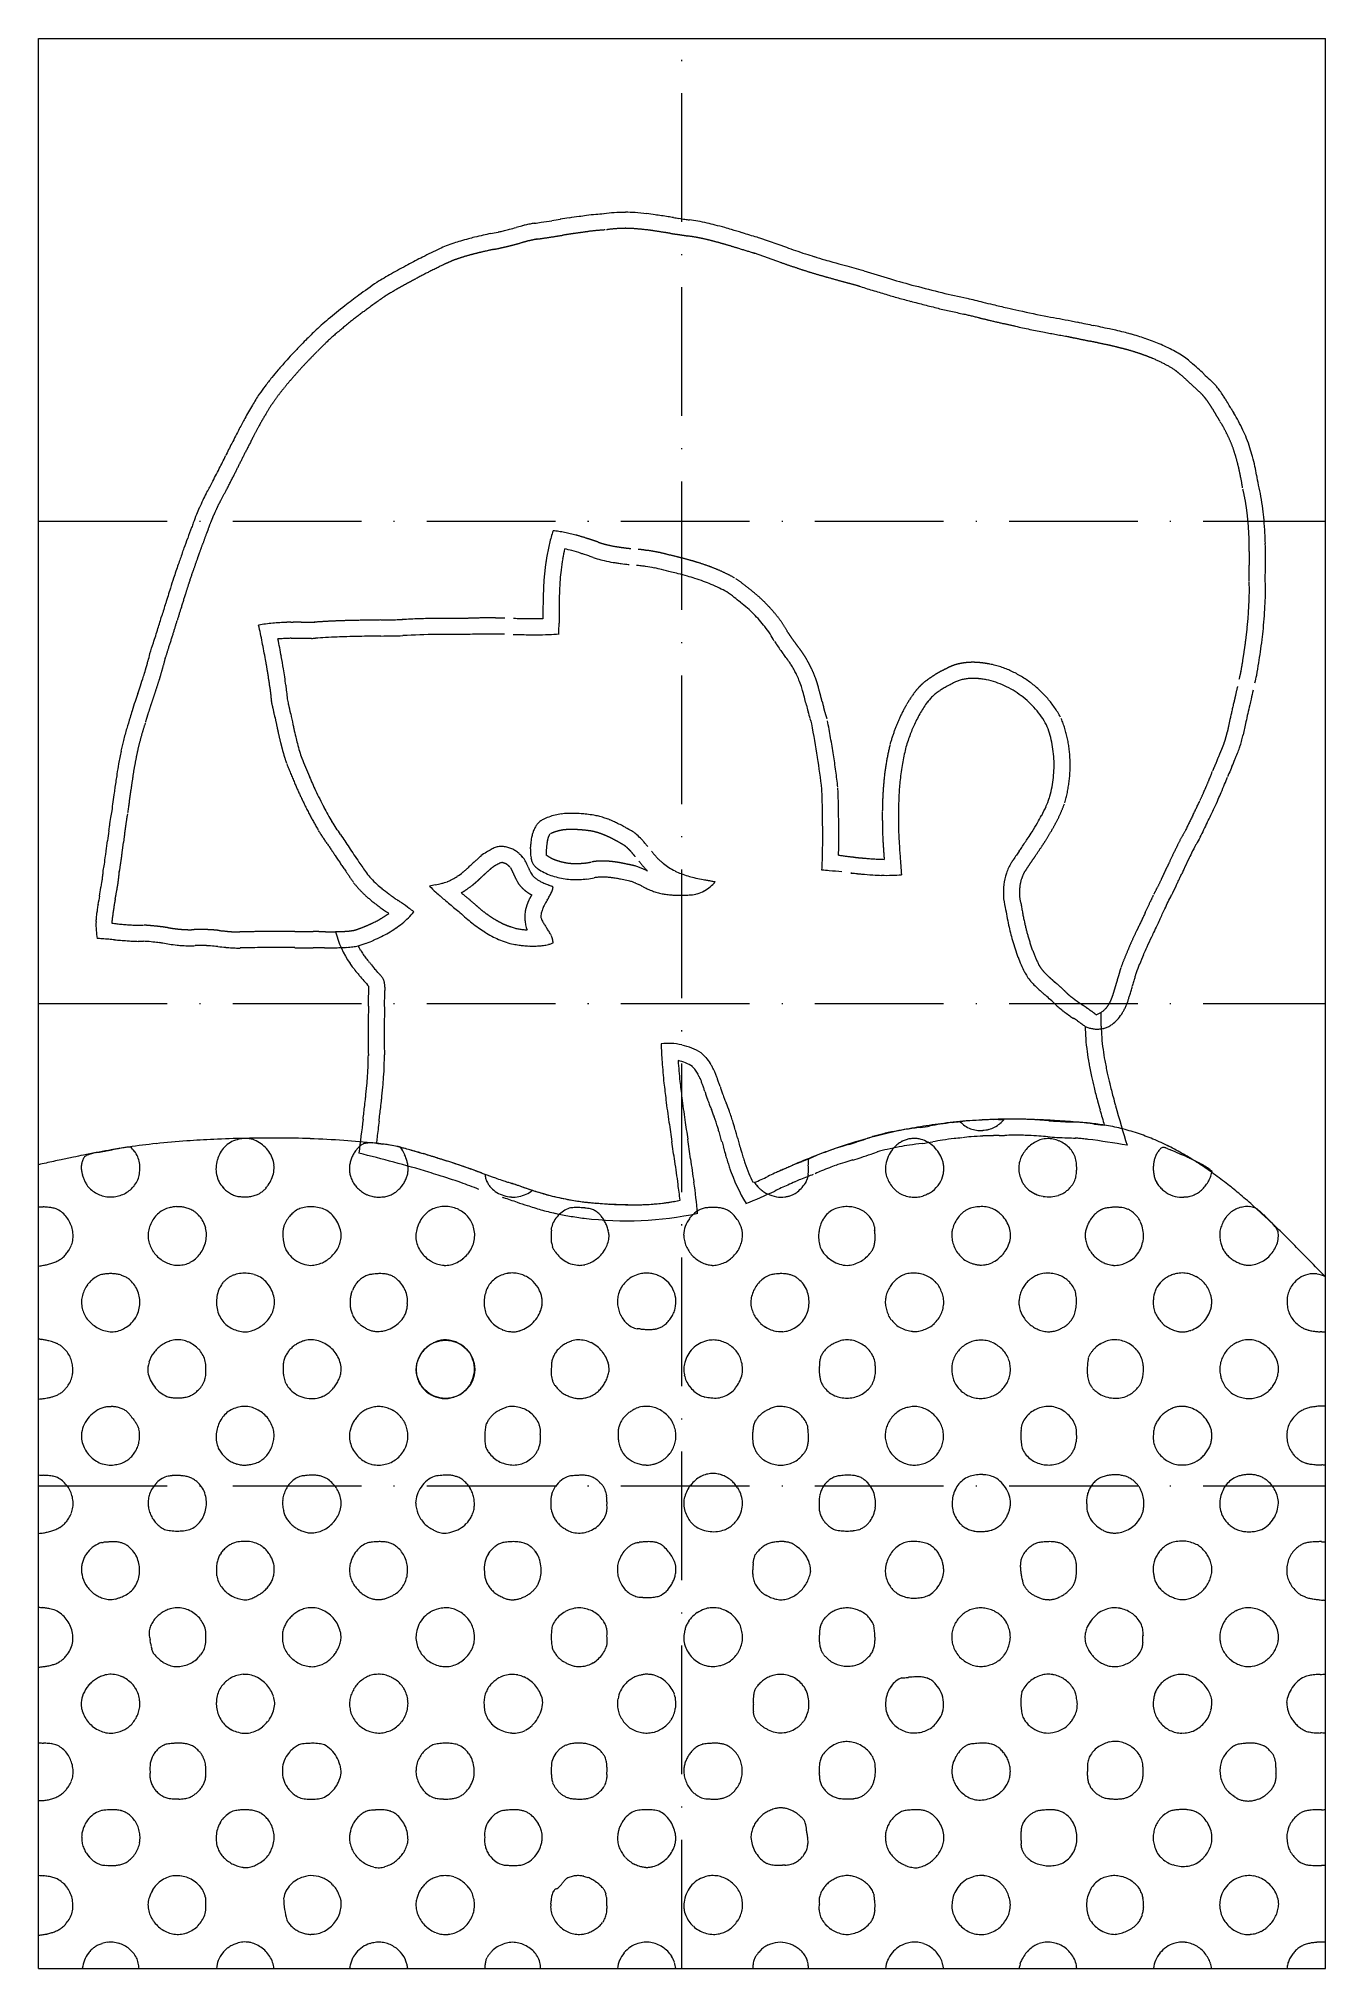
# Model space of a CAD drawing. Header units: millimetres. Extents: x 1200 to 1320, y 145 to 325.
import ezdxf

# ---------------------------------------------------------------- set-up
doc = ezdxf.new("R2010")
doc.units = ezdxf.units.MM
doc.linetypes.add('ACAD_ISO10W100', pattern=[18, 12, -3, 0, -3])
doc.layers.get('0').update_dxf_attribs({"lineweight": 0, "true_color": 0xffffff})
doc.layers.add('1', color=2, linetype='ACAD_ISO10W100', lineweight=13, true_color=0xffff00)
doc.layers.add('2', color=5, linetype='Continuous', lineweight=13, true_color=0x0000ff)

msp = doc.modelspace()

# ---------------------------------------------------------------- linework, layer by layer
for p, q in [((1200, 216.06), (1200, 325.01)), ((1200, 325.01), (1320, 325.01)), ((1320, 145.01), (1320, 325.01)), ((1267.23, 306.42), (1269.73, 305.54)), ((1266.77, 218.31), (1266.61, 218.34)), ((1200, 210.52), (1200, 216.06)), ((1200, 203.73), (1200, 210.52)), ((1200, 198.11), (1200, 203.73)), ((1200, 191.03), (1200, 198.11)), ((1200, 185.57), (1200, 191.03)), ((1200, 178.7), (1200, 185.57)), ((1200, 173.11), (1200, 178.7)), ((1200, 166.05), (1200, 173.11)), ((1200, 160.66), (1200, 166.05)), ((1200, 153.7), (1200, 160.66)), ((1200, 148.11), (1200, 153.7)), ((1200, 145.01), (1200, 148.11)), ((1200, 145.01), (1320, 145.01))]:
    msp.add_line(p, q)
msp.add_circle((1237.95, 200.88), 2.72)
for centre, radius, start, end in [((1239.26, 359.85), 52.53, 277.6188, 278.3365), ((1229.93, 423.55), 116.91, 278.3365, 278.8177), ((1190.85, 675.47), 371.84, 278.8177, 278.944), ((1269.72, 174.3), 135.5, 98.5973, 98.944), ((1260.92, 232.54), 76.59, 97.8955, 98.5973), ((1256.28, 265.99), 42.82, 96.9569, 97.8955), ((1255.43, 272.91), 35.86, 95.5469, 96.9569), ((1254.52, 282.31), 26.41, 93.9039, 95.5469), ((1254.44, 297.99), 10.8, 94.1059, 99.129), ((1254.63, 295.32), 13.48, 89.6091, 94.1059), ((1254.61, 293.27), 15.54, 86.2789, 89.6091), ((1254.12, 285.68), 23.14, 83.5502, 86.2789), ((1253.51, 280.25), 28.61, 82.0034, 83.5502), ((1247.35, 236.43), 72.85, 81.0342, 82.0034), ((1223.39, 84.55), 226.61, 80.9075, 81.0342), ((1287.45, 484.82), 178.75, 260.9075, 261.0681), ((1273.35, 395.09), 87.91, 261.0681, 261.4481), ((1267.04, 353.13), 45.48, 261.4481, 261.9763), ((1258.35, 290.44), 17.8, 79.9021, 82.4623), ((1257.53, 285.81), 22.51, 77.6253, 79.9021), ((1243.97, 290.53), 16.27, 106.5444, 108.8347), ((1245.84, 284.23), 22.84, 104.6116, 106.5444), ((1247.07, 279.52), 27.71, 103.389, 104.6116), ((1253.28, 253.42), 54.54, 102.5177, 103.389), ((1266.81, 192.49), 116.96, 102.1697, 102.5177), ((1217.84, 419.53), 115.31, 282.1697, 282.5226), ((1240.17, 320.23), 13.53, 281.4108, 283.0271), ((1238.24, 328.59), 22.11, 283.0271, 284.2913), ((1237.78, 330.39), 23.97, 284.2913, 284.8489), ((1198.24, 479.51), 178.24, 284.8489, 285.0534), ((1260.78, 246.98), 62.55, 104.5515, 105.0534), ((1250.47, 286.69), 21.53, 103.696, 104.5515), ((1249.53, 290.55), 17.55, 102.1341, 103.696), ((1248.3, 296.26), 11.71, 100.2221, 102.1341), ((1256.81, 282.53), 25.86, 75.9323, 77.6253), ((1253.87, 270.81), 37.94, 74.5346, 75.9323), ((1251.56, 262.45), 46.61, 73.7256, 74.5346), ((1232.54, 197.29), 114.49, 73.2094, 73.7256), ((1610.31, 1449.28), 1193.24, 253.20941, 253.27766), ((1279.23, 347.29), 42.59, 253.2777, 253.6389), ((1266.18, 244.15), 67.67, 116.6629, 117.9816), ((1274.87, 226.84), 87.04, 115.5002, 116.6629), ((1242.32, 294.92), 11.58, 111.8278, 115.1556), ((1243.34, 292.38), 14.32, 108.8347, 111.8278), ((1284.31, 345.25), 42.3, 249.8437, 251.0519), ((1287.62, 354.89), 52.49, 251.0519, 252.1365), ((1289.75, 361.49), 59.43, 252.1365, 252.9723), ((1296.38, 383.16), 82.09, 252.9723, 253.6835), ((1301.06, 399.15), 98.75, 253.6835, 254.1454), ((1258.02, 258.89), 50.82, 119.6133, 121.4013), ((1263.06, 250.02), 61.02, 117.9816, 119.6133), ((1324.62, 482.09), 184.97, 254.1454, 254.4829), ((1370.8, 648.43), 357.6, 254.4829, 254.634), ((1129.4, -230), 553.39, 74.5364, 74.634), ((1312.27, 413.64), 115.8, 252.2416, 253.527), ((1307.16, 396.36), 97.78, 253.527, 254.926), ((1261.31, 258.05), 53.29, 126.1598, 127.9346), ((1278.62, 234.36), 82.63, 124.7346, 126.1598), ((1305.33, 389.55), 90.72, 254.926, 256.5541), ((1302.63, 378.28), 79.14, 256.5541, 258.2973), ((1432.99, 901.56), 618.35, 256.30402, 256.44453), ((1249.73, 272.15), 35.05, 130.4132, 133.2425), ((1256.62, 264.07), 45.66, 127.9346, 130.4132), ((1347, 544.91), 251.49, 256.4445, 256.6649), ((1336.28, 499.69), 205.02, 256.6649, 257.0449), ((1321.69, 436.29), 139.95, 257.0449, 257.5049), ((1315.66, 409.05), 112.06, 257.5049, 258.9046), ((1308.4, 372.04), 74.34, 258.9046, 260.6232), ((1319.76, 202.7), 133.66, 134.7135, 135.193), ((1309.86, 358.93), 61.75, 257.3074, 257.8332), ((1326.17, 434.61), 139.16, 257.8332, 258.1834), ((1387.91, 729.71), 440.65, 258.1834, 258.2756), ((1264.56, 135.36), 166.36, 78.0315, 78.2756), ((1279.57, 206.15), 93.99, 77.5369, 78.0315), ((1288.55, 246.77), 52.4, 76.8744, 77.5369), ((1290.52, 255.22), 43.72, 75.8719, 76.8744), ((1293.43, 266.78), 31.8, 74.6965, 75.8719), ((1294.42, 270.4), 28.05, 73.1685, 74.6965), ((1296.03, 275.74), 22.47, 71.4612, 73.1685), ((1296.68, 277.65), 20.45, 69.3928, 71.4612), ((1256.47, 264.71), 45.05, 136.8137, 137.9568), ((1268.66, 253.26), 61.78, 135.8376, 136.8137), ((1277.42, 244.75), 73.99, 135.193, 135.8376), ((1297.78, 280.59), 17.31, 67.1446, 69.3928), ((1298.48, 282.26), 15.5, 61.6437, 67.1446), ((1299.81, 284.73), 12.7, 55.5661, 61.6437), ((1298.22, 284.19), 14.07, 48.9984, 51.4487), ((1246.71, 273.24), 32.08, 139.4362, 141.0846), ((1252.59, 268.21), 39.82, 137.9568, 139.4362), ((1287.34, 271.68), 30.66, 47.3385, 48.9984), ((1247.4, 228.34), 89.6, 46.862, 47.3385), ((1335.24, 322.08), 38.87, 226.862, 227.9604), ((1243.85, 276.51), 27.87, 146.6417, 149.1157), ((1241.1, 277.57), 24.99, 143.068, 145.2156), ((1244.54, 274.98), 29.3, 141.0846, 143.068), ((1305.46, 289), 5.64, 43.5516, 48.2406), ((1304.54, 288.13), 6.91, 39.3153, 43.5516), ((1303.8, 287.53), 7.86, 36.0821, 39.3153), ((1301.13, 285.58), 11.17, 33.369, 36.0821), ((1299.07, 284.23), 13.63, 31.6831, 33.369), ((1253.29, 270.86), 38.87, 149.1157, 151.2105), ((1287.12, 276.85), 27.68, 30.5002, 31.6831), ((1256.12, 258.59), 63.66, 30.0626, 30.5002), ((1353.89, 315.18), 49.31, 210.0626, 210.6275), ((1301.91, 283.8), 11.42, 28.8856, 33.2416), ((1302.37, 245.13), 94.28, 152.5328, 153.4674), ((1260.5, 266.9), 47.09, 151.2105, 152.5328), ((1300.74, 283.16), 12.74, 24.7628, 28.8856), ((1299.92, 282.78), 13.65, 21.1687, 24.7628), ((1407.89, 192.45), 212.23, 153.4674, 153.8216), ((1297.68, 281.91), 16.06, 17.855, 21.1687), ((1296.21, 281.43), 17.6, 15.101, 17.855), ((1138.42, 324.17), 87.71, 332.408, 333.4046), ((1055.63, 365.62), 180.3, 333.4046, 333.8216), ((1292.27, 280.37), 21.68, 12.6199, 15.101), ((1289.68, 279.79), 24.33, 10.6622, 12.6199), ((1175.83, 304.62), 45.5, 331.0244, 332.408), ((1282.14, 278.37), 32.01, 8.9554, 10.6622), ((1296.25, 279.01), 18.04, 10.5251, 13.9321), ((1234.91, 272.55), 21.74, 156.4708, 158.216), ((1231.98, 273.82), 18.54, 153.9972, 156.4708), ((1228.07, 275.73), 14.2, 151.1705, 153.9972), ((1292.65, 278.34), 21.7, 7.4188, 10.5251), ((1290.13, 278.01), 24.24, 4.9452, 7.4188), ((1414.59, 207.43), 212.87, 160.239, 160.5203), ((1252.33, 265.73), 40.44, 159.5935, 160.239), ((1247.12, 267.67), 34.89, 158.216, 159.5935), ((1282.37, 277.34), 32.03, 2.7935, 4.9452), ((1178.31, 290.3), 37.52, 339.2604, 340.0734), ((1096.87, 319.82), 124.15, 340.0734, 340.5203), ((1264.68, 273.77), 16.04, 166.9117, 170.2803), ((1246.37, 264.83), 12.86, 74.886, 77.9221), ((1243.88, 255.59), 22.43, 72.587, 74.886), ((1276.77, 277.07), 37.64, 1.2801, 2.7935), ((1254.46, 276.57), 59.95, 0.081, 1.2801), ((1272.92, 254.91), 63.49, 160.6439, 161.8552), ((1254.71, 261.31), 44.19, 159.1919, 160.6439), ((1271.06, 272.82), 22.49, 173.3121, 175.6317), ((1268.39, 273.14), 19.8, 170.2803, 173.3121), ((1241.29, 247.33), 31.08, 71.9912, 72.587), ((1230.79, 215.06), 65.02, 71.5793, 71.9912), ((1198.95, 119.45), 165.79, 71.4427, 71.5793), ((1282.9, 369.53), 98.01, 251.4427, 251.6738), ((1254.76, 284.85), 8.77, 252.2784, 256.7675), ((1255.72, 288.93), 12.96, 256.7675, 260.461), ((1256.25, 292.07), 16.14, 260.4617, 261.6863), ((1257.31, 299.36), 23.51, 261.6863, 262.7012), ((1257.99, 304.64), 28.84, 262.7012, 263.2986), ((1262.53, 343.27), 67.73, 263.2986, 263.6884), ((1253.82, 258.39), 17.59, 83.4347, 83.6647), ((1253.81, 258.28), 17.7, 83.4345, 83.6647), ((1251.43, 237.55), 38.56, 82.7902, 83.4345), ((1253.5, 253.95), 22.04, 81.9381, 82.7902), ((1254.27, 259.36), 16.57, 78.9848, 81.9381), ((1255.5, 265.67), 10.15, 75.2103, 78.9851), ((1236.71, 183.69), 94.24, 76.3046, 76.8919), ((983.84, 278.81), 330.58, 359.2373, 359.5039), ((1243.86, 276.56), 70.55, 359.5039, 0.081), ((1378.91, 221.47), 174.63, 162.5823, 163.067), ((1286.33, 250.52), 77.6, 161.8552, 162.5823), ((1280.19, 272.13), 31.65, 175.6317, 177.5869), ((1248.97, 233.98), 42.48, 75.4299, 76.3046), ((1250.91, 241.47), 34.74, 73.9762, 75.4299), ((1253.87, 251.78), 24.02, 72.2278, 73.9762), ((1254.83, 254.77), 20.88, 69.8776, 72.2278), ((1256.39, 259.01), 16.36, 67.2222, 69.8776), ((1256.99, 260.45), 14.8, 63.9648, 67.2222), ((1258, 262.52), 12.5, 60.4203, 63.9648), ((1283.78, 273.58), 30.63, 357.6853, 1.5428), ((1767.76, 103.09), 581.11, 163.06696, 163.18833), ((1325.27, 271.05), 76.74, 178.8167, 179.6869), ((1286.98, 271.84), 38.44, 177.5871, 178.8167), ((1249.57, 252.35), 25.61, 53.322, 55.237), ((1253.05, 257.03), 19.77, 51.1428, 53.322), ((1254.37, 258.66), 17.67, 48.4005, 51.1428), ((1256.58, 261.15), 14.35, 45.357, 48.4005), ((1274.39, 273.96), 40.02, 354.3111, 357.6853), ((1025.35, 327.4), 194.45, 342.8256, 343.1883), ((1419.08, 270.54), 170.55, 179.6869, 180.0212), ((1099.56, 270.42), 148.97, 359.6385, 0.0212), ((1257.49, 262.07), 13.05, 41.676, 45.357), ((1259.03, 263.44), 10.99, 37.6649, 41.676), ((1259.66, 263.93), 10.2, 33.0107, 37.6649), ((1151.29, 287.83), 62.44, 341.1315, 342.0996), ((1105.05, 302.77), 111.03, 342.0996, 342.8256), ((1223.39, 256.27), 12.78, 93.0071, 94.7961), ((1102.99, 245.06), 121.71, 10.5604, 11.3482), ((1223.67, 250.9), 18.16, 91.5062, 93.0071), ((1223.77, 246.94), 22.13, 90.5861, 91.5062), ((1224.03, 221.78), 47.28, 89.9566, 90.5861), ((1223.97, 140.01), 129.05, 89.7625, 89.9566), ((1224.77, 334.11), 65.04, 269.7625, 270.1478), ((1224.85, 304.2), 35.13, 270.1478, 270.9683), ((1225.12, 288.23), 19.17, 270.9683, 272.0792), ((1229.53, 218.6), 50.61, 93.1417, 94.2123), ((1230.48, 201.4), 67.84, 92.2169, 93.1417), ((1230.96, 188.88), 80.37, 91.5847, 92.2169), ((1232.5, 133.19), 136.08, 91.0989, 91.5847), ((1235.68, -32.7), 302, 90.7117, 91.0989), ((1230.07, 418.84), 149.57, 270.7117, 271.4934), ((1238.77, 172.43), 97.01, 90.9773, 92.8338), ((1238.51, 187.61), 81.82, 88.9559, 90.9773), ((1241.54, 243.31), 26.16, 91.3144, 93.3736), ((1241.9, 227.39), 42.08, 89.6908, 91.3144), ((1241.83, 214.36), 55.11, 89.2071, 89.6908), ((1241.32, 177.43), 92.04, 88.8329, 89.2071), ((1241.36, 179.22), 90.25, 88.6773, 88.8329), ((1247.58, 408.38), 138.99, 268.6308, 269.1935), ((1246.25, 313.34), 43.94, 269.1935, 270.1943), ((1246.27, 305.32), 35.92, 270.1943, 272.0716), ((1246.72, 293.1), 23.69, 272.0716, 274.3831), ((1260.64, 264.56), 9.03, 28.0645, 33.0107), ((1275.75, 273.2), 8.38, 211.5846, 214.2864), ((1282, 277.47), 15.95, 214.2864, 216.245), ((1259.36, 275.68), 55.15, 351.7858, 352.9883), ((1268.87, 274.51), 45.57, 352.9883, 354.3111), ((1183.39, 274.13), 27.75, 343.2568, 345.0102), ((1191.36, 271.99), 19.51, 345.0102, 347.1017), ((1165.19, 256.66), 58.43, 9.4233, 10.5604), ((1294.73, 286.8), 31.74, 216.245, 217.0938), ((1234.67, 241.39), 43.56, 36.4753, 37.0938), ((1254.93, 256.37), 18.36, 34.7479, 36.4753), ((1262.65, 261.72), 8.97, 32.276, 34.7479), ((1263.98, 262.56), 7.39, 28.3408, 32.276), ((1235.22, 279.48), 79.59, 349.9742, 350.8212), ((1253.21, 276.57), 61.36, 350.8212, 351.7858), ((1005.07, 333.18), 215.61, 341.2587, 341.4661), ((1139.58, 288.08), 73.74, 341.4661, 342.1893), ((1177.56, 275.88), 33.85, 342.1893, 343.2568), ((1175.45, 258.36), 48.03, 7.5875, 9.4232), ((1189.38, 260.22), 33.99, 5.4051, 7.5875), ((1265.76, 263.52), 5.37, 23.7234, 28.3408), ((1264.73, 262.65), 6.68, 22.2908, 27.0346), ((1262.38, 261.68), 9.22, 18.2531, 22.2908), ((1291.59, 252.19), 14.18, 117.7544, 118.9519), ((1303.5, 229.57), 39.74, 117.039, 117.7544), ((1286.81, 262.27), 3.03, 110.0329, 117.0067), ((1286.93, 261.93), 3.39, 103.4374, 110.0329), ((1287, 261.65), 3.67, 97.807, 103.4374), ((1287.1, 260.87), 4.46, 92.6979, 97.807), ((1287.13, 260.36), 4.97, 88.581, 92.6979), ((1287.09, 259.06), 6.27, 84.9161, 88.581), ((1287.02, 258.25), 7.08, 82.0558, 84.9161), ((1286.72, 256.09), 9.26, 79.5545, 82.0565), ((1286.78, 257.49), 7.88, 65.2688, 78.1034), ((1286.5, 256.9), 8.53, 52.9381, 65.2688), ((793.56, 387.6), 534.15, 346.7225, 346.7988), ((1258.03, 246.98), 51.64, 161.7376, 162.7312), ((1297.69, 233.9), 93.4, 161.2587, 161.7376), ((1182.03, 254.04), 42.23, 12.1229, 12.8322), ((1102, 236.85), 124.09, 11.7091, 12.1229), ((1260.5, 261.06), 11.2, 15.7346, 18.2531), ((1248.82, 257.77), 23.33, 13.9895, 15.7346), ((1215.17, 249.39), 58.01, 13.3954, 13.9895), ((1307.79, 271.45), 37.19, 193.3954, 194.322), ((1292.02, 256.48), 11.3, 143.9601, 149.837), ((1285.92, 260.83), 3.8, 137.1266, 142.8624), ((1286.39, 260.39), 4.45, 131.824, 137.1256), ((1286.72, 260.02), 4.95, 127.5452, 131.824), ((1287.66, 258.8), 6.48, 123.8073, 127.5452), ((1288.27, 257.88), 7.59, 121.1264, 123.8073), ((1290.31, 254.51), 11.53, 118.9519, 121.1264), ((1286.44, 256.81), 8.64, 40.8622, 52.9381), ((1458.51, 229.27), 149.39, 167.0105, 167.6332), ((1516.53, 215.89), 208.93, 166.8542, 167.0105), ((1767.17, 157.35), 466.32, 166.7496, 166.8542), ((1229.45, 254.49), 22.11, 161.0519, 163.7898), ((1235.98, 253.84), 28.55, 162.7312, 164.0675), ((1555.64, 330.87), 339.19, 191.7091, 191.8837), ((1269.82, 270.72), 47.11, 191.8837, 192.3523), ((1290.36, 267), 19.21, 194.322, 196.3962), ((1281.76, 264.46), 10.24, 196.3962, 199.2372), ((1189.11, 244.89), 84.55, 8.8991, 11.05), ((1294.82, 254.99), 14.47, 155.2695, 159.8156), ((1293.68, 255.51), 13.22, 149.8364, 155.2684), ((1286.74, 257.07), 8.24, 28.4948, 40.8622), ((1285.49, 257.52), 9.18, 11.7741, 22.3294), ((1394.84, 243.23), 84.21, 167.6332, 168.4626), ((1237.17, 252.39), 30.12, 166.2739, 168.2324), ((1234.01, 253.17), 26.86, 163.7898, 166.2739), ((1265.93, 269.87), 43.13, 192.3522, 193.4105), ((1249.6, 265.97), 26.34, 193.4105, 194.7645), ((1245.76, 264.96), 22.37, 194.7645, 196.7075), ((1297.69, 253.93), 17.53, 159.8156, 163.9467), ((1284.26, 257.26), 10.44, 1.8762, 11.7735), ((1302.69, 262.13), 9.86, 341.8234, 345.0783), ((1304.82, 261.57), 7.66, 345.0783, 348.7702), ((1247.2, 250.31), 40.36, 168.2324, 169.9243), ((1240.57, 263.4), 16.95, 196.7075, 198.9401), ((1293.42, 285.39), 74.16, 201.7564, 203.1887), ((1198.93, 246.42), 74.61, 6.6094, 8.8991), ((1301.38, 253.82), 21.12, 166.4341, 170.2858), ((1283.72, 257.24), 10.98, 352.8114, 1.8762), ((1222.52, 296), 96.91, 336.3374, 336.7605), ((1291.65, 266.31), 21.67, 336.7605, 337.6551), ((1294.83, 265), 18.23, 337.6551, 339.5006), ((1301.13, 262.65), 11.51, 339.5006, 341.8234), ((1286.36, 244.01), 80.02, 171.0848, 171.9818), ((1254.53, 249), 47.81, 169.9243, 171.0848), ((1266.16, 273.71), 44.51, 203.1887, 205.0376), ((1307.31, 252.96), 27.12, 173.8487, 176.7921), ((1304.89, 253.22), 24.69, 170.2858, 173.8487), ((1283.46, 257.27), 11.24, 343.8533, 352.8119), ((1288.24, 264.35), 24.07, 338.3079, 340.0329), ((1330.23, 248.25), 20.91, 156.8557, 157.847), ((1381.36, 226.39), 76.51, 156.3374, 156.8557), ((2081.66, 137.27), 882.46, 172.35486, 172.46598), ((1284.66, 244.25), 78.31, 171.9818, 172.3549), ((1259.88, 270.78), 37.58, 205.0376, 207.7262), ((1169.87, 250.71), 103.26, 1.3028, 2.3886), ((1314.27, 252.57), 34.09, 176.7921, 179.4176), ((1282.78, 258.41), 12.24, 335.7595, 339.6315), ((1261, 276.22), 53.79, 334.7659, 335.6729), ((1277.43, 268.79), 35.75, 335.6729, 336.7855), ((1281.89, 266.88), 30.9, 336.7855, 338.3079), ((1240.9, 246.84), 34.63, 170.8378, 172.1288), ((1228.87, 248.78), 22.45, 169.2342, 170.8378), ((1251.54, 266.4), 28.16, 207.7262, 210.8326), ((1247.78, 250.71), 1.64, 116.8067, 128.6912), ((1249.15, 248.03), 4.64, 109.8208, 117.0584), ((1249.36, 247.45), 5.26, 103.0234, 109.8208), ((1249.48, 246.94), 5.79, 97.3903, 103.0234), ((1249.68, 245.38), 7.36, 92.3959, 97.3903), ((1249.73, 244.29), 8.45, 88.6271, 92.3959), ((1249.65, 241.04), 11.7, 85.4245, 88.6271), ((1249.47, 238.76), 13.99, 83.2639, 85.4245), ((1248.36, 229.38), 23.44, 81.5949, 83.2639), ((1251, 247.21), 5.41, 76.8047, 81.6537), ((1250.77, 246.24), 6.4, 72.3489, 76.8047), ((1250.55, 245.55), 7.12, 68.7634, 72.3489), ((1249.76, 243.51), 9.31, 65.6273, 68.7634), ((1183.39, 251.01), 89.73, 0.1381, 1.3028), ((1319.04, 252.52), 38.86, 179.4176, 181.4138), ((1277.82, 260.8), 17.75, 329.7495, 332.3108), ((1279.88, 259.72), 15.43, 332.3108, 335.7595), ((1229.06, 291.27), 89.1, 333.7718, 334.7659), ((1357.96, 231.95), 152.63, 172.7906, 173.1375), ((1248.14, 245.84), 41.94, 172.1288, 172.7906), ((741.74, -69.52), 582.39, 33.36351, 33.5052), ((1452.67, 398.6), 268.81, 213.3635, 213.6705), ((1255.8, 248.72), 9.98, 171.4875, 173.7367), ((1251.5, 249.37), 5.64, 168.4943, 171.4875), ((1250.49, 249.57), 4.61, 163.8088, 168.4943), ((1249.04, 249.99), 3.1, 158.0974, 163.8088), ((1248.56, 250.18), 2.58, 149.899, 158.0974), ((1247.97, 250.53), 1.9, 140.3255, 149.899), ((1247.82, 250.65), 1.71, 128.6912, 140.3255), ((1249.12, 242.09), 10.87, 63.3716, 65.6273), ((1246.59, 237.04), 16.52, 61.5418, 63.3716), ((1244.79, 233.74), 20.28, 60.5422, 61.5418), ((1225.92, 200.32), 58.66, 59.9545, 60.5422), ((1253.59, 248.18), 3.38, 51.541, 59.8318), ((1252.73, 247.09), 4.76, 44.5632, 51.541), ((1251.89, 246.27), 5.94, 42.2285, 44.5632), ((1249.87, 244.43), 8.67, 40.2961, 42.2285), ((1188.96, 251.03), 84.17, 358.8128, 0.1381), ((1334.49, 252.9), 54.32, 181.4138, 183.1023), ((1228.42, 292.87), 76.66, 325.6091, 326.4056), ((1265.53, 268.22), 32.11, 326.4056, 327.6363), ((1270.62, 264.99), 26.08, 327.6363, 329.7495), ((1326.05, 240.09), 20.57, 149.5721, 151.6945), ((1432.53, 191.03), 137.73, 153.7718, 154.4149), ((1169.95, 253.72), 36.63, 351.0313, 352.2575), ((1163.25, 254.63), 43.39, 352.2575, 352.8549), ((1013.96, 273.35), 193.85, 352.8549, 353.1375), ((1351.49, 331.2), 147.24, 213.6705, 214.3142), ((1248.9, 239.44), 12.05, 130.5556, 132.0613), ((1246.12, 242.69), 7.78, 128.6818, 130.5556), ((1245.06, 244.01), 6.09, 122.7753, 128.6818), ((1243.98, 245.69), 4.09, 115.5635, 122.7753), ((1243.14, 247.93), 1.72, 109.1233, 122.4428), ((1243.15, 247.89), 1.76, 95.9443, 109.1233), ((1243.16, 247.75), 1.9, 84.4089, 95.9443), ((1243.12, 247.34), 2.31, 73.9441, 84.4089), ((1243.06, 247.11), 2.55, 65.198, 73.9441), ((1242.91, 246.8), 2.9, 56.9906, 65.198), ((1242.87, 246.74), 2.97, 49.121, 56.9906), ((1242.98, 246.86), 2.8, 41.0203, 49.121), ((1243.91, 247.57), 1.64, 36.0465, 43.7866), ((1243.42, 247.21), 2.26, 29.4429, 36.0465), ((1258.37, 249.13), 12.52, 176.8956, 178.6066), ((1251.15, 249.31), 5.29, 178.6066, 181.2374), ((1250.12, 249.29), 4.26, 181.2374, 185.867), ((1248.54, 249.12), 2.67, 185.867, 191.7121), ((1248.03, 249.02), 2.16, 191.7121, 200.6331), ((1248.34, 243.14), 10.67, 39.1558, 40.2961), ((1237.59, 234.38), 24.54, 38.4038, 39.1558), ((1268.87, 258.63), 15.03, 218.8132, 219.9776), ((1263.81, 254.39), 8.43, 219.9776, 221.5324), ((1262.76, 253.46), 7.03, 221.5324, 223.8776), ((1261.4, 252.16), 5.15, 223.8776, 226.6182), ((1261.01, 251.74), 4.58, 226.6182, 230.1167), ((1198.43, 250.83), 74.7, 357.4061, 358.8128), ((1345.73, 253.51), 65.57, 183.1023, 184.1888), ((1404.25, 257.8), 124.25, 184.1888, 184.9781), ((1337.66, 216.67), 56.52, 145.8233, 146.1882), ((1387.63, 182.73), 116.93, 145.5696, 145.8233), ((1524.95, 88.6), 283.42, 145.4808, 145.5696), ((1129.86, 360.33), 196.1, 325.4808, 325.6091), ((1387.17, 210.28), 88.59, 154.4849, 155.1464), ((1340.26, 232.67), 36.6, 153.4559, 154.4849), ((1334.23, 235.68), 29.87, 151.6945, 153.4559), ((1191.71, 248.47), 14.36, 351.122, 352.5229), ((1193.87, 248.19), 12.18, 352.5229, 354.532), ((1196.87, 247.9), 9.17, 354.532, 356.8475), ((1183.16, 251.64), 23.26, 349.4923, 351.0313), ((1296.74, 293.83), 80.95, 214.3142, 215.1823), ((1236.1, 251.38), 6.94, 217.2151, 222.7688), ((1237.6, 252.77), 8.98, 222.7688, 227.6491), ((1237.11, 249.22), 3, 294.7975, 299.8768), ((1236.74, 250.35), 4.18, 296.5043, 303.5125), ((1235.52, 252.19), 6.38, 303.5125, 309.1817), ((1234.33, 253.65), 8.27, 309.1817, 310.9289), ((1231.06, 257.42), 13.26, 310.9289, 312.3086), ((1229.5, 259.13), 15.58, 312.3086, 312.9629), ((1188.18, 303.5), 76.2, 312.9629, 313.2587), ((1275.19, 211.04), 50.76, 132.8396, 133.2587), ((1250.68, 237.46), 14.72, 132.0613, 132.8396), ((1242.97, 246.95), 2.77, 25.5274, 29.4429), ((1239.51, 245.3), 6.61, 22.9911, 25.5274), ((1230.62, 241.53), 16.26, 22.5667, 22.9911), ((1272.71, 259.02), 29.32, 202.5667, 202.8021), ((1255.99, 251.99), 11.19, 202.8021, 203.5337), ((1250.57, 249.63), 5.27, 203.5337, 204.599), ((1249.21, 249.01), 3.77, 204.599, 208.7674), ((1247.79, 248.23), 2.15, 208.7674, 214.2885), ((1247.42, 248.79), 1.51, 200.6331, 211.3241), ((1247.54, 248.25), 1.97, 218.8565, 226.8174), ((1247.28, 248.7), 1.34, 211.3241, 224.5802), ((1247.81, 248.54), 2.37, 226.8174, 234.0847), ((1247.26, 248.69), 1.32, 224.5802, 237.9451), ((1248.03, 248.83), 2.73, 234.0847, 239.4939), ((1249.53, 251.95), 5.29, 235.8417, 243.0746), ((1249.75, 252.38), 5.78, 243.0746, 249.9933), ((1249.87, 252.7), 6.11, 249.9933, 256.2063), ((1250.05, 253.43), 6.86, 256.2063, 262.0702), ((1250.1, 253.82), 7.26, 262.0702, 267.3325), ((1250.12, 254.81), 8.25, 272.3572, 277.0585), ((1250.09, 255.09), 8.54, 277.0585, 281.6789), ((1252.5, 242.49), 4.3, 94.2387, 99.1149), ((1252.56, 241.61), 5.18, 89.7964, 94.2387), ((1252.56, 240.96), 5.83, 86.3102, 89.7964), ((1252.43, 238.89), 7.91, 83.3168, 86.3102), ((1252.25, 237.38), 9.43, 81.2885, 83.3168), ((1251.26, 230.95), 15.94, 79.7283, 81.2885), ((1251.42, 231.81), 15.06, 79.0876, 79.7283), ((1260.51, 251.14), 3.8, 230.1167, 233.9601), ((1261.52, 251.91), 5.03, 229.836, 236.9367), ((1261.95, 252.58), 5.82, 236.9367, 243.5345), ((1262.26, 253.19), 6.51, 243.5345, 248.8155), ((1263.06, 255.26), 8.72, 248.8155, 253.3757), ((1263.52, 256.82), 10.35, 253.3757, 256.5411), ((1264.95, 262.78), 16.48, 256.5411, 259.0501), ((1270.4, 212.9), 34.65, 84.4737, 85.6128), ((1264.07, 147.49), 100.37, 83.8044, 84.4737), ((1280.19, 288.35), 41.41, 263.8192, 263.9499), ((1280.2, 288.42), 41.47, 263.8192, 263.95), ((1284.64, 330.32), 83.61, 263.9499, 264.3129), ((1281.1, 294.8), 47.92, 264.3129, 264.7923), ((1280.02, 282.99), 36.06, 264.7923, 266.4549), ((1279.15, 268.84), 21.89, 266.4549, 268.589), ((1279.07, 265.54), 18.58, 268.589, 271.6533), ((1279.19, 261.13), 14.17, 271.6533, 275.1619), ((1295.48, 245.38), 5.52, 161.3172, 172.5078), ((1295.38, 245.42), 5.41, 150.0179, 161.3172), ((1189.98, 300.64), 128.32, 334.9454, 335.1653), ((1041.06, 369.56), 292.42, 335.1653, 335.2476), ((1522.64, 147.53), 237.88, 155.1464, 155.2476), ((1240.16, 238.32), 35.13, 168.9935, 170.2948), ((1161.97, 253.53), 44.52, 348.9935, 350.0203), ((1182.94, 249.84), 23.23, 350.0203, 351.122), ((1238.71, 253.98), 10.62, 227.6491, 231.0186), ((1243.33, 259.7), 17.98, 231.0191, 233.6091), ((1247.1, 264.8), 24.32, 233.6091, 234.3277), ((1259, 281.39), 44.73, 234.3277, 234.8575), ((1280.91, 312.51), 82.8, 234.8575, 235.1062), ((1240.3, 229.61), 16.8, 101.3212, 103.2464), ((1250.01, 259.52), 19.18, 224.9853, 227.5033), ((1234.83, 256.94), 11.07, 281.3212, 284.2438), ((1256.87, 267.01), 29.33, 227.5033, 229.5395), ((1235.92, 252.63), 6.63, 284.2438, 286.939), ((1236.58, 250.46), 4.36, 286.939, 290.262), ((1236.79, 249.91), 3.77, 290.262, 294.7975), ((1248.73, 250.03), 4.12, 239.4939, 243.8959), ((1249.19, 250.96), 5.15, 243.8959, 246.3727), ((1252.26, 257.99), 12.82, 246.3727, 247.942), ((1234.32, 252.56), 15.32, 328.9024, 329.6272), ((1260.87, 279.24), 35.75, 247.942, 248.1719), ((1240.35, 249.03), 8.33, 329.6272, 331.1667), ((1233.54, 211), 37.75, 67.9542, 68.1719), ((1243.73, 247.17), 4.47, 331.1667, 333.2684), ((1241.33, 230.24), 16.99, 67.3855, 67.9542), ((1244.45, 246.81), 3.67, 333.2684, 336.5509), ((1245.42, 246.38), 2.61, 336.5509, 340.4439), ((1244.66, 238.23), 8.35, 66.574, 67.3855), ((1245.72, 246.28), 2.3, 340.4439, 345.511), ((1246.1, 246.18), 1.9, 345.511, 351.0893), ((1250.14, 254.52), 7.96, 267.3325, 272.3572), ((1218.17, 59.34), 190.7, 78.9076, 79.0876), ((1254.27, 243.35), 3.18, 74.1573, 79.3239), ((1253.98, 242.33), 4.25, 69.6859, 74.1573), ((1253.68, 241.53), 5.1, 66.741, 69.6859), ((1251.97, 237.53), 9.45, 64.578, 66.741), ((1248.43, 230.1), 17.68, 63.5752, 64.578), ((1271.53, 276.58), 34.22, 243.5752, 244.0933), ((1262.1, 257.17), 12.65, 244.0933, 245.7595), ((1259.33, 251.01), 5.89, 245.7595, 248.2004), ((1258.97, 249.84), 4.67, 246.9574, 252.4401), ((1259.2, 250.56), 5.42, 252.4401, 257.5282), ((1259.32, 251.1), 5.97, 257.5282, 261.7176), ((1259.55, 252.68), 7.57, 261.7176, 265.4382), ((1259.63, 253.78), 8.67, 265.4382, 268.2494), ((1259.74, 257.22), 12.12, 268.2494, 270.6274), ((1259.71, 259.7), 14.6, 270.6274, 272.1781), ((1259.26, 271.73), 26.64, 272.1781, 273.3261), ((1260.61, 248.13), 3, 273.6489, 286.3147), ((1260.56, 248.29), 3.17, 286.3147, 298.6355), ((1265.83, 267.32), 21.1, 259.0501, 259.8329), ((1260.54, 248.34), 3.22, 298.6355, 310.6421), ((1267.86, 278.66), 32.63, 259.8329, 260.4625), ((1268.92, 284.98), 39.03, 260.4625, 260.7841), ((1260.57, 248.3), 3.18, 310.6421, 322.7318), ((1286.48, 393.17), 148.64, 260.7841, 260.949), ((1295.46, 245.38), 5.49, 172.5078, 183.7733), ((1295.29, 245.37), 5.33, 183.7733, 195.2117), ((1281.48, 257.21), 27.03, 331.9191, 333.4595), ((1264.04, 265.92), 46.53, 333.4595, 334.6337), ((1248.36, 273.35), 63.88, 334.6337, 334.9454), ((1213.95, 242.32), 8.61, 175.2601, 177.7387), ((1216.58, 242.1), 11.25, 173.0919, 175.2601), ((1218.47, 241.87), 13.14, 171.5414, 173.0919), ((1225.58, 240.82), 20.33, 170.2948, 171.5414), ((1139.16, 109.27), 165, 54.9814, 55.1062), ((1139.11, 109.2), 165.08, 54.9814, 55.1062), ((1209.26, 209.31), 42.84, 53.7859, 54.9814), ((1228.87, 248.78), 8.06, 314.1687, 319.5309), ((1225.21, 231.1), 15.84, 51.8198, 53.786), ((1261.05, 271.91), 35.77, 229.5395, 230.6046), ((1314.81, 337.37), 120.48, 230.6046, 231.185), ((1254.68, 260.02), 22.58, 227.0439, 229.0463), ((1248.54, 243.06), 1.71, 174.4533, 180.8316), ((1248.89, 243.73), 2.17, 198.6755, 206.1937), ((1248.68, 243.05), 1.84, 168.3136, 174.4533), ((1248.82, 243.02), 1.99, 163.05, 168.3136), ((1249.31, 242.87), 2.5, 158.3598, 163.05), ((1249.68, 242.73), 2.9, 154.8971, 158.3598), ((1250.92, 242.14), 4.27, 152.0471, 154.8971), ((1251.83, 241.66), 5.3, 150.3629, 152.0471), ((1257.42, 238.48), 11.74, 149.231, 150.3629), ((1276.38, 227.19), 33.8, 148.9024, 149.231), ((1320.03, 248.74), 30.26, 189.0694, 192.2667), ((1176.82, 303.93), 141.59, 334.4408, 334.8887), ((1252.38, 268.52), 58.15, 334.8887, 335.5877), ((1212.64, 242.37), 7.29, 177.7387, 184.4232), ((1210.95, 242.24), 5.6, 184.4232, 192.0558), ((1225.91, 253.38), 13.56, 293.1618, 296.5515), ((1226.8, 251.6), 11.57, 296.5506, 300.2195), ((1227.22, 250.87), 10.73, 300.2195, 304.48), ((1228, 249.74), 9.36, 304.48, 309.0422), ((1228.34, 249.32), 8.82, 309.0422, 314.1677), ((1250.87, 255.62), 16.76, 229.0463, 231.3707), ((1249.62, 254.07), 14.77, 231.3707, 234.3872), ((1247.83, 251.56), 11.68, 234.3872, 237.7787), ((1247.2, 250.57), 10.51, 237.7787, 241.9728), ((1246.35, 248.96), 8.69, 241.9728, 246.5848), ((1250.5, 244.53), 3.97, 206.1937, 211.7479), ((1253.33, 246.28), 7.3, 211.7479, 214.3732), ((1232.37, 231.94), 18.1, 33.315, 34.3732), ((1242.55, 238.63), 5.92, 29.4284, 33.315), ((1245.43, 240.26), 2.62, 23.5789, 29.4284), ((1245.86, 240.44), 2.15, 14.1498, 23.5789), ((1312.84, 247.18), 22.9, 192.2667, 195.9419), ((1349.9, 219.49), 50.97, 154.4936, 154.7965), ((2819.34, -481.6), 1679.1, 154.4408, 154.49358), ((1203.59, 210.34), 30.79, 85.6898, 86.4959), ((1200.71, 172.04), 69.2, 85.1521, 85.6898), ((1187.27, 13.66), 228.15, 85.0161, 85.1521), ((1213.84, 318.35), 77.7, 265.0161, 265.4153), ((1211.17, 285.01), 44.25, 265.4153, 266.2167), ((1209.89, 265.63), 24.83, 266.2167, 267.2867), ((1209.7, 261.59), 20.79, 267.2867, 268.8921), ((1209.59, 256.13), 15.32, 268.8921, 270.7622), ((1209.53, 231.05), 9.76, 85.3612, 88.4076), ((1208.92, 223.63), 17.2, 83.067, 85.3612), ((1208.1, 216.87), 24.01, 82.4851, 83.067), ((1204.4, 188.85), 52.28, 82.0908, 82.4851), ((1190.68, 90.09), 151.98, 81.977, 82.0908), ((1221.18, 306.43), 66.49, 261.977, 262.2371), ((1216.05, 268.82), 28.54, 262.2371, 263.6988), ((1214.28, 252.76), 12.38, 263.6988, 265.9181), ((1214.12, 250.5), 10.11, 265.9181, 269.6363), ((1214.1, 247.52), 7.13, 269.6363, 274.0638), ((1215.04, 232.62), 7.8, 89.7542, 93.2309), ((1215.03, 228.78), 11.64, 86.908, 89.7542), ((1214.88, 226.14), 14.28, 85.357, 86.908), ((1212.62, 198.22), 42.3, 84.4558, 85.357), ((1227.44, 350.97), 111.17, 264.4558, 264.8493), ((1218.89, 256.06), 15.88, 264.8493, 265.8904), ((1218.78, 254.62), 14.44, 265.8904, 268.2294), ((1218.61, 249.07), 8.89, 268.2294, 271.211), ((1221.02, 131.75), 108.46, 90.4524, 91.1743), ((1222.07, -0.12), 240.34, 89.9675, 90.4524), ((1221.77, -511.89), 752.11, 89.83794, 89.96747), ((1224.7, 523.2), 282.99, 269.8379, 270.1822), ((1225.78, 215.46), 24.75, 89.6342, 90.4129), ((1225.23, 128.52), 111.69, 89.2676, 89.6342), ((1227.77, 327.78), 87.58, 269.2676, 269.7186), ((1227.46, 264.29), 24.09, 269.7186, 270.5785), ((1227.5, 260.04), 19.83, 270.5785, 272.2634), ((1227.78, 252.97), 12.76, 272.2634, 274.3638), ((1227.92, 251.17), 10.96, 274.3638, 277.2855), ((1228.23, 248.74), 8.51, 277.2855, 280.6014), ((1224.53, 256.95), 17.39, 287.6345, 290.2829), ((1235.12, 243.07), 5.97, 206.8183, 210.9965), ((1236.55, 243.93), 7.63, 210.9965, 214.6906), ((1237.58, 244.64), 8.89, 214.6906, 217.3484), ((1225.46, 254.44), 14.72, 290.2829, 293.1618), ((1246.08, 248.35), 8.02, 246.5848, 251.9979), ((1245.79, 247.45), 7.08, 251.9979, 257.7586), ((1247.4, 259.43), 19.15, 260.6468, 262.2016), ((1246.47, 252.63), 12.29, 262.2016, 264.1426), ((1246.28, 250.81), 10.46, 264.1426, 266.893), ((1246.14, 248.17), 7.81, 266.893, 270.0755), ((1246.14, 247.25), 6.89, 270.0755, 274.1806), ((1246.24, 245.88), 5.52, 274.1806, 278.7671), ((1246.31, 245.4), 5.04, 278.7671, 284.2809), ((1246.48, 244.76), 4.37, 284.2809, 290.1976), ((1246.28, 240.55), 1.71, 3.5746, 14.1498), ((1310.41, 246.49), 20.38, 195.9419, 200.5995), ((1335.98, 225.33), 35.89, 156.6564, 158.2135), ((1342.17, 222.65), 42.64, 155.6008, 156.6564), ((1370.22, 209.93), 73.44, 154.7965, 155.6008), ((1241.53, 247.65), 13.85, 217.3484, 219.4775), ((1243.85, 249.56), 16.85, 219.4775, 220.5607), ((1277.74, 278.57), 61.47, 220.5607, 221.1279), ((1172.82, 186.96), 77.82, 40.6637, 41.1279), ((1218.78, 226.43), 17.24, 39.6774, 40.6637), ((1307.01, 245.21), 16.74, 200.5995, 205.7388), ((1295.7, 239.97), 4.28, 208.2243, 214.6999), ((1311.62, 234.69), 9.8, 161.1511, 162.8259), ((1327.44, 228.74), 26.7, 158.2135, 160.0189), ((1231.42, 236.9), 0.818, 29.8767, 40.7337), ((1231.33, 236.85), 0.924, 19.6621, 29.8767), ((1231.2, 236.8), 1.07, 12.0259, 19.6621), ((1230.61, 236.68), 1.66, 5.908, 12.0259), ((1016.37, 239.41), 215.94, 358.7531, 359.1513), ((1230.16, 236.63), 2.12, 2.5762, 5.908), ((1226.88, 236.48), 5.4, 0.491, 2.5762), ((1277.49, 236.92), 45.21, 180.491, 180.8272), ((1234.19, 236.29), 1.91, 180.8272, 182.4634), ((1296.7, 240.65), 5.49, 214.7006, 220.4198), ((1297.47, 241.31), 6.51, 220.4198, 224.3516), ((1300.83, 244.59), 11.2, 224.3516, 227.3487), ((1303.62, 247.63), 15.33, 227.3487, 228.1584), ((1312.95, 258.05), 29.31, 228.1584, 228.7439), ((1332.29, 280.09), 58.64, 228.7439, 228.9961), ((1242.71, 177.05), 77.9, 48.8062, 48.9961), ((1286, 240.48), 16.44, 342.8172, 344.0868), ((1282.62, 241.45), 19.96, 344.0868, 344.7233), ((1228.76, 256.16), 75.8, 344.7233, 345.05), ((1383.88, 214.74), 84.77, 164.7515, 165.05), ((1321.02, 231.87), 19.61, 164.131, 164.7515), ((1317.68, 232.82), 16.13, 162.8259, 164.131), ((1406.42, 230.92), 174.2, 178.7531, 179.2467), ((1278.02, 217.39), 24.29, 47.3035, 48.8062), ((1288.14, 228.37), 9.36, 44.8823, 47.3036), ((1299.35, 239.64), 6.54, 225.5446, 229.0987), ((1301.01, 241.55), 9.07, 229.0987, 232.1158), ((1302.19, 243.07), 11, 232.1158, 234.0142), ((1308.84, 252.22), 22.31, 234.0145, 235.3475), ((1297.55, 236.28), 4.13, 319.6746, 329.1045), ((1297.05, 236.57), 4.7, 329.1045, 332.8793), ((1296.08, 237.07), 5.8, 332.8793, 336.2791), ((1295.39, 237.37), 6.55, 336.2791, 338.9307), ((1293.3, 238.18), 8.79, 338.9307, 341.2193), ((1291.79, 238.69), 10.38, 341.2193, 342.8172), ((1318.08, 232.08), 85.86, 179.2467, 180.4093), ((1325.58, 276.45), 51.76, 235.3475, 235.8366), ((1273.95, 200.37), 40.19, 55.2067, 55.8366), ((1285.49, 216.98), 19.96, 53.7352, 55.2067), ((1291.12, 224.65), 10.45, 51.7014, 53.7353), ((1298.78, 235.66), 3.05, 247.154, 253.8166), ((1317.27, 233.32), 19.68, 181.3634, 184.6344), ((1298.76, 235.6), 2.98, 253.8166, 260.5501), ((1298.74, 235.5), 2.88, 260.5501, 267.7155), ((1298.73, 235.24), 2.62, 267.7155, 275.2304), ((1298.75, 235.09), 2.47, 275.2304, 283.6288), ((1298.81, 234.84), 2.21, 283.6288, 292.5014), ((1298.84, 234.75), 2.12, 292.5014, 302.0961), ((1298.87, 234.7), 2.06, 302.0961, 311.8227), ((1298.01, 235.89), 3.52, 309.4667, 319.6746), ((1277.09, 231.79), 44.86, 180.4093, 182.0176), ((1258.73, 226.24), 5.05, 86.8887, 97.6189), ((1301.32, 232.65), 43.29, 181.8546, 184.0988), ((1258.69, 225.58), 5.71, 76.7976, 86.8887), ((1258.64, 225.35), 5.94, 67.3879, 76.7976), ((1258.64, 225.37), 5.93, 57.9669, 67.3879), ((1320.97, 233.62), 23.4, 184.6344, 187.6342), ((1323.49, 233.96), 25.94, 187.6342, 190.0618), ((1196.32, 230.58), 35.94, 356.1119, 357.8647), ((1204.24, 230.28), 28.01, 357.8647, 359.85), ((1317.09, 233.78), 59.1, 184.0988, 186.0194), ((1259.5, 227.57), 3.63, 41.0926, 51.032), ((1258.95, 227.09), 4.37, 32.0266, 41.0926), ((1258.39, 226.73), 5.03, 28.4829, 32.0266), ((1257.24, 226.11), 6.33, 25.3239, 28.4829), ((1256.42, 225.73), 7.24, 22.9294, 25.3239), ((1330.97, 235.28), 33.53, 190.0618, 192.197), ((1169.89, 232.84), 62.47, 353.7844, 354.8301), ((1190.7, 230.96), 41.57, 354.8301, 356.1119), ((1328.78, 235.01), 70.85, 186.0194, 187.2829), ((1253.76, 224.6), 10.14, 20.9058, 22.9294), ((1251.77, 223.84), 12.26, 19.5917, 20.9058), ((1242.3, 220.47), 22.31, 18.6176, 19.5917), ((1225.77, 214.9), 39.76, 18.1416, 18.6176), ((1364.74, 260.43), 106.48, 198.1416, 198.3193), ((1295.5, 237.51), 33.55, 198.3193, 198.9972), ((1336.22, 236.42), 38.9, 192.197, 193.75), ((1355.32, 241.09), 58.57, 193.75, 195.0156), ((1014.26, 251.23), 219.18, 352.8697, 353.2097), ((1155.74, 234.38), 76.7, 353.2097, 353.7844), ((1387.2, 242.48), 129.75, 187.2829, 188.2166), ((1277.78, 231.41), 14.8, 198.9972, 200.0179), ((1275.08, 230.42), 11.93, 200.0179, 201.7616), ((1271.44, 228.97), 8.01, 201.7616, 203.8892), ((1252.17, 220.52), 13.03, 19.8013, 23.5541), ((1368.22, 244.55), 71.92, 195.0156, 195.713), ((1495.01, 280.22), 203.64, 195.713, 196.1274), ((1899.84, 140.45), 673.3, 172.86971, 172.99971), ((1495.68, 258.14), 239.35, 188.2166, 188.6566), ((1244.11, 217.62), 21.59, 16.8866, 19.8013), ((1237.03, 215.47), 28.99, 16.064, 16.8866), ((1214.52, 208.99), 52.42, 15.4523, 16.064), ((1285.54, 193.1), 30.52, 98.5907, 100.5013), ((1287.69, 178.88), 44.9, 97.0155, 98.5907), ((1274.15, 278.87), 56.01, 278.2624, 279.2331), ((1301.31, 111.82), 113.24, 98.753, 99.2331), ((1290.34, 183.05), 41.17, 97.1851, 98.753), ((1287.6, 204.75), 19.29, 94.8946, 97.1851), ((1288.38, 204.86), 19.27, 94.5737, 97.227), ((1287.63, 225.43), 2.22, 221.0151, 235.6581), ((1287.74, 225.59), 2.41, 235.6581, 249.6979), ((1289.42, 191.95), 32.22, 92.522, 94.5737), ((1287.81, 225.77), 2.61, 249.6979, 262.0816), ((1289.9, 180.84), 43.35, 91.947, 92.522), ((1287.85, 226.14), 2.97, 273.8037, 285.0801), ((1291.12, 144.98), 79.23, 91.5218, 91.947), ((1287.88, 226.02), 2.85, 285.0801, 296.5943), ((1292.89, 78.53), 145.69, 91.3206, 91.5218), ((1287.95, 225.87), 2.68, 296.5943, 309.3272), ((1282.64, 523.05), 298.95, 271.3206, 271.4186), ((1288.14, 225.64), 2.38, 309.3272, 322.8471), ((1290.98, 206.64), 17.58, 90.5746, 93.0686), ((1291.05, 199.53), 24.69, 88.4703, 90.5746), ((1290.91, 194.23), 30, 87.1623, 88.4703), ((1289.31, 161.9), 62.37, 86.2552, 87.1623), ((1283.18, 68.23), 156.24, 85.9486, 86.2552), ((1301.09, 321.15), 97.32, 265.9486, 266.4408), ((1298.2, 274.59), 50.67, 266.4408, 267.5325), ((1297.19, 251.11), 27.16, 267.5325, 269.0234), ((1296.23, 213.39), 10.57, 85.6403, 87.3039), ((1295.9, 209.14), 14.83, 84.2362, 85.6403), ((1295.58, 206), 17.99, 83.3549, 84.2362), ((1293.45, 187.71), 36.4, 82.7355, 83.3549), ((1287.37, 140.02), 84.48, 82.5082, 82.7355), ((1306.89, 288.39), 65.17, 262.5082, 262.8028), ((1302.79, 255.94), 32.46, 262.8028, 263.4888), ((1301.04, 240.61), 17.03, 263.4888, 264.4359), ((1217.55, 165.95), 56.44, 100.5755, 100.9268), ((1212.17, 194.75), 27.14, 99.7249, 100.5755), ((1209.95, 207.7), 13.99, 98.5404, 99.7249), ((1209.59, 210.09), 11.58, 96.6884, 98.5404), ((1209.22, 213.31), 8.34, 94.5062, 96.6884), ((1207.18, 219.92), 2.19, 36.2456, 50.9222), ((1219.32, 219.73), 2.74, 136.5408, 150.6358), ((1219.15, 219.89), 2.5, 120.4093, 136.5408), ((1219.06, 220.05), 2.32, 103.641, 120.4093), ((1219.25, 220.24), 2.19, 100.8078, 109.6291), ((1219.25, 220.23), 2.19, 91.9927, 100.8078), ((1219.25, 220.17), 2.25, 83.5806, 91.9927), ((1219.23, 219.99), 2.44, 75.4978, 83.5806), ((1219.18, 219.81), 2.63, 61.3013, 75.4978), ((1219, 219.46), 3.02, 48.0638, 61.3013), ((1218.96, 219.42), 3.08, 35.2358, 48.0638), ((1232.12, 219.38), 3.18, 140.5336, 147.471), ((1232.04, 219.45), 3.08, 133.4789, 140.5336), ((1230.61, 220.96), 0.995, 122.2001, 133.7879), ((1230.67, 220.87), 1.1, 111.1887, 122.2001), ((1230.72, 220.73), 1.26, 102.6622, 111.1887), ((1230.85, 220.17), 1.83, 95.5925, 102.6622), ((1230.89, 219.73), 2.27, 91.104, 95.5925), ((1230.92, 218.04), 3.96, 87.7074, 91.104), ((1230.93, 218.26), 3.74, 86.2916, 87.7074), ((1228.27, 177.16), 44.93, 85.8831, 86.2916), ((1315.79, 212.17), 84.86, 172.9997, 173.3659), ((1235.25, 247.41), 25.71, 261.6076, 262.8872), ((1228.33, 191.98), 30.15, 81.7958, 82.8872), ((1230.72, 208.54), 13.41, 78.9236, 81.7959), ((1232, 215.1), 6.73, 74.8693, 78.9236), ((1155.81, -55.38), 287.73, 74.0423, 74.282), ((1229.49, 218.76), 5.12, 24.7746, 33.5627), ((776.62, 148.67), 487.99, 8.4408, 8.6566), ((1174.22, 197.85), 94.23, 15.1556, 15.4523), ((1486.34, 282.39), 229.13, 195.1556, 195.2776), ((1339.02, 242.15), 76.42, 195.2776, 195.7146), ((1298.92, 230.87), 34.76, 195.7146, 196.3624), ((1287.09, 182.24), 41.27, 107.4153, 108.7132), ((1301.3, 136.92), 88.77, 106.8986, 107.4153), ((1249.83, 306.33), 88.3, 286.8986, 287.4181), ((1263.93, 261.39), 41.19, 287.4181, 288.7178), ((1270.42, 242.24), 20.97, 288.7178, 290.5394), ((1283.47, 202.79), 20.61, 103.094, 106.0306), ((1284.79, 197.12), 26.43, 100.5013, 103.094), ((1282.07, 219.46), 3.12, 141.4691, 155.8665), ((1281.93, 219.58), 2.93, 133.6151, 141.4691), ((1281.75, 219.76), 2.68, 125.3977, 133.6151), ((1281.68, 219.86), 2.56, 116.4502, 125.3977), ((1281.61, 220), 2.4, 107.2169, 116.4502), ((1281.65, 220.18), 2.25, 100.3314, 109.3586), ((1281.65, 220.18), 2.24, 91.2894, 100.3314), ((1281.65, 220.12), 2.3, 82.6503, 91.2894), ((1281.62, 219.93), 2.49, 74.3556, 82.6503), ((1281.57, 219.74), 2.69, 59.8418, 74.3556), ((1281.36, 219.38), 3.11, 46.3309, 59.8418), ((1281.32, 219.34), 3.16, 33.1979, 46.3309), ((1287.85, 226.07), 2.91, 262.0816, 273.8037), ((1294.39, 219.42), 3.03, 139.1502, 149.7467), ((1294.44, 219.37), 3.1, 128.6736, 139.1502), ((1294.38, 219.45), 3, 117.6154, 128.6736), ((1294.23, 219.74), 2.68, 105.9023, 117.6154), ((1294.11, 220.18), 2.22, 91.8344, 106.04), ((1294.12, 219.8), 2.6, 78.723, 91.8344), ((1294.08, 219.6), 2.8, 67.1633, 78.723), ((1294.03, 219.48), 2.94, 55.8745, 67.1633), ((1294.08, 219.55), 2.85, 43.9916, 55.8745), ((1294.34, 219.8), 2.49, 31.2779, 43.9916), ((1306.13, 220), 2.1, 137.3767, 146.9984), ((1304.92, 221.16), 0.429, 122.4595, 141.1618), ((1304.87, 221.23), 0.342, 101.474, 122.4595), ((1304.88, 221.17), 0.403, 85.7989, 101.474), ((1304.85, 220.77), 0.802, 74.7078, 85.7989), ((1304.77, 220.47), 1.12, 70.1714, 74.7078), ((1303.63, 217.31), 4.48, 67.9071, 70.1714), ((1307.13, 225.94), 4.84, 247.9071, 250.122), ((1205.91, 219.72), 1.93, 169.2173, 178.9579), ((1206.4, 219.71), 2.42, 178.9579, 187.6537), ((1205.74, 219.75), 1.75, 157.6706, 169.2173), ((1205.63, 219.8), 1.63, 145.7023, 157.6706), ((1205.12, 219.52), 1.46, 117.67, 125.1555), ((1205.31, 219.17), 1.86, 111.0331, 117.67), ((1205.43, 218.85), 2.2, 106.3815, 111.0331), ((1205.82, 217.52), 3.59, 102.7387, 106.3815), ((1205.99, 216.79), 4.34, 101.0001, 102.7387), ((1208.77, 202.49), 18.9, 100.1669, 101.0001), ((1202.68, 236.42), 15.56, 280.1669, 281.1609), ((1204.92, 225.06), 3.99, 281.1609, 283.1251), ((1203.67, 235.38), 14.37, 278.6591, 279.8037), ((1201.24, 249.43), 28.62, 279.8037, 280.6147), ((1194.81, 283.74), 63.53, 280.6147, 280.9268), ((1206.92, 219.74), 2.51, 22.5226, 36.2456), ((1206.74, 219.66), 2.71, 10.4646, 22.5226), ((1206.54, 219.62), 2.91, 358.8287, 10.4646), ((1219.61, 219.57), 3.07, 163.985, 177.2216), ((1219.33, 219.58), 2.79, 177.2216, 191.1049), ((1219.6, 219.57), 3.05, 150.6358, 163.985), ((1219.17, 219.57), 2.82, 21.8381, 35.2358), ((1219.41, 219.66), 2.56, 6.2463, 21.8381), ((1219.73, 219.7), 2.23, 349.5437, 6.2463), ((1231.42, 219.6), 2.44, 170.084, 178.7812), ((1231.27, 219.6), 2.29, 178.7812, 188.5049), ((1231.74, 219.54), 2.76, 161.912, 170.084), ((1231.89, 219.49), 2.93, 154.5627, 161.912), ((1232.09, 219.4), 3.14, 147.471, 154.5627), ((1230.83, 219.38), 3.64, 14.3492, 24.7746), ((1231.32, 219.51), 3.14, 7.4321, 14.3492), ((1231.85, 219.58), 2.61, 359.8427, 7.4321), ((1194.37, 79.48), 147.47, 73.7076, 74.0423), ((1201.5, 103.88), 122.05, 73.1825, 73.7076), ((1211.53, 137.05), 87.39, 72.5619, 73.1825), ((1216.34, 152.35), 71.36, 70.7449, 72.5619), ((1223.85, 173.86), 48.57, 68.5424, 70.7449), ((1084.57, 194.36), 176.68, 7.7322, 8.4408), ((1292.84, 229.08), 28.42, 196.3624, 197.4351), ((1284.58, 226.49), 19.76, 197.4351, 198.7214), ((1280.96, 225.26), 15.94, 198.7214, 202.5624), ((1289.32, 175.28), 48.51, 113.5475, 114.4527), ((1281.42, 193.41), 28.74, 112.3715, 113.5475), ((1279.73, 197.52), 24.29, 110.658, 112.3715), ((1277.6, 203.18), 18.25, 108.6809, 110.658), ((1277.41, 209.24), 12.57, 113.3912, 116.748), ((1276.71, 220.62), 4.96, 181.7451, 183.055), ((1336.3, 223.8), 64.64, 183.055, 183.418), ((1258.75, 219.16), 13.05, 1.9949, 3.418), ((1266.88, 219.45), 4.91, 359.6755, 1.9949), ((1279.3, 204.86), 17.34, 110.5341, 113.3912), ((1280.57, 201.46), 20.97, 108.7132, 110.5341), ((1281.24, 219.61), 2.27, 170.4674, 184.2881), ((1282.13, 219.44), 3.18, 155.8665, 170.1308), ((1281.56, 219.5), 2.87, 19.4216, 33.1979), ((1281.75, 219.57), 2.67, 11.6765, 19.4216), ((1281.98, 219.61), 2.44, 3.5762, 11.6765), ((1282.07, 219.62), 2.35, 354.8875, 3.5762), ((1293.72, 219.64), 2.32, 173.8771, 187.9132), ((1293.9, 219.62), 2.5, 161.3886, 173.8771), ((1294.25, 219.5), 2.87, 149.7467, 161.3886), ((1294.53, 219.91), 2.27, 16.492, 31.2779), ((1294.73, 219.97), 2.06, 0.9747, 16.492), ((1289.02, 219.54), 7.79, 1.2085, 3.467), ((1291.95, 219.6), 4.86, 358.3485, 1.2085), ((1307.11, 219.66), 3.16, 171.4963, 177.8793), ((1307.49, 219.65), 3.54, 177.8793, 183.9113), ((1306.89, 219.7), 2.93, 164.13, 171.4963), ((1306.48, 219.81), 2.5, 156.1604, 164.13), ((1306.31, 219.89), 2.32, 146.9984, 156.1604), ((1305.78, 222.19), 0.85, 250.122, 255.408), ((1314.18, 240.36), 20.85, 245.6008, 246.1419), ((1479.46, 614.08), 429.49, 246.1419, 246.2612), ((1284.94, 171.78), 53.69, 65.5476, 66.2612), ((1298.31, 201.18), 21.39, 64.4171, 65.5476), ((1300.06, 204.82), 17.35, 62.4399, 64.4171), ((1302.67, 209.83), 11.7, 60.0322, 62.4399), ((1303.45, 211.19), 10.14, 56.7676, 60.0322), ((1304.63, 212.98), 7.99, 53.0897, 56.7676), ((1206.71, 219.75), 2.72, 187.6537, 194.6191), ((1207.25, 219.89), 3.29, 194.6191, 200.9599), ((1207.47, 219.98), 3.52, 200.9599, 206.5674), ((1207.58, 220.04), 3.65, 206.5674, 212.0726), ((1206.47, 219.42), 2.38, 213.8854, 227.0808), ((1207.22, 219.31), 2.14, 304.9745, 320.0855), ((1207.04, 219.46), 2.38, 320.0855, 334.4322), ((1206.86, 219.56), 2.59, 334.4322, 346.9534), ((1206.57, 219.62), 2.87, 346.9534, 358.8287), ((1219.1, 219.54), 2.55, 191.1049, 207.0137), ((1218.9, 219.43), 2.32, 207.0137, 223.6998), ((1218.89, 219.18), 2.15, 218.9457, 230.3901), ((1218.98, 219.73), 2.94, 318.8012, 325.5419), ((1218.74, 219.9), 3.24, 325.5419, 337.0134), ((1218.3, 220.08), 3.72, 337.0134, 347.7145), ((1231.11, 219.58), 2.13, 188.5049, 198.5965), ((1231.43, 219.55), 2.43, 195.4261, 206.4076), ((1231.59, 219.63), 2.61, 206.4076, 217.0003), ((1231.68, 219.69), 2.72, 217.0003, 226.8782), ((1231.61, 219.72), 2.85, 310.4838, 318.3747), ((1231.45, 219.86), 3.07, 318.3747, 325.9786), ((1231.42, 219.88), 3.1, 325.9786, 333.4332), ((1231.53, 219.83), 2.98, 333.4332, 341.04), ((1232.22, 219.55), 2.24, 342.0053, 351.0982), ((1232.04, 219.58), 2.42, 351.0982, 359.8427), ((1243.9, 219.35), 2.3, 186.9726, 195.8797), ((1243.78, 219.31), 2.18, 195.8797, 205.0282), ((1243.79, 219.32), 2.18, 205.0282, 214.1399), ((1243.89, 219.39), 2.31, 214.1399, 223.0093), ((1244.01, 219.5), 2.47, 223.0093, 238.6505), ((1276.18, 315.17), 102.11, 251.4736, 251.5274), ((1398.13, 680.22), 486.98, 251.5274, 251.6839), ((1331.87, 480.04), 276.13, 251.6839, 251.8919), ((1178.05, 207.06), 82.33, 6.6942, 7.7322), ((1276.28, 223.32), 10.88, 202.5624, 207.2131), ((1245.03, 267.75), 54.01, 293.7408, 295.1796), ((1269, 219.66), 2.61, 211.2466, 220.1509), ((1269.17, 219.81), 2.83, 220.1509, 228.6926), ((1313.49, 122.14), 106.9, 114.4526, 115.1796), ((1268.92, 219.85), 3.03, 307.5553, 318.9161), ((1268.33, 220.36), 3.81, 318.9161, 329.045), ((1269.99, 219.15), 1.77, 334.9859, 342.9875), ((1269.6, 219.27), 2.19, 342.9875, 350.1967), ((1269.24, 219.33), 2.55, 350.1967, 355.4452), ((1267.87, 219.44), 3.92, 355.4452, 359.6755), ((1281.51, 219.63), 2.55, 184.2881, 197.348), ((1281.68, 219.68), 2.72, 197.348, 209.0439), ((1281.83, 219.77), 2.9, 209.0439, 220.3735), ((1281.82, 219.75), 2.88, 220.3735, 231.864), ((1281.68, 219.73), 2.78, 307.1351, 327.1546), ((1281.96, 219.55), 2.44, 327.1546, 348.517), ((1282.15, 219.61), 2.27, 346.0392, 354.8875), ((1293.64, 219.63), 2.24, 187.9132, 202.2074), ((1293.72, 219.37), 2.23, 195.2272, 204.5418), ((1293.71, 219.36), 2.22, 204.5418, 213.8944), ((1293.76, 219.39), 2.27, 213.8944, 222.8352), ((1293.9, 219.53), 2.47, 222.8352, 231.4055), ((1294.49, 219.26), 2.22, 314.1716, 323.4707), ((1295.08, 219.07), 1.65, 316.4822, 325.8615), ((1294.97, 219.14), 1.78, 325.8615, 334.8928), ((1294.82, 219.21), 1.94, 334.8928, 342.4858), ((1294.29, 219.38), 2.5, 342.4858, 349.1795), ((1293.89, 219.46), 2.9, 349.1795, 354.1484), ((1292.74, 219.58), 4.06, 354.1484, 358.3485), ((1307.62, 219.66), 3.66, 183.9113, 189.567), ((1307.64, 219.66), 3.68, 189.567, 195.2089), ((1306.47, 219.58), 2.54, 200.3745, 209.9759), ((1306.63, 219.67), 2.73, 209.9759, 219.245), ((1306.68, 219.71), 2.79, 219.245, 228.1298), ((1306.45, 219.86), 3.01, 313.9567, 323.0658), ((1306.36, 219.93), 3.12, 323.0658, 332.0033), ((1306.39, 219.91), 3.09, 332.0033, 341.1263), ((1306.6, 219.84), 2.87, 341.1263, 350.6002), ((1201.01, 227.86), 11.85, 265.09, 267.1075), ((1199.89, 205.57), 10.48, 84.8251, 87.1075), ((1206.6, 219.57), 2.57, 227.0808, 239.7607), ((1206.68, 219.7), 2.73, 239.7607, 251.2929), ((1206.74, 219.89), 2.93, 251.2929, 262.4244), ((1206.74, 219.91), 2.95, 262.4244, 273.43), ((1206.75, 219.77), 2.8, 273.43, 284.7144), ((1206.79, 219.63), 2.66, 284.7144, 297.0242), ((1206.89, 219.43), 2.44, 297.0242, 309.892), ((1212.98, 212.71), 3.34, 99.0582, 105.8679), ((1212.98, 212.69), 3.37, 92.2789, 99.0582), ((1212.98, 212.78), 3.27, 85.1361, 92.2789), ((1213.01, 213.1), 2.95, 77.6128, 85.1361), ((1218.96, 219.27), 2.26, 230.3901, 241.5391), ((1219.04, 219.4), 2.42, 241.5391, 251.4504), ((1219.16, 219.77), 2.81, 251.4504, 260.6451), ((1219.2, 219.99), 3.02, 260.6451, 268.6854), ((1219.2, 220.29), 3.33, 268.6854, 276.3508), ((1219.19, 220.35), 3.39, 276.3508, 283.7588), ((1219.22, 220.24), 3.27, 283.7588, 291.3029), ((1219.44, 219.24), 2.27, 295.2988, 303.6197), ((1219.34, 219.39), 2.45, 303.6197, 311.6241), ((1219.25, 219.5), 2.6, 311.6241, 318.8012), ((1225.37, 213.17), 2.88, 95.9604, 107.9857), ((1225.4, 212.9), 3.15, 84.4588, 95.9604), ((1225.39, 212.84), 3.21, 73.3234, 84.4588), ((1231.77, 219.79), 2.85, 226.8782, 236.5292), ((1231.77, 219.79), 2.86, 236.5292, 246.1327), ((1231.73, 219.7), 2.75, 246.1327, 255.9143), ((1231.71, 219.6), 2.65, 255.9143, 266.3448), ((1231.7, 219.42), 2.47, 266.3448, 277.1557), ((1231.97, 219.05), 2.09, 270.9648, 281.7761), ((1231.94, 219.18), 2.22, 281.7761, 292.2639), ((1231.89, 219.31), 2.36, 292.2639, 301.6686), ((1231.72, 219.59), 2.68, 301.6686, 310.4838), ((1237.85, 213.53), 2.55, 98.9753, 111.9407), ((1237.88, 213.32), 2.76, 86.5255, 98.9753), ((1237.88, 213.2), 2.89, 74.9106, 86.5255), ((1244.25, 219.89), 2.93, 238.6505, 253.0212), ((1244.29, 220.02), 3.06, 253.0212, 266.3387), ((1244.28, 219.89), 2.94, 266.3387, 279.9427), ((1244.32, 219.67), 2.71, 279.9427, 295.3051), ((1244.46, 219.38), 2.39, 295.3051, 311.6801), ((1253.05, 237.94), 21.52, 251.0127, 254.3545), ((1253.7, 240.28), 23.95, 254.3545, 257.5223), ((1254.02, 241.7), 25.4, 257.5223, 260.3394), ((1254.59, 245.08), 28.83, 260.3394, 262.9837), ((1260.77, 327.69), 111.65, 265.0173, 265.6825), ((1256.43, 270.22), 54.01, 265.6825, 266.6388), ((1255.86, 260.59), 44.36, 266.6388, 268.1833), ((1255.44, 247.37), 31.13, 268.1833, 270.0269), ((1255.45, 243.42), 27.19, 270.0269, 272.4791), ((1255.69, 237.72), 21.48, 272.4791, 275.2375), ((1255.87, 235.76), 19.52, 275.2375, 278.5915), ((1256.3, 232.92), 16.65, 278.5915, 282.2237), ((1269.24, 219.89), 2.93, 228.6926, 236.7092), ((1269.29, 219.97), 3.03, 236.7092, 244.5938), ((1269.28, 219.95), 3, 244.5938, 260.8812), ((1269.22, 219.58), 2.64, 260.8812, 278.2735), ((1269.46, 218.89), 1.92, 274.311, 283.636), ((1269.42, 219.05), 2.08, 283.636, 292.5822), ((1269.36, 219.19), 2.24, 292.5822, 300.385), ((1269.15, 219.55), 2.66, 300.385, 307.5553), ((1275.33, 213.52), 2.54, 97.6789, 109.5827), ((1275.38, 213.18), 2.88, 86.4967, 97.6789), ((1275.37, 213.08), 2.98, 75.9372, 86.4967), ((1281.67, 219.56), 2.64, 231.864, 243.8705), ((1281.59, 219.4), 2.45, 243.8705, 257.3867), ((1281.54, 219.18), 2.23, 257.3867, 271.5784), ((1281.7, 219.5), 2.56, 267.6653, 278.0417), ((1281.68, 219.67), 2.73, 278.0417, 288.0875), ((1281.65, 219.75), 2.8, 288.0875, 297.6542), ((1281.63, 219.79), 2.86, 297.6542, 307.1351), ((1288.02, 212.09), 3.98, 97.6083, 106.4303), ((1287.93, 212.74), 3.32, 87.9463, 97.6083), ((1287.94, 213.16), 2.9, 75.7491, 87.9463), ((1294.03, 219.69), 2.68, 231.4055, 246.3283), ((1294.2, 220.08), 3.1, 246.3283, 260.1989), ((1294.21, 220.11), 3.14, 260.1989, 273.7934), ((1294.23, 219.78), 2.81, 273.7934, 288.1833), ((1294.3, 219.58), 2.59, 288.1833, 296.3846), ((1294.4, 219.37), 2.36, 296.3846, 304.981), ((1294.45, 219.3), 2.27, 304.981, 314.1716), ((1300.55, 210.26), 5.75, 91.3853, 94.7443), ((1300.51, 212.17), 3.84, 87.2751, 91.3853), ((1300.54, 212.76), 3.24, 81.4612, 87.2751), ((1306.69, 219.72), 2.8, 228.1298, 236.994), ((1306.63, 219.63), 2.7, 236.994, 256.0594), ((1306.54, 219.28), 2.34, 256.0594, 276.5531), ((1306.81, 219.24), 2.28, 269.9071, 281.871), ((1306.79, 219.36), 2.41, 281.871, 293.5169), ((1306.73, 219.5), 2.55, 293.5169, 304.0331), ((1306.55, 219.76), 2.87, 304.0331, 313.9567), ((1312.83, 213.17), 2.9, 98.5921, 103.6254), ((1312.79, 213.44), 2.63, 92.5555, 98.5921), ((1312.76, 213.98), 2.08, 85.7719, 92.5555), ((1312.78, 214.25), 1.82, 77.0264, 85.7719), ((1312.87, 214.63), 1.43, 67.1441, 77.0264), ((1200.29, 210.06), 5.96, 82.5994, 84.8251), ((1200.57, 212.18), 3.83, 79.8208, 82.5994), ((1200.67, 212.72), 3.28, 75.951, 79.8208), ((1200.84, 213.42), 2.56, 71.568, 75.951), ((1200.63, 213.62), 2.45, 52.3939, 65.3525), ((1200.47, 213.41), 2.72, 40.094, 52.3939), ((1200.36, 213.32), 2.85, 28.7394, 40.094), ((1200.3, 213.29), 2.92, 17.5176, 28.7394), ((1213.08, 213.28), 2.87, 156.0156, 167.5375), ((1213.11, 213.27), 2.91, 144.718, 156.0156), ((1212.96, 213.37), 2.73, 133.0517, 144.718), ((1212.83, 213.51), 2.54, 119.9287, 133.0517), ((1212.68, 213.77), 2.24, 105.9517, 119.9287), ((1213.05, 213.3), 2.74, 69.0119, 77.6128), ((1213.18, 213.65), 2.37, 59.7701, 69.0119), ((1213.26, 213.77), 2.23, 49.4253, 59.7701), ((1213.33, 213.86), 2.11, 38.7943, 49.4253), ((1213.31, 213.59), 2.31, 28.3505, 43.7481), ((1213.14, 213.49), 2.51, 13.5774, 28.3505), ((1225.27, 213.57), 2.49, 162.0013, 168.8574), ((1225.01, 213.65), 2.21, 154.7362, 162.0013), ((1226.61, 212.47), 4.18, 142.033, 149.4742), ((1225.74, 213.15), 3.08, 133.3561, 142.033), ((1225.39, 213.52), 2.57, 121.3328, 133.3561), ((1225.07, 214.05), 1.96, 107.5473, 121.3328), ((1225.43, 212.95), 3.1, 61.9813, 73.3234), ((1225.27, 213.25), 2.92, 43.3839, 56.5651), ((1225.11, 213.09), 3.15, 30.6879, 43.3839), ((1225.14, 213.11), 3.11, 17.7277, 30.6879), ((1238.36, 213.17), 3.18, 154.048, 166.1784), ((1238.19, 213.25), 2.99, 141.532, 154.048), ((1237.95, 213.44), 2.69, 126.7364, 141.532), ((1237.68, 213.81), 2.23, 110.4781, 126.7364), ((1237.86, 213.13), 2.96, 63.4362, 74.9106), ((1237.89, 213.19), 2.89, 51.5051, 63.4362), ((1238.05, 213.39), 2.64, 39.012, 51.5051), ((1238.16, 213.48), 2.49, 25.2911, 39.012), ((1238.27, 213.53), 2.37, 11.244, 25.2911), ((1249.98, 213.63), 2.2, 150.4108, 165.8278), ((1250.39, 213.4), 2.67, 136.4374, 150.4108), ((1250.5, 213.3), 2.82, 123.5907, 136.4374), ((1250.39, 213.46), 2.62, 110.262, 123.5907), ((1250.16, 211.06), 4.91, 92.48, 97.8931), ((1250.22, 209.51), 6.46, 87.7611, 92.48), ((1250.18, 208.44), 7.53, 84.3183, 87.7611), ((1249.85, 205.1), 10.88, 81.4546, 84.3183), ((1250.83, 213.93), 2.04, 60.6695, 71.6264), ((1250.75, 213.79), 2.2, 50.1209, 60.6695), ((1250.63, 213.65), 2.39, 41.0028, 50.1209), ((1250.27, 213.34), 2.86, 32.6811, 41.0028), ((1250.03, 213.18), 3.14, 25.6847, 32.6811), ((1249.61, 212.98), 3.61, 19.1626, 25.6847), ((1262.74, 213.34), 2.59, 160.2446, 178.4097), ((1263.01, 213.24), 2.87, 142.987, 160.2446), ((1262.98, 213.26), 2.84, 125.4916, 142.987), ((1262.8, 213.52), 2.52, 106.9185, 125.4916), ((1263.34, 204.93), 11.07, 94.4827, 96.5895), ((1262.96, 209.75), 6.24, 91.6765, 94.4827), ((1262.92, 210.86), 5.13, 87.3129, 91.6765), ((1263, 212.5), 3.48, 82.0171, 87.3129), ((1263.08, 213.07), 2.91, 74.447, 82.0171), ((1263.29, 213.83), 2.12, 65.5798, 74.447), ((1263.39, 214.04), 1.89, 54.5161, 65.5798), ((1263.48, 214.17), 1.73, 42.9497, 54.5161), ((1262.3, 212.88), 3.47, 35.0116, 45.2645), ((1262.72, 213.17), 2.97, 23.9201, 35.0116), ((1262.96, 213.28), 2.7, 17.3774, 23.9201), ((1275.92, 213.33), 3.17, 161.9963, 172.4231), ((1275.66, 213.42), 2.9, 149.8111, 161.9963), ((1275.2, 213.68), 2.37, 136.3381, 149.8111), ((1275.06, 213.82), 2.17, 120.8386, 136.3381), ((1275.05, 213.83), 2.16, 105.2966, 120.8386), ((1275.39, 213.16), 2.9, 65.2308, 75.9372), ((1275.46, 213.32), 2.73, 53.3379, 65.2308), ((1275.7, 213.63), 2.34, 40.4836, 53.3379), ((1275.83, 213.75), 2.16, 25.9024, 40.4836), ((1275.9, 213.78), 2.09, 11.0707, 25.9024), ((1287.45, 213.42), 2.29, 157.7995, 171.4232), ((1288.58, 212.98), 3.5, 148.1824, 158.0661), ((1288.13, 213.26), 2.97, 137.4492, 148.1824), ((1287.91, 213.45), 2.68, 131.0498, 137.4492), ((1287.69, 213.7), 2.35, 124.2091, 131.0498), ((1287.61, 213.82), 2.21, 116.5175, 124.2091), ((1287.53, 213.98), 2.02, 108.4856, 116.5175), ((1288.08, 213.7), 2.34, 62.1681, 75.7491), ((1287.73, 213.24), 2.91, 47.0143, 60.2181), ((1287.64, 213.15), 3.04, 34.0832, 47.0143), ((1287.69, 213.18), 2.98, 20.7727, 34.0832), ((1287.92, 213.27), 2.74, 6.8813, 20.7727), ((1300.75, 213.09), 3.19, 156.9941, 164.139), ((1300.75, 213.1), 3.19, 149.8277, 156.9941), ((1300.61, 213.18), 3.02, 142.472, 149.8277), ((1300.49, 213.27), 2.88, 134.4286, 142.472), ((1300.28, 213.49), 2.57, 125.9136, 134.4286), ((1300.19, 213.61), 2.42, 116.4072, 125.9136), ((1300.1, 213.78), 2.22, 106.4933, 116.4072), ((1301.67, 200.44), 15.63, 96.7425, 98.0853), ((1300.66, 208.95), 7.06, 94.7443, 96.7425), ((1300.66, 213.59), 2.41, 74.7147, 81.4612), ((1300.73, 213.84), 2.14, 66.2479, 74.7147), ((1300.84, 214.1), 1.87, 57.1736, 66.2479), ((1300.7, 213.76), 2.23, 50.2864, 58.8214), ((1300.66, 213.72), 2.28, 41.8535, 50.2864), ((1300.61, 213.67), 2.36, 33.9178, 41.8535), ((1300.43, 213.55), 2.57, 26.3125, 33.9178), ((1300.26, 213.46), 2.76, 12.8927, 26.3125), ((1313.03, 213.33), 2.88, 153.8073, 163.8273), ((1312.99, 213.35), 2.84, 143.5182, 153.8073), ((1312.83, 213.46), 2.64, 132.8522, 143.5182), ((1312.74, 213.56), 2.51, 121.221, 132.8522), ((1312.65, 213.71), 2.34, 109.1722, 121.221), ((1312.91, 212.85), 3.24, 103.6254, 108.3908), ((1312.92, 214.75), 1.3, 55.446, 67.1441), ((1312.96, 214.8), 1.23, 43.4395, 55.446), ((1319.76, 221.55), 8.34, 224.9512, 226.447), ((1336.17, 238.81), 32.16, 226.447, 227.2088), ((1288.42, 187.23), 38.13, 46.5543, 47.2088), ((1308.56, 208.49), 8.85, 45.1956, 46.5543), ((1309.61, 209.54), 7.36, 42.3864, 45.1956), ((1311.65, 211.41), 4.58, 38.8267, 42.3864), ((1312.19, 211.84), 3.9, 33.7819, 38.8267), ((1200.94, 213.27), 2.27, 325.4623, 339.6119), ((1200.82, 213.32), 2.4, 339.6119, 353.375), ((1200.38, 213.31), 2.84, 5.7601, 17.5176), ((1200.66, 213.34), 2.56, 353.375, 5.7601), ((1212.82, 213.34), 2.61, 167.5375, 179.637), ((1212.62, 213.34), 2.41, 179.637, 193.4039), ((1212.39, 213.29), 2.17, 193.4039, 207.9103), ((1212.57, 213.45), 3.08, 336.3565, 348.2989), ((1212.93, 213.44), 2.72, 0.5939, 13.5774), ((1212.62, 213.44), 3.03, 348.2989, 0.5939), ((1226.03, 213.48), 3.26, 174.7092, 180.0325), ((1226.54, 213.48), 3.76, 180.0325, 187.9194), ((1225.47, 213.53), 2.7, 168.8574, 174.7092), ((1228.48, 213.75), 5.72, 187.9194, 194.3127), ((1225.48, 213.48), 2.75, 335.5545, 347.2515), ((1225.44, 213.21), 2.79, 4.0593, 17.7277), ((1225.71, 213.43), 2.51, 347.2515, 359.4817), ((1237.46, 213.29), 2.29, 178.4144, 193.5702), ((1237.32, 213.29), 2.14, 162.7538, 178.4144), ((1237.68, 213.34), 2.51, 193.5702, 206.6274), ((1237.94, 213.44), 2.74, 332.3937, 345.2671), ((1238.3, 213.39), 2.37, 359.7584, 14.7724), ((1238.13, 213.39), 2.54, 345.2671, 359.7584), ((1255.13, 213.14), 7.33, 176.7296, 179.5349), ((1251.49, 213.17), 3.7, 179.5349, 183.4865), ((1250.73, 213.12), 2.94, 183.4865, 190.0788), ((1262.26, 212.73), 14.48, 175.5147, 176.7296), ((1231.52, 215.15), 16.36, 355.5147, 356.5899), ((1249.78, 212.95), 1.96, 190.0788, 198.1432), ((1250.44, 213.48), 2.77, 335.6524, 347.2076), ((1249.45, 212.92), 3.78, 13.1586, 19.1626), ((1249.41, 212.92), 3.82, 7.1828, 13.1586), ((1250.7, 213.42), 2.5, 347.2076, 359.367), ((1262.79, 213.47), 2.63, 181.3164, 192.5416), ((1263.03, 213.52), 2.88, 192.5416, 203.2686), ((1262.9, 213.43), 2.74, 333.2274, 344.5546), ((1263.26, 213.37), 2.39, 10.4203, 17.3774), ((1263.15, 213.36), 2.49, 344.5546, 356.4592), ((1263.39, 213.4), 2.26, 2.6951, 10.4203), ((1263.55, 213.41), 2.1, 354.6817, 2.6951), ((1276.14, 213.3), 3.4, 172.4231, 182.4896), ((1276.07, 213.3), 3.33, 182.4896, 192.9658), ((1275.63, 213.2), 2.88, 192.9658, 204.2333), ((1276.09, 212.89), 1.89, 339.6071, 348.5046), ((1275.16, 213.09), 2.84, 348.5046, 355.7525), ((1296.87, 215.39), 18.96, 183.6495, 184.6356), ((1264.96, 212.8), 13.05, 3.2027, 4.6356), ((1271, 213.14), 7.01, 0.0928, 3.2027), ((1274.41, 213.14), 3.6, 355.7525, 0.0928), ((1287.66, 213.39), 2.51, 171.4232, 184.4553), ((1287.84, 213.4), 2.68, 184.4553, 196.1271), ((1288.07, 213.47), 2.92, 196.1271, 207.3031), ((1287.9, 213.49), 2.75, 334.9057, 349.163), ((1288.29, 213.41), 2.36, 349.163, 4.5836), ((1300, 213.4), 2.41, 175.608, 186.8381), ((1300.61, 213.14), 3.04, 164.139, 171.463), ((1300.19, 213.43), 2.59, 186.8381, 197.6524), ((1300.33, 213.47), 2.75, 197.6524, 207.4457), ((1300.14, 213.32), 2.88, 334.9551, 347.9164), ((1299.9, 213.38), 3.13, 0.2874, 12.8927), ((1299.87, 213.38), 3.17, 347.9164, 0.2874), ((1312.86, 213.36), 2.71, 173.9695, 184.7869), ((1312.96, 213.35), 2.82, 163.8273, 173.9695), ((1312.64, 213.34), 2.49, 184.7869, 196.0669), ((1312.45, 213.16), 2.26, 193.0672, 203.3426), ((1312.84, 213.48), 2.79, 328.0531, 340.3671), ((1312.91, 212.33), 3.03, 28.0578, 33.7819), ((1313.06, 213.4), 2.56, 340.3671, 354.5197), ((1313.33, 213.37), 2.29, 354.5197, 9.4956), ((1199.43, 216.53), 6.03, 279.729, 283.2951), ((1199.63, 215.65), 5.13, 283.2951, 288.2648), ((1200.07, 214.33), 3.74, 288.2648, 294.0843), ((1200.28, 213.86), 3.22, 294.0843, 301.8698), ((1200.65, 213.26), 2.52, 301.8698, 310.6785), ((1200.78, 213.11), 2.32, 310.6785, 320.965), ((1200.85, 213.06), 2.23, 320.965, 331.4456), ((1212.82, 213.3), 2.57, 203.5918, 215.456), ((1213.06, 213.47), 2.86, 215.456, 226.7061), ((1213.13, 213.54), 2.96, 226.7061, 237.2696), ((1213.13, 213.54), 2.96, 237.2696, 247.8364), ((1213.09, 213.44), 2.85, 247.8364, 259.1436), ((1213.03, 213.13), 2.54, 259.1436, 271.1311), ((1213.03, 212.97), 2.37, 271.1311, 284.5205), ((1213.06, 212.84), 2.25, 284.5205, 298.2802), ((1213.08, 213.04), 2.41, 295.7086, 310.2896), ((1212.89, 213.27), 2.71, 310.2896, 324.056), ((1212.73, 213.38), 2.9, 324.056, 336.3565), ((1225.34, 213.24), 2.57, 200.7304, 218.1141), ((1225.56, 213.41), 2.85, 218.1141, 234.6225), ((1225.55, 213.41), 2.84, 234.6225, 251.1506), ((1225.46, 213.15), 2.57, 251.1506, 268.5545), ((1225.33, 213.2), 2.62, 271.5469, 283.2409), ((1225.27, 213.46), 2.89, 283.2409, 294.3725), ((1225.21, 213.59), 3.03, 294.3725, 304.6337), ((1225.14, 213.69), 3.15, 304.6337, 314.6935), ((1225.16, 213.67), 3.12, 314.6935, 324.9371), ((1225.34, 213.55), 2.91, 324.9371, 335.5545), ((1238.07, 213.53), 2.94, 206.6274, 218.6882), ((1238.19, 213.63), 3.1, 218.6882, 229.7471), ((1238.17, 213.61), 3.07, 229.7471, 240.8567), ((1238.08, 213.45), 2.89, 240.8567, 253.1348), ((1237.96, 213.05), 2.47, 253.1348, 266.4329), ((1237.88, 213.04), 2.46, 268.3438, 282.6345), ((1237.81, 213.32), 2.75, 282.6345, 296.1506), ((1237.73, 213.49), 2.93, 296.1506, 308.3177), ((1237.63, 213.61), 3.09, 308.3177, 320.1716), ((1237.68, 213.58), 3.04, 320.1716, 332.3937), ((1249.53, 212.87), 1.71, 198.1432, 208.75), ((1249.37, 212.78), 1.52, 208.75, 219.9948), ((1250.68, 213.56), 3.03, 215.282, 227.7001), ((1250.61, 213.49), 2.93, 227.7001, 240.3257), ((1250.53, 213.35), 2.77, 240.3257, 254.1364), ((1250.46, 213.09), 2.5, 254.1364, 268.6796), ((1250.36, 213.11), 2.53, 270.9809, 283.0189), ((1250.3, 213.38), 2.8, 283.0189, 294.4597), ((1250.23, 213.52), 2.95, 294.4597, 304.8788), ((1250.13, 213.66), 3.12, 304.8788, 315.0087), ((1250.14, 213.65), 3.12, 315.0087, 325.1704), ((1250.29, 213.55), 2.93, 325.1704, 335.6524), ((1263.15, 213.57), 3.01, 203.2686, 213.2081), ((1263.25, 213.64), 3.13, 213.2081, 222.952), ((1263.24, 213.63), 3.11, 222.952, 232.813), ((1263.13, 213.48), 2.93, 232.813, 242.9794), ((1263.06, 213.35), 2.78, 242.9794, 254.0748), ((1263, 213.13), 2.55, 254.0748, 265.6618), ((1262.84, 213.06), 2.48, 269.2521, 281.1786), ((1262.78, 213.32), 2.74, 281.1786, 292.5162), ((1262.73, 213.46), 2.9, 292.5162, 302.8414), ((1262.63, 213.61), 3.07, 302.8414, 322.9044), ((1262.77, 213.5), 2.9, 322.9048, 333.2275), ((1275.4, 213.43), 2.78, 210.478, 225.1119), ((1275.59, 213.61), 3.04, 225.1119, 239.1016), ((1275.59, 213.62), 3.05, 239.1016, 253.0117), ((1275.52, 213.39), 2.82, 253.0117, 267.4971), ((1275.37, 212.86), 2.28, 270.6901, 285.4566), ((1275.25, 213.32), 2.75, 285.4566, 298.8777), ((1275.06, 213.65), 3.14, 298.8777, 309.6555), ((1274.7, 214.09), 3.71, 309.6555, 319.5678), ((1276.44, 212.73), 1.5, 315.8003, 327.9711), ((1276.32, 212.81), 1.64, 327.9711, 339.6071), ((1288.1, 213.48), 2.96, 207.3031, 218.2309), ((1288, 213.4), 2.83, 218.2309, 229.419), ((1287.89, 213.28), 2.67, 229.419, 241.7138), ((1287.77, 213.05), 2.4, 241.7138, 254.6776), ((1287.87, 212.83), 2.22, 250.7442, 259.2437), ((1287.87, 212.83), 2.22, 259.2437, 267.7494), ((1287.87, 212.88), 2.27, 267.7494, 275.903), ((1287.85, 213.06), 2.45, 275.903, 283.754), ((1287.81, 213.23), 2.64, 283.754, 297.555), ((1287.61, 213.61), 3.06, 297.555, 310.355), ((1287.54, 213.69), 3.16, 310.355, 322.4598), ((1287.68, 213.59), 2.99, 322.4598, 334.9057), ((1300.57, 213.6), 3.02, 207.4457, 216.785), ((1300.65, 213.66), 3.12, 216.785, 225.5918), ((1300.68, 213.68), 3.16, 225.5918, 234.3465), ((1300.64, 213.63), 3.09, 234.3465, 243.4445), ((1300.53, 213.41), 2.85, 243.4445, 252.9206), ((1300.33, 212.57), 1.98, 251.2207, 267.177), ((1300.36, 213.01), 2.43, 267.177, 281.5984), ((1300.29, 213.33), 2.75, 281.5984, 293.3844), ((1300.16, 213.62), 3.07, 293.3844, 304.5366), ((1300.65, 212.99), 2.28, 303.6152, 319.8389), ((1300.38, 213.21), 2.62, 319.8389, 334.9551), ((1312.63, 213.24), 2.46, 203.3426, 213.1947), ((1312.76, 213.32), 2.61, 213.1947, 222.0199), ((1312.99, 213.53), 2.92, 222.0199, 230.3654), ((1313.08, 213.64), 3.06, 230.3654, 238.0422), ((1313.15, 213.75), 3.19, 238.0422, 245.5576), ((1313.14, 213.74), 3.18, 245.5576, 253.1441), ((1313.09, 213.55), 2.98, 253.1441, 260.9734), ((1312.82, 212.97), 2.37, 265.2017, 279.5702), ((1312.76, 213.29), 2.7, 279.5702, 293.0291), ((1312.68, 213.49), 2.92, 293.0291, 304.9016), ((1312.56, 213.66), 3.13, 304.9016, 316.3648), ((1312.58, 213.64), 3.09, 316.3648, 328.0531), ((1198.99, 219.09), 8.63, 276.7481, 279.729), ((1206.8, 207.12), 2.79, 132.1692, 143.2626), ((1206.68, 207.25), 2.61, 119.7364, 132.1692), ((1206.52, 207.54), 2.28, 106.4324, 119.7364), ((1206.78, 205.31), 4.5, 96.7913, 101.6697), ((1206.74, 205.7), 4.11, 91.6854, 96.7913), ((1206.73, 206.01), 3.8, 85.7873, 91.6854), ((1206.77, 206.64), 3.17, 79.3259, 85.7873), ((1206.83, 206.95), 2.86, 71.4614, 79.3259), ((1206.99, 207.41), 2.36, 62.8174, 71.4614), ((1207.07, 207.57), 2.19, 52.8873, 62.8174), ((1207.15, 207.67), 2.06, 42.6452, 52.8873), ((1207, 207.35), 2.39, 31.1373, 45.8608), ((1219.15, 207.39), 2.51, 140.0259, 154.2425), ((1219.03, 207.49), 2.35, 132.0109, 140.0259), ((1218.94, 207.58), 2.23, 123.7778, 132.0109), ((1218.93, 207.59), 2.21, 115.4406, 123.7778), ((1218.97, 207.52), 2.29, 107.2491, 115.4406), ((1219.17, 206.95), 2.9, 95.767, 107.659), ((1219.2, 206.66), 3.19, 84.4331, 95.767), ((1219.19, 206.57), 3.28, 73.5969, 84.4331), ((1219.21, 206.64), 3.2, 62.6372, 73.5969), ((1219.24, 207.24), 2.67, 43.1133, 57.3664), ((1218.99, 207), 3.02, 29.6962, 43.1133), ((1231.7, 207.3), 2.61, 142.5768, 150.7639), ((1231.58, 207.39), 2.46, 133.4774, 142.5768), ((1231.43, 207.55), 2.24, 123.9443, 133.4774), ((1231.4, 207.6), 2.18, 113.9419, 123.9443), ((1231.41, 207.57), 2.21, 104.0063, 113.9419), ((1232.29, 201.05), 8.78, 96.8441, 99.313), ((1231.91, 204.22), 5.59, 93.7495, 96.8441), ((1231.85, 205.14), 4.67, 89.2086, 93.7495), ((1231.87, 206.53), 3.28, 83.7894, 89.2086), ((1231.93, 207.04), 2.77, 76.2387, 83.7894), ((1232.1, 207.72), 2.06, 67.486, 76.2387), ((1232.18, 207.92), 1.85, 56.7192, 67.486), ((1232.26, 208.05), 1.7, 45.4893, 56.7192), ((1231.52, 207.05), 2.93, 36.3941, 48.949), ((1244.1, 207.38), 2.5, 136.1034, 149.0299), ((1243.96, 207.51), 2.3, 121.3869, 136.1034), ((1243.91, 207.59), 2.21, 106.3528, 121.3869), ((1244.16, 207.34), 2.52, 98.776, 110.0615), ((1244.18, 207.19), 2.68, 87.821, 98.776), ((1244.18, 207.1), 2.77, 77.4801, 87.821), ((1244.16, 207), 2.87, 67.3122, 77.4801), ((1244.17, 207.04), 2.82, 46.2839, 67.3122), ((1244.38, 207.26), 2.52, 24.0019, 46.2839), ((1256.72, 207.11), 2.76, 135.4008, 149.4274), ((1256.72, 207.11), 2.76, 121.381, 135.4008), ((1256.6, 207.3), 2.54, 106.7556, 121.381), ((1256.67, 207.33), 2.52, 97.646, 108.4614), ((1256.69, 207.16), 2.7, 87.1868, 97.646), ((1256.68, 207.07), 2.79, 77.2991, 87.1868), ((1256.67, 207), 2.86, 67.5427, 77.2991), ((1256.69, 207.05), 2.8, 47.1243, 67.5427), ((1256.92, 207.3), 2.47, 25.349, 47.1243), ((1269.34, 207), 2.93, 133.198, 144.0891), ((1269.23, 207.12), 2.76, 121.1772, 133.198), ((1269.03, 207.44), 2.39, 108.2429, 121.1772), ((1269.6, 202.61), 7.22, 97.5426, 100.4587), ((1269.33, 204.61), 5.21, 94.108, 97.5426), ((1269.28, 205.34), 4.47, 89.42, 94.108), ((1269.29, 206.52), 3.29, 83.9608, 89.42), ((1269.34, 206.97), 2.84, 76.6483, 83.9608), ((1269.49, 207.61), 2.18, 68.3038, 76.6483), ((1269.57, 207.81), 1.97, 58.2089, 68.3038), ((1269.65, 207.95), 1.81, 47.6639, 58.2089), ((1269.49, 207.45), 2.3, 36.6303, 52.9106), ((1269.26, 207.28), 2.58, 21.2612, 36.6303), ((1281.86, 207.02), 2.92, 142.5186, 152.2001), ((1281.88, 207), 2.96, 132.8945, 142.5186), ((1281.84, 207.05), 2.89, 122.861, 132.8945), ((1281.71, 207.25), 2.65, 112.3964, 122.861), ((1281.57, 207.32), 2.54, 98.5817, 110.0902), ((1281.62, 207.03), 2.83, 87.6849, 98.5817), ((1281.61, 206.91), 2.95, 77.5058, 87.6849), ((1281.61, 206.89), 2.97, 67.3656, 77.5058), ((1281.64, 206.98), 2.88, 56.6409, 67.3656), ((1281.8, 207.22), 2.58, 45.3274, 56.6409), ((1281.92, 207.34), 2.42, 32.6898, 45.3274), ((1294.3, 207.04), 2.89, 138.0197, 147.2155), ((1294.22, 207.12), 2.78, 128.6495, 138.0197), ((1294.16, 207.19), 2.68, 118.6624, 128.6495), ((1294.07, 207.36), 2.49, 108.3047, 118.6624), ((1294.08, 207.35), 2.51, 97.0041, 108.6244), ((1294.12, 207.08), 2.77, 85.9561, 97.0041), ((1294.11, 206.97), 2.88, 75.6195, 85.9561), ((1294.1, 206.94), 2.92, 65.3406, 75.6195), ((1294.14, 207.02), 2.83, 54.5364, 65.3406), ((1294.29, 207.24), 2.57, 43.1823, 54.5364), ((1294.4, 207.34), 2.41, 30.5854, 43.1823), ((1306.55, 207.2), 2.62, 140.2622, 158.4959), ((1306.64, 207.12), 2.74, 131.867, 140.2622), ((1306.64, 207.12), 2.74, 123.4743, 131.867), ((1306.61, 207.17), 2.68, 114.7384, 123.4743), ((1306.53, 207.35), 2.49, 105.675, 114.7384), ((1306.64, 207.51), 2.36, 96.2617, 109.2571), ((1306.65, 207.36), 2.51, 83.6686, 96.2617), ((1306.64, 207.22), 2.65, 72.155, 83.6686), ((1306.57, 207.02), 2.86, 61.0769, 72.155), ((1306.55, 206.98), 2.91, 50.2961, 61.0769), ((1306.61, 207.05), 2.82, 39.3509, 50.2961), ((1306.7, 207.12), 2.7, 27.6011, 39.3509), ((1318.81, 207.34), 2.36, 140.9815, 153.9409), ((1318.8, 207.52), 2.24, 123.1964, 144.4061), ((1318.89, 207.38), 2.41, 102.7515, 123.1964), ((1318.89, 207.39), 2.41, 82.2266, 102.7515), ((1318.92, 207.56), 2.23, 60.9102, 82.2266), ((1206.62, 207.11), 2.62, 165.146, 176.8171), ((1206.42, 207.13), 2.42, 176.8171, 190.1428), ((1206.89, 207.04), 2.9, 154.0555, 165.146), ((1206.93, 207.02), 2.94, 143.2626, 154.0555), ((1206.77, 207.22), 2.65, 17.1605, 31.1373), ((1206.6, 207.16), 2.84, 4.5975, 17.1605), ((1206.44, 207.15), 3, 352.3823, 4.5975), ((1219.73, 207.15), 3.14, 167.316, 179.1908), ((1219.71, 207.15), 3.12, 179.1908, 191.0933), ((1219.56, 207.19), 2.97, 154.2425, 167.316), ((1218.87, 206.93), 3.16, 17.244, 29.6962), ((1218.88, 206.94), 3.14, 4.7524, 17.244), ((1219.48, 207.22), 2.53, 347.3427, 359.4939), ((1232.15, 207.1), 3.11, 172.8952, 180.0245), ((1232.01, 207.1), 2.97, 180.0245, 187.3137), ((1232.15, 207.1), 3.11, 165.7908, 172.8952), ((1232.04, 207.12), 3, 158.5516, 165.7908), ((1231.94, 207.17), 2.88, 150.7639, 158.5516), ((1231.68, 207.16), 2.74, 23.4064, 36.3941), ((1231.86, 207.24), 2.55, 8.8111, 23.4064), ((1232.11, 207.28), 2.29, 353.4114, 8.8111), ((1232.23, 206.95), 2.16, 352.3802, 1.713), ((1244.64, 207.11), 3.1, 171.9202, 182.7655), ((1244.61, 207.11), 3.07, 161.013, 171.9202), ((1244.45, 207.17), 2.91, 149.0299, 161.013), ((1244.75, 207.21), 2.21, 19.7114, 29.2213), ((1244.79, 207.22), 2.17, 10.1051, 19.7114), ((1244.74, 207.21), 2.22, 0.8757, 10.1051), ((1244.54, 207.21), 2.42, 352.0355, 0.8757), ((1256.67, 207.19), 2.69, 174.9222, 186.1968), ((1256.34, 207.22), 2.36, 162.8786, 174.9222), ((1256.52, 207.22), 2.54, 149.4274, 164.0616), ((1257.08, 207.24), 2.35, 6.594, 28.3693), ((1256.71, 207.2), 2.72, 346.3921, 6.594), ((1268.94, 207.1), 2.52, 166.3683, 178.6741), ((1268.73, 207.1), 2.31, 178.6741, 192.8397), ((1269.29, 207.01), 2.88, 154.8645, 166.3683), ((1269.39, 206.97), 2.99, 144.0891, 154.8645), ((1269.04, 207.19), 2.81, 7.8897, 21.2612), ((1268.78, 207.16), 3.07, 355.0964, 7.8897), ((1281.37, 207.17), 2.41, 173.3729, 185.3272), ((1281.51, 207.15), 2.55, 162.52, 173.3729), ((1281.77, 207.07), 2.82, 152.2001, 162.52), ((1282.06, 207.43), 2.25, 19.5897, 32.6898), ((1282.15, 207.2), 2.25, 12.0557, 25.7889), ((1281.8, 207.17), 2.61, 347.0259, 358.8628), ((1281.97, 207.17), 2.44, 358.8628, 12.0557), ((1293.9, 207.13), 2.48, 175.8957, 186.32), ((1294.09, 207.12), 2.66, 165.8433, 175.8957), ((1294.19, 207.09), 2.77, 156.4336, 165.8433), ((1294.29, 207.05), 2.88, 147.2155, 156.4336), ((1294.54, 207.42), 2.26, 17.5567, 30.5854), ((1292.89, 207.21), 3.9, 4.9111, 13.2867), ((1292.98, 207.21), 3.81, 356.4391, 4.9111), ((1306.33, 207.12), 2.39, 172.9828, 184.5872), ((1306.19, 207.34), 2.23, 158.4959, 178.2606), ((1306.89, 207.22), 2.48, 15.3449, 27.6011), ((1307.24, 207.17), 2.17, 9.8155, 19.0658), ((1307.18, 207.16), 2.23, 0.6841, 9.8155), ((1307.09, 207.16), 2.31, 352.17, 0.6841), ((1319.32, 207.2), 2.89, 177.6118, 188.5761), ((1319.15, 207.21), 2.73, 166.3249, 177.6118), ((1319.01, 207.24), 2.58, 153.9409, 166.3249), ((1206.17, 207.08), 2.16, 190.1428, 204.2304), ((1206.61, 207.16), 2.61, 201.7513, 214.1548), ((1206.9, 207.36), 2.96, 214.1548, 225.7952), ((1206.99, 207.44), 3.07, 225.7952, 236.7098), ((1206.92, 206.94), 2.46, 311.6734, 326.567), ((1206.76, 207.04), 2.66, 326.567, 339.8123), ((1206.49, 207.14), 2.95, 339.8123, 352.3823), ((1219.53, 207.12), 2.94, 191.0933, 204.224), ((1219.16, 206.95), 2.53, 204.224, 218.3943), ((1219.13, 206.99), 2.54, 219.5338, 232.2305), ((1218.94, 207.49), 3.15, 304.6552, 314.6583), ((1218.97, 207.45), 3.1, 314.6583, 324.9502), ((1219.15, 207.32), 2.88, 324.9502, 335.6364), ((1219.29, 207.26), 2.73, 335.6364, 347.3427), ((1231.89, 207.08), 2.85, 187.3137, 195.1975), ((1231.62, 207.01), 2.57, 195.1975, 203.4968), ((1231.49, 206.95), 2.43, 203.4968, 212.7152), ((1231.32, 206.84), 2.23, 212.7152, 222.3445), ((1231.29, 206.81), 2.18, 222.3445, 232.3485), ((1231.73, 207.19), 2.72, 311.7845, 326.2841), ((1231.9, 207.08), 2.52, 326.2841, 334.5233), ((1232.1, 206.98), 2.29, 334.5233, 343.1555), ((1232.18, 206.96), 2.21, 343.1555, 352.3802), ((1244.51, 207.1), 2.97, 182.7655, 194.4407), ((1244.15, 207.01), 2.6, 194.4407, 206.9376), ((1244.47, 207.39), 3.06, 210.4928, 222.331), ((1244.45, 207.37), 3.04, 222.331, 234.2171), ((1243.83, 207.47), 3.19, 309.3849, 322.835), ((1243.89, 207.43), 3.12, 322.835, 336.8244), ((1244.33, 207.24), 2.64, 336.8244, 352.0355), ((1256.8, 207.21), 2.82, 186.1968, 196.583), ((1256.83, 207.21), 2.85, 196.583, 206.9179), ((1256.73, 207.17), 2.74, 206.9179, 217.9734), ((1256.47, 206.96), 2.41, 217.9734, 229.7603), ((1256.84, 207.04), 2.53, 307.3329, 317.6301), ((1256.7, 207.17), 2.72, 317.6301, 327.5521), ((1256.63, 207.21), 2.8, 327.5521, 336.9973), ((1256.61, 207.22), 2.83, 336.9973, 346.3921), ((1268.55, 207.06), 2.12, 192.8397, 207.6138), ((1269.07, 207.15), 2.63, 204.1619, 216.1232), ((1269.33, 207.35), 2.95, 216.1232, 227.4021), ((1269.33, 206.93), 2.47, 312.44, 328.3164), ((1269.13, 207.06), 2.71, 328.3164, 342.0922), ((1268.81, 207.16), 3.04, 342.0922, 355.0964), ((1281.24, 207.16), 2.28, 185.3272, 197.6247), ((1281.25, 206.91), 2.22, 191.4583, 205.5641), ((1281.5, 207.03), 2.51, 205.5641, 218.8404), ((1281.66, 207.15), 2.7, 218.8404, 230.5825), ((1281.62, 207.17), 2.77, 313.4361, 324.6907), ((1281.53, 207.24), 2.9, 324.6907, 335.7067), ((1281.57, 207.22), 2.85, 335.7067, 347.0259), ((1293.96, 207.15), 2.54, 186.6224, 208.4038), ((1294.35, 207.36), 2.98, 208.4038, 228.5044), ((1294.35, 206.9), 2.43, 309.238, 317.5945), ((1294.44, 206.82), 2.3, 317.5945, 326.8277), ((1294.57, 206.73), 2.15, 326.8277, 336.3823), ((1293.55, 207.11), 3.24, 337.5211, 347.2606), ((1293.15, 207.2), 3.64, 347.2606, 356.4391), ((1306.5, 207.13), 2.56, 184.5872, 195.7992), ((1306.62, 207.16), 2.69, 195.7992, 206.0965), ((1306.81, 207.25), 2.89, 206.0965, 216.0235), ((1306.85, 207.29), 2.94, 216.0235, 225.6365), ((1306.33, 207.44), 3.14, 303.4264, 316.7206), ((1306.32, 207.44), 3.15, 316.7206, 329.9552), ((1306.65, 207.26), 2.77, 329.9552, 344.0637), ((1306.86, 207.19), 2.55, 344.0637, 352.17), ((1319.31, 207.2), 2.89, 188.5761, 199.5811), ((1319.14, 207.14), 2.71, 199.5811, 210.9506), ((1319.01, 207.06), 2.55, 210.9506, 223.4475), ((1318.86, 206.92), 2.34, 223.4475, 236.4954), ((1202.88, 217.46), 14.03, 258.1455, 259.4095), ((1194.99, 175.27), 28.89, 78.7956, 79.4095), ((1198.51, 193.02), 10.8, 76.8377, 78.7956), ((1199.84, 198.7), 4.96, 73.9494, 76.8377), ((1200.11, 199.64), 3.98, 69.0654, 73.9494), ((1206.95, 207.39), 3.02, 236.7098, 247.7285), ((1206.89, 207.24), 2.85, 247.7285, 259.8943), ((1206.82, 206.84), 2.45, 259.8943, 273.0142), ((1206.83, 206.66), 2.27, 273.0142, 287.8382), ((1206.85, 206.6), 2.21, 287.8382, 302.869), ((1207.02, 206.82), 2.31, 296.2889, 311.6734), ((1213.01, 200.94), 2.69, 105.7697, 115.8704), ((1212.97, 201.54), 2.1, 93.6324, 108.9154), ((1212.98, 201.27), 2.37, 79.2384, 93.6324), ((1212.94, 201.06), 2.58, 66.7281, 79.2384), ((1212.84, 200.82), 2.85, 54.811, 66.7281), ((1219.34, 207.25), 2.87, 232.2305, 244.1734), ((1219.41, 207.4), 3.03, 244.1734, 255.0574), ((1219.43, 207.49), 3.13, 255.0574, 265.78), ((1219.09, 207.08), 2.71, 272.384, 283.6996), ((1219.03, 207.32), 2.96, 283.6996, 294.5271), ((1218.98, 207.42), 3.07, 294.5271, 304.6552), ((1225.49, 200.94), 2.71, 107.2197, 115.4961), ((1225.4, 201.37), 2.27, 92.4252, 108.2811), ((1225.41, 201.17), 2.47, 77.2248, 92.4252), ((1225.36, 200.94), 2.7, 64.0611, 77.2248), ((1231.32, 206.85), 2.24, 232.3485, 242.2215), ((1231.62, 206.57), 2.16, 231.6463, 241.0645), ((1231.6, 206.53), 2.12, 241.0645, 250.5832), ((1231.61, 206.57), 2.16, 250.5832, 259.7615), ((1231.65, 206.75), 2.34, 259.7615, 268.5751), ((1231.65, 206.96), 2.54, 268.5751, 283.8811), ((1231.55, 207.37), 2.97, 283.8811, 298.0401), ((1231.52, 207.42), 3.02, 298.0401, 311.7845), ((1237.98, 201.01), 2.62, 105.4377, 117.0491), ((1237.92, 201.39), 2.24, 93.799, 106.5281), ((1237.94, 201.13), 2.5, 81.7573, 93.799), ((1237.91, 200.96), 2.67, 70.9828, 81.7573), ((1237.84, 200.77), 2.87, 60.6044, 70.9828), ((1244.37, 207.25), 2.89, 234.2171, 247.1111), ((1244.24, 206.95), 2.57, 247.1111, 260.7954), ((1244.21, 206.61), 2.22, 260.2502, 269.5719), ((1244.21, 206.69), 2.31, 269.5719, 278.7171), ((1244.19, 206.79), 2.41, 278.7171, 287.1811), ((1244.12, 207.04), 2.66, 287.1811, 295.2327), ((1244.02, 207.24), 2.88, 295.2327, 309.3849), ((1250.59, 200.72), 2.94, 107.7759, 114.9895), ((1250.4, 201.38), 2.26, 92.3255, 108.2368), ((1250.4, 201.21), 2.42, 76.9656, 92.3255), ((1250.35, 200.99), 2.65, 63.6748, 76.9656), ((1256.35, 206.82), 2.23, 229.7603, 243.2263), ((1256.27, 206.66), 2.05, 243.2263, 257.2704), ((1255.43, 195.14), 9.53, 85.6717, 87.6665), ((1258.25, 232.38), 27.82, 265.6717, 266.3549), ((1257.07, 213.9), 9.3, 266.3549, 268.8196), ((1256.96, 208.64), 4.04, 268.8196, 272.5587), ((1257, 207.76), 3.16, 272.5587, 279.2406), ((1257.18, 206.65), 2.03, 279.2406, 287.5778), ((1257.27, 206.38), 1.75, 287.5778, 298.7498), ((1257.36, 206.22), 1.56, 298.7498, 310.5696), ((1262.89, 200.94), 2.66, 103.2364, 119.1413), ((1262.92, 201.29), 2.33, 92.9953, 105.7679), ((1262.93, 201.07), 2.55, 80.776, 92.9953), ((1262.91, 200.93), 2.69, 69.6323, 80.776), ((1262.85, 200.77), 2.86, 58.82, 69.6323), ((1269.4, 207.42), 3.06, 227.4021, 238.0574), ((1269.36, 207.37), 2.99, 238.0574, 248.8273), ((1269.31, 207.22), 2.83, 248.8273, 260.6753), ((1269.25, 206.85), 2.45, 260.6753, 273.4029), ((1269.26, 206.67), 2.28, 273.4029, 287.7213), ((1269.28, 206.6), 2.21, 287.7213, 302.2757), ((1269.47, 206.78), 2.27, 295.8578, 312.44), ((1275.78, 200.15), 3.54, 107.8708, 113.6333), ((1275.37, 201.5), 2.13, 93.5306, 108.6025), ((1275.39, 201.17), 2.46, 79.5164, 93.5306), ((1275.35, 200.95), 2.69, 67.3791, 79.5164), ((1275.26, 200.73), 2.92, 55.737, 67.3791), ((1281.79, 207.32), 2.92, 230.5825, 241.8848), ((1281.79, 207.31), 2.91, 241.8848, 253.257), ((1281.72, 207.08), 2.66, 253.257, 265.1352), ((1281.7, 206.88), 2.47, 265.1352, 278.6343), ((1281.74, 206.61), 2.2, 278.6343, 292.9444), ((1281.86, 206.84), 2.36, 288.1086, 301.1062), ((1281.73, 207.06), 2.63, 301.1062, 313.4361), ((1287.79, 201.12), 2.47, 101.8737, 113.6218), ((1287.86, 201.34), 2.27, 91.2106, 104.6704), ((1287.86, 201.04), 2.57, 78.5717, 91.2106), ((1287.83, 200.85), 2.77, 67.38, 78.5717), ((1287.74, 200.65), 2.98, 56.6011, 67.38), ((1294.41, 207.43), 3.07, 228.5044, 237.9351), ((1294.37, 207.37), 3, 237.9351, 247.477), ((1294.33, 207.27), 2.9, 247.477, 257.6382), ((1294.28, 207.04), 2.66, 257.6382, 268.242), ((1294.02, 207.39), 3.01, 273.5184, 280.3926), ((1294, 207.46), 3.09, 280.3926, 287.1864), ((1294.02, 207.42), 3.05, 287.1864, 294.143), ((1294.09, 207.25), 2.85, 294.143, 301.3317), ((1294.17, 207.12), 2.71, 301.3317, 309.238), ((1301.08, 199.87), 3.95, 113.5186, 122.3347), ((1300.3, 201.47), 2.17, 95.9989, 111.3816), ((1300.33, 201.16), 2.48, 81.6198, 95.9989), ((1300.3, 200.94), 2.71, 69.1555, 81.6198), ((1300.21, 200.71), 2.96, 57.2258, 69.1555), ((1306.82, 207.25), 2.9, 225.6365, 235.3247), ((1306.77, 207.18), 2.8, 235.3247, 245.5826), ((1306.67, 206.98), 2.58, 245.5826, 256.272), ((1306.66, 206.54), 2.16, 253.932, 263.2157), ((1306.67, 206.59), 2.21, 263.2157, 272.4067), ((1306.66, 206.67), 2.29, 272.4067, 281.0076), ((1306.62, 206.9), 2.52, 281.0076, 289.2001), ((1306.54, 207.11), 2.74, 289.2001, 303.4264), ((1312.79, 201.17), 2.44, 106.4599, 118.2994), ((1312.84, 201.37), 2.27, 93.7487, 109.209), ((1312.85, 201.26), 2.39, 78.6754, 93.7487), ((1312.81, 201.05), 2.6, 65.4937, 78.6754), ((1312.64, 200.68), 3, 53.2421, 65.4937), ((1318.8, 206.47), 1.95, 230.7184, 239.7842), ((1318.95, 206.73), 2.25, 239.7842, 248.2145), ((1319.07, 207.04), 2.58, 248.2145, 254.6064), ((1319.41, 208.27), 3.86, 254.6064, 259.8311), ((1319.58, 209.24), 4.84, 259.8311, 262.835), ((1320.38, 215.54), 11.19, 262.835, 264.8103), ((1321.63, 229.32), 25.03, 264.8103, 265.1763), ((1313.65, 134.83), 69.79, 85.045, 85.1763), ((1313.64, 134.72), 69.91, 85.0452, 85.1763), ((1317.86, 183.29), 21.15, 84.5224, 85.045), ((1319, 195.25), 9.14, 83.7273, 84.5225), ((1200.57, 200.84), 2.7, 63.1337, 69.0654), ((1200.72, 201.14), 2.36, 55.3153, 63.1337), ((1200.92, 201.43), 2.01, 46.843, 55.3153), ((1200.66, 201.02), 2.49, 36.8862, 48.8218), ((1200.5, 200.9), 2.69, 25.3956, 36.8862), ((1200.41, 200.86), 2.79, 14.5734, 25.3956), ((1213.17, 200.66), 3.01, 143.8699, 162.9008), ((1213.22, 200.62), 3.07, 134.7964, 143.8699), ((1213.16, 200.68), 2.99, 125.6044, 134.7964), ((1213.1, 200.75), 2.89, 115.8704, 125.6044), ((1212.83, 200.81), 2.86, 42.9554, 54.811), ((1213.01, 200.98), 2.62, 30.5671, 42.9554), ((1213.19, 201.08), 2.41, 16.3785, 30.5671), ((1213.46, 201.16), 2.13, 1.2832, 16.3785), ((1224.99, 201.17), 2.18, 158.1036, 168.738), ((1225.12, 201.12), 2.32, 148.5867, 158.1036), ((1225.38, 200.96), 2.62, 139.6264, 148.5867), ((1225.48, 200.87), 2.76, 131.467, 139.6264), ((1225.57, 200.77), 2.9, 123.5079, 131.467), ((1225.57, 200.77), 2.89, 115.4961, 123.5079), ((1225.2, 200.61), 3.07, 51.7194, 64.0611), ((1225.15, 200.55), 3.15, 39.9122, 51.7194), ((1225.27, 200.65), 2.99, 27.7878, 39.9122), ((1225.46, 200.75), 2.77, 14.0997, 27.7878), ((1237.73, 200.84), 2.54, 159.7205, 171.6533), ((1238.06, 200.71), 2.9, 148.5505, 159.7205), ((1238.18, 200.64), 3.04, 138.2454, 148.5505), ((1238.2, 200.62), 3.06, 127.986, 138.2454), ((1238.13, 200.71), 2.95, 117.0491, 127.986), ((1237.84, 200.75), 2.89, 50.3351, 60.6044), ((1237.94, 200.87), 2.73, 39.7728, 50.3351), ((1238.06, 200.97), 2.58, 28.0975, 39.7728), ((1238.3, 201.1), 2.3, 15.7448, 28.0975), ((1238.3, 200.95), 2.34, 6.5624, 19.4476), ((1249.76, 201.28), 1.93, 165.5388, 176.4573), ((1249.89, 201.24), 2.07, 154.9949, 165.5388), ((1250.03, 201.18), 2.21, 145.6715, 154.9949), ((1250.31, 200.99), 2.56, 137.0033, 145.6715), ((1250.45, 200.86), 2.74, 129.3722, 137.0033), ((1250.61, 200.67), 3, 122.0717, 129.3722), ((1250.64, 200.62), 3.05, 114.9895, 122.0717), ((1250.17, 200.63), 3.06, 51.2983, 63.6748), ((1250.1, 200.54), 3.17, 39.6819, 51.2983), ((1250.18, 200.6), 3.07, 27.8685, 39.6819), ((1250.36, 200.7), 2.87, 14.6672, 27.8685), ((1262.75, 200.96), 2.54, 150.5263, 167.0309), ((1262.93, 200.86), 2.75, 134.6584, 150.5263), ((1262.96, 200.83), 2.79, 119.1413, 134.6584), ((1262.85, 200.77), 2.86, 48.0227, 58.82), ((1262.96, 200.89), 2.7, 36.9083, 48.0227), ((1263.07, 200.98), 2.56, 24.7551, 36.9083), ((1263.26, 201.06), 2.35, 12.0632, 24.7551), ((1274.54, 201.43), 1.71, 162.8571, 174.4972), ((1274.64, 201.4), 1.82, 151.5666, 162.8571), ((1274.78, 201.32), 1.98, 141.879, 151.5666), ((1275.14, 201.04), 2.44, 133.1442, 141.879), ((1275.33, 200.84), 2.72, 126.0199, 133.1442), ((1275.63, 200.42), 3.23, 119.4834, 126.0199), ((1275.74, 200.25), 3.43, 113.6333, 119.4834), ((1275.28, 200.76), 2.89, 43.906, 55.737), ((1275.49, 200.97), 2.59, 31.4018, 43.906), ((1275.69, 201.09), 2.36, 16.8646, 31.4018), ((1275.95, 201.17), 2.08, 1.3955, 16.8646), ((1287.94, 200.83), 2.8, 145.9811, 167.8964), ((1288, 200.79), 2.87, 135.5555, 145.9811), ((1287.93, 200.86), 2.77, 124.9494, 135.5555), ((1287.87, 200.95), 2.66, 113.6218, 124.9494), ((1287.74, 200.65), 2.98, 45.8114, 56.6011), ((1287.9, 200.81), 2.76, 34.6019, 45.8114), ((1288.05, 200.92), 2.57, 21.9802, 34.6019), ((1288.32, 201.02), 2.29, 8.5852, 21.9802), ((1307.42, 200.5), 9.64, 171.4063, 175.1316), ((1299.75, 201.3), 1.97, 152.7347, 160.906), ((1299.96, 201.19), 2.2, 145.0092, 152.7347), ((1300.1, 201.09), 2.37, 138.3371, 145.0092), ((1300.42, 200.81), 2.8, 132.1912, 138.3371), ((1300.66, 200.54), 3.17, 122.3347, 132.1912), ((1300.22, 200.72), 2.94, 45.1576, 57.2258), ((1300.43, 200.94), 2.64, 32.425, 45.1576), ((1300.62, 201.06), 2.41, 17.6778, 32.425), ((1300.88, 201.14), 2.14, 2.0307, 17.6778), ((1312.87, 200.85), 2.72, 160.4304, 171.1444), ((1313.06, 200.78), 2.92, 150.0933, 160.4304), ((1313.08, 200.77), 2.95, 139.9359, 150.0933), ((1312.99, 200.85), 2.83, 129.5665, 139.9359), ((1312.91, 200.95), 2.7, 118.2994, 129.5665), ((1312.55, 200.57), 3.15, 41.9266, 53.2421), ((1312.58, 200.59), 3.11, 30.5529, 41.9266), ((1312.72, 200.67), 2.95, 18.0794, 30.5529), ((1200.74, 200.78), 2.45, 328.7366, 341.2621), ((1200.61, 200.83), 2.58, 341.2621, 352.7795), ((1200.35, 200.85), 2.84, 3.859, 14.5734), ((1200.41, 200.85), 2.79, 352.7795, 3.859), ((1212.8, 200.77), 2.62, 162.9008, 183.2903), ((1213.15, 201.18), 3.02, 190.6954, 204.5737), ((1213.36, 201.27), 3.25, 204.5737, 217.9527), ((1213.22, 200.59), 2.37, 339.3282, 346.7287), ((1212.82, 200.69), 2.79, 346.7287, 357.4544), ((1211.31, 200.75), 4.3, 357.4544, 6.0876), ((1230.56, 200.81), 7.76, 177.0457, 179.1377), ((1227.77, 200.85), 4.96, 179.1377, 181.7531), ((1224.84, 201.2), 2.03, 168.738, 179.7622), ((1226.99, 200.82), 4.19, 181.7531, 185.5118), ((1225.87, 200.72), 3.06, 185.5118, 189.9113), ((1225.48, 200.65), 2.66, 189.9113, 195.7315), ((1224.93, 200.49), 2.09, 195.7315, 202.298), ((1225.11, 201.16), 3.13, 328.5123, 336.9395), ((1225.16, 201.13), 3.08, 336.9395, 345.6392), ((1225.81, 200.84), 2.41, 359.4255, 14.0997), ((1225.36, 201.08), 2.88, 345.6392, 354.6369), ((1237.55, 200.86), 2.36, 171.6533, 185.1576), ((1237.4, 200.85), 2.22, 185.1576, 199.0885), ((1237.56, 200.68), 2.32, 193.8324, 206.8545), ((1237.76, 200.98), 2.89, 332.3243, 343.1633), ((1237.91, 200.93), 2.74, 343.1633, 354.3052), ((1238.06, 200.92), 2.59, 354.3052, 6.5624), ((1253.55, 200.67), 5.75, 177.9955, 180.9797), ((1251.07, 200.63), 3.27, 180.9797, 184.9395), ((1353.59, 195.11), 105.94, 176.5959, 176.8321), ((1252.17, 200.72), 4.37, 176.8321, 177.9955), ((1250.46, 200.58), 2.66, 184.9395, 191.1036), ((1249.68, 200.42), 1.86, 191.1036, 198.4678), ((1249.47, 200.35), 1.64, 198.4678, 207.9329), ((1249.74, 201.33), 3.51, 330.0606, 337.3276), ((1249.67, 201.36), 3.59, 337.3276, 344.3318), ((1249.75, 201.34), 3.5, 344.3318, 351.4217), ((1250.73, 200.79), 2.48, 0.4703, 14.6672), ((1262.33, 200.87), 2.17, 162.3776, 177.5099), ((1262.59, 200.86), 2.42, 177.5099, 191.8185), ((1262.79, 200.9), 2.63, 191.8185, 204.3864), ((1263.01, 201), 2.87, 204.3864, 216.4152), ((1262.85, 200.96), 2.8, 332.872, 345.8813), ((1263.37, 200.92), 2.28, 0.5967, 16.2753), ((1263.06, 200.91), 2.59, 345.8813, 0.5967), ((1279.16, 200.78), 6.36, 176.9673, 178.4813), ((1278.85, 200.79), 6.06, 178.4813, 181.9638), ((1276.32, 200.7), 3.52, 181.9638, 186.5328), ((1324.73, 198.37), 52, 176.4378, 176.9673), ((1275.66, 200.63), 2.85, 186.5328, 193.6231), ((1274.83, 200.43), 2, 193.6231, 202.0945), ((1275.82, 200.55), 2.18, 333.9503, 340.867), ((1275.38, 200.7), 2.65, 340.867, 347.14), ((1274.96, 200.8), 3.09, 347.14, 356.4475), ((1273.53, 200.89), 4.52, 356.4475, 4.1407), ((1287.58, 200.91), 2.43, 167.8964, 191.4146), ((1287.44, 200.7), 2.26, 186.916, 200.7803), ((1287.67, 200.78), 2.5, 200.7803, 213.954), ((1287.82, 200.97), 2.83, 326.5446, 337.0988), ((1287.97, 200.9), 2.66, 337.0988, 347.9721), ((1288.31, 200.87), 2.32, 359.8623, 12.2787), ((1288.1, 200.87), 2.53, 347.9721, 359.8623), ((1303.68, 200.82), 5.89, 175.1316, 179.9001), ((1302.66, 200.82), 4.87, 179.9001, 186.9951), ((1301.34, 200.66), 3.54, 186.9951, 195.3189), ((1301.09, 200.42), 1.89, 334.0257, 341.8159), ((1300.5, 200.61), 2.5, 341.8159, 348.5786), ((1300.06, 200.7), 2.96, 348.5786, 353.4133), ((1298.68, 200.86), 4.35, 353.4133, 357.4009), ((1292.9, 200.91), 10.13, 359.9002, 1.7116), ((1297.71, 200.91), 5.32, 357.4009, 359.9002), ((1312.72, 200.87), 2.57, 171.1444, 182.9476), ((1312.5, 200.86), 2.35, 182.9476, 195.284), ((1312.47, 200.64), 2.27, 190.1778, 203.5936), ((1312.63, 201.05), 3.02, 332.4461, 341.3041), ((1312.7, 201.03), 2.94, 341.3041, 350.5486), ((1313.09, 200.79), 2.56, 4.6863, 18.0794), ((1312.93, 200.99), 2.71, 350.5486, 0.184), ((1198.19, 217.7), 19.67, 275.2897, 276.5544), ((1199.61, 205.28), 7.17, 276.5544, 278.6491), ((1199.82, 203.9), 5.77, 278.6491, 282.4951), ((1200.28, 201.84), 3.66, 282.4951, 287.3241), ((1200.46, 201.25), 3.05, 287.3241, 294.3662), ((1200.79, 200.53), 2.25, 294.3662, 302.5635), ((1200.91, 200.35), 2.04, 302.5635, 312.5084), ((1200.99, 200.26), 1.92, 312.5084, 322.7615), ((1200.84, 200.72), 2.33, 315.8784, 328.7366), ((1213.3, 201.23), 3.18, 217.9527, 231.8086), ((1213.07, 200.94), 2.81, 231.8086, 246.5505), ((1213, 201.85), 3.65, 253.2398, 259.6626), ((1213, 201.86), 3.65, 259.6626, 266.0844), ((1212.99, 201.71), 3.5, 266.0844, 272.992), ((1213.02, 201.28), 3.07, 272.992, 280.3682), ((1213.06, 201.02), 2.81, 280.3682, 289.0627), ((1213.21, 200.6), 2.37, 289.0627, 298.5398), ((1213.29, 200.46), 2.2, 298.5398, 309.3559), ((1213.37, 200.36), 2.07, 309.3559, 320.4961), ((1213.79, 200.33), 1.75, 312.4605, 321.9242), ((1213.72, 200.38), 1.83, 321.9242, 331.1819), ((1213.61, 200.44), 1.96, 331.1819, 339.3282), ((1224.76, 200.42), 1.9, 202.298, 210.1697), ((1224.59, 200.33), 1.71, 210.1697, 218.4718), ((1225.21, 200.63), 2.39, 214.9836, 232.825), ((1225.43, 200.93), 2.76, 232.825, 249.4055), ((1225.48, 201.06), 2.9, 249.4055, 264.8565), ((1225.47, 200.9), 2.75, 264.8565, 280.7408), ((1225.49, 200.64), 2.48, 281.3862, 291.817), ((1225.42, 200.8), 2.66, 291.817, 301.8951), ((1225.35, 200.91), 2.79, 301.8951, 311.1499), ((1225.2, 201.09), 3.02, 311.1499, 320.0434), ((1225.14, 201.14), 3.1, 320.0434, 328.5123), ((1237.76, 200.78), 2.54, 206.8545, 219.2758), ((1237.88, 200.88), 2.69, 219.2758, 230.5902), ((1237.98, 201), 2.85, 230.5902, 241.5921), ((1237.97, 200.98), 2.83, 241.5921, 252.6906), ((1237.91, 200.8), 2.64, 252.6906, 264.1893), ((1237.9, 200.65), 2.49, 264.1893, 276.8892), ((1237.92, 200.44), 2.28, 276.8892, 290.1533), ((1238.14, 200.53), 2.3, 284.2924, 297.4504), ((1238.04, 200.72), 2.52, 297.4504, 310.0216), ((1237.94, 200.84), 2.68, 310.0216, 321.3762), ((1237.78, 200.97), 2.88, 321.3762, 332.3243), ((1249.3, 200.26), 1.45, 207.9329, 218.0089), ((1250.49, 201.06), 2.87, 215.9399, 224.2179), ((1250.62, 201.19), 3.06, 224.2179, 232.2357), ((1250.63, 201.2), 3.08, 232.2357, 240.1785), ((1250.57, 201.09), 2.94, 240.1785, 248.2981), ((1250.52, 200.96), 2.81, 248.2981, 257.1538), ((1250.45, 200.67), 2.51, 257.1538, 266.5269), ((1250.44, 200.52), 2.36, 266.5269, 276.958), ((1250.46, 200.36), 2.2, 276.958, 287.7747), ((1250.58, 200.51), 2.31, 283.7208, 294.3496), ((1250.52, 200.64), 2.46, 294.3496, 304.6582), ((1250.43, 200.78), 2.62, 304.6582, 313.8655), ((1250.16, 201.05), 3, 313.8655, 322.4604), ((1250, 201.18), 3.21, 322.4604, 330.0606), ((1263.01, 201), 2.86, 216.4152, 228.4568), ((1262.84, 200.82), 2.62, 228.4568, 241.0476), ((1262.75, 200.64), 2.42, 241.0476, 255.3748), ((1262.68, 200.41), 2.17, 255.3748, 270.4949), ((1263.1, 200.37), 2.17, 259.5605, 276.3511), ((1263.08, 200.49), 2.29, 276.3511, 292.7022), ((1263, 200.69), 2.51, 292.7022, 306.9359), ((1262.78, 200.98), 2.88, 306.9359, 320.2213), ((1262.71, 201.04), 2.96, 320.2213, 332.872), ((1274.62, 200.34), 1.77, 202.0945, 212.8039), ((1274.5, 200.26), 1.63, 212.8039, 223.9689), ((1275.11, 200.54), 2.28, 218.2304, 232.7012), ((1275.24, 200.71), 2.49, 232.7012, 246.5246), ((1275.32, 200.89), 2.69, 246.5246, 258.7712), ((1275.37, 201.16), 2.96, 258.7712, 270.4409), ((1275.37, 201.2), 3, 270.4409, 281.8512), ((1275.41, 201.03), 2.83, 281.8512, 293.5927), ((1275.48, 200.87), 2.65, 293.5927, 306.6828), ((1275.65, 200.64), 2.36, 306.6828, 320.5536), ((1276.14, 200.36), 1.81, 317.3272, 325.8518), ((1275.98, 200.47), 2.01, 325.8518, 333.9503), ((1287.81, 200.88), 2.67, 213.954, 225.7489), ((1287.95, 201.02), 2.88, 225.7489, 237.1184), ((1287.95, 201.02), 2.88, 237.1184, 248.4835), ((1287.88, 200.84), 2.68, 248.4835, 260.2689), ((1287.85, 200.67), 2.5, 260.2689, 273.4225), ((1287.86, 200.43), 2.26, 273.4225, 287.2558), ((1288.08, 200.56), 2.34, 281.2231, 293.4965), ((1288, 200.76), 2.56, 293.4965, 305.2447), ((1287.92, 200.87), 2.69, 305.2447, 316.0343), ((1287.81, 200.97), 2.83, 316.0343, 326.5446), ((1300.01, 200.58), 2.25, 202.2621, 210.898), ((1300.03, 200.59), 2.27, 210.898, 219.4853), ((1300.08, 200.63), 2.34, 219.4853, 227.6569), ((1300.21, 200.77), 2.52, 227.6569, 235.5232), ((1300.31, 200.91), 2.7, 235.5232, 249.5541), ((1300.42, 201.21), 3.02, 249.5541, 262.8174), ((1300.42, 201.22), 3.03, 262.8174, 276.0139), ((1300.45, 200.92), 2.73, 276.0139, 289.9172), ((1300.51, 200.76), 2.55, 289.9172, 297.6984), ((1300.6, 200.59), 2.36, 297.6984, 305.7894), ((1300.64, 200.53), 2.29, 305.7894, 314.3338), ((1300.67, 200.5), 2.25, 314.3338, 322.9573), ((1301.36, 200.26), 1.57, 314.6742, 324.5562), ((1301.25, 200.34), 1.71, 324.5562, 334.0257), ((1312.62, 200.71), 2.43, 203.5936, 216.5382), ((1312.74, 200.8), 2.59, 216.5382, 228.2539), ((1312.89, 200.97), 2.82, 228.2539, 239.4798), ((1312.92, 201.01), 2.87, 239.4798, 250.3798), ((1312.89, 200.93), 2.77, 250.3798, 261.4645), ((1312.87, 200.8), 2.64, 261.4645, 273.4562), ((1312.88, 200.57), 2.41, 273.4562, 286.0168), ((1313.05, 200.53), 2.33, 282.3911, 293.5989), ((1312.97, 200.7), 2.52, 293.5989, 304.3918), ((1312.89, 200.81), 2.66, 304.3918, 314.1923), ((1312.72, 200.99), 2.91, 314.1923, 323.5609), ((1312.65, 201.05), 3, 323.5609, 332.4461), ((1206.93, 194.48), 2.96, 138.3426, 154.7443), ((1206.98, 194.43), 3.03, 122.4695, 138.3426), ((1206.88, 194.59), 2.85, 106.0901, 122.4695), ((1206.74, 194.76), 2.65, 96.9189, 104.22), ((1206.76, 194.56), 2.84, 89.872, 96.9189), ((1206.76, 194.59), 2.82, 82.7292, 89.872), ((1206.79, 194.83), 2.58, 75.2674, 82.7292), ((1206.84, 195.01), 2.39, 66.6894, 75.2674), ((1206.99, 195.35), 2.02, 57.3494, 66.6894), ((1207.08, 195.49), 1.85, 46.4463, 57.3494), ((1207.2, 195.62), 1.67, 34.968, 46.4463), ((1211.69, 198.66), 3.75, 213.6645, 215.2938), ((1214.24, 200.46), 6.88, 215.2938, 216.4968), ((1376.29, 322.25), 209.58, 216.9213, 216.9814), ((1219.52, 194.61), 2.97, 145.4786, 157.3823), ((1219.28, 194.78), 2.68, 132.9531, 145.4786), ((1219.17, 194.9), 2.52, 119.1023, 132.9531), ((1219.12, 195), 2.4, 104.9139, 119.1023), ((1219.19, 195.16), 2.26, 93.0501, 107.7383), ((1219.2, 194.97), 2.46, 78.9498, 93.0501), ((1219.16, 194.77), 2.66, 66.5307, 78.9498), ((1219.03, 194.48), 2.97, 54.794, 66.5307), ((1218.99, 194.42), 3.05, 43.5446, 54.794), ((1219.08, 194.5), 2.93, 32.0691, 43.5446), ((1232.05, 194.46), 3.08, 139.4383, 147.0847), ((1231.96, 194.53), 2.97, 131.2425, 139.4383), ((1231.78, 194.73), 2.7, 122.6433, 131.2425), ((1231.71, 194.85), 2.56, 113.1622, 122.6433), ((1231.63, 195.03), 2.36, 103.3015, 113.1622), ((1231.7, 195.07), 2.34, 92.9382, 105.1328), ((1231.71, 194.86), 2.55, 81.2502, 92.9382), ((1231.69, 194.73), 2.69, 70.5504, 81.2502), ((1231.63, 194.57), 2.85, 60.1696, 70.5504), ((1231.63, 194.56), 2.87, 49.8686, 60.1696), ((1231.71, 194.66), 2.73, 39.3205, 49.8686), ((1231.81, 194.74), 2.6, 27.8753, 39.3205), ((1243.78, 194.96), 2.19, 138.9702, 147.1567), ((1244.15, 194.64), 2.68, 131.5691, 138.9702), ((1244.34, 194.42), 2.98, 125.4831, 131.5691), ((1244.66, 193.97), 3.53, 119.8919, 125.4831), ((1244.78, 193.76), 3.76, 114.9433, 119.8919), ((1244.87, 193.56), 3.99, 110.1375, 114.9433), ((1244.19, 195.3), 2.12, 93.1833, 108.898), ((1244.21, 194.93), 2.48, 78.6865, 93.1833), ((1244.16, 194.71), 2.71, 66.1033, 78.6865), ((1244.1, 194.56), 2.88, 53.8869, 66.1033), ((1244.15, 194.64), 2.78, 40.9668, 53.8869), ((1244.45, 194.9), 2.39, 27.0139, 40.9668), ((1256.64, 194.66), 2.69, 138.8944, 146.6943), ((1256.83, 194.49), 2.94, 132.3081, 138.8944), ((1257.14, 194.15), 3.41, 126.1898, 132.3081), ((1257.26, 193.99), 3.6, 120.6752, 126.1898), ((1257.35, 193.84), 3.77, 115.2873, 120.6752), ((1256.64, 195.12), 2.32, 98.9252, 112.9296), ((1256.66, 194.97), 2.46, 85.3377, 98.9252), ((1256.65, 194.81), 2.63, 73.1082, 85.3377), ((1256.57, 194.55), 2.9, 61.473, 73.1082), ((1256.53, 194.48), 2.98, 50.3239, 61.473), ((1256.58, 194.54), 2.9, 39.0281, 50.3239), ((1256.69, 194.63), 2.76, 26.8046, 39.0281), ((1268.55, 195.13), 1.94, 141.4547, 151.2387), ((1268.95, 194.81), 2.46, 132.7718, 141.4547), ((1269.18, 194.57), 2.79, 125.9006, 132.7718), ((1269.54, 194.07), 3.41, 119.6807, 125.9006), ((1269.67, 193.84), 3.67, 114.237, 119.6807), ((1269.73, 193.69), 3.83, 108.9126, 114.237), ((1269.16, 195.23), 2.2, 94.8421, 107.7948), ((1269.19, 194.96), 2.46, 82.6126, 94.8421), ((1269.16, 194.79), 2.63, 71.699, 82.6126), ((1269.1, 194.6), 2.84, 61.1824, 71.699), ((1269.1, 194.59), 2.84, 50.7169, 61.1824), ((1269.21, 194.73), 2.66, 39.8986, 50.7169), ((1269.34, 194.84), 2.49, 27.8035, 39.8986), ((1281.77, 194.63), 2.83, 146.204, 156.834), ((1281.77, 194.63), 2.83, 135.5923, 146.204), ((1281.67, 194.72), 2.69, 124.7155, 135.5923), ((1281.6, 194.82), 2.57, 112.9727, 124.7155), ((1281.53, 194.99), 2.39, 100.7828, 112.9727), ((1281.65, 195.15), 2.26, 90.9901, 104.6024), ((1281.66, 194.97), 2.45, 77.901, 90.9901), ((1281.62, 194.79), 2.62, 66.2281, 77.901), ((1281.51, 194.53), 2.91, 55.1421, 66.2281), ((1281.46, 194.47), 2.98, 44.5447, 55.1421), ((1281.51, 194.52), 2.91, 33.8167, 44.5447), ((1293.87, 194.94), 2.32, 145.2215, 160.1064), ((1294.15, 194.75), 2.66, 131.3253, 145.2215), ((1294.18, 194.71), 2.71, 117.8267, 131.3253), ((1294.07, 194.93), 2.46, 103.6725, 117.8267), ((1294.16, 195.21), 2.22, 92.404, 107.538), ((1294.17, 194.96), 2.47, 78.0699, 92.404), ((1294.13, 194.77), 2.66, 65.3589, 78.0699), ((1294.04, 194.59), 2.86, 53.0982, 65.3589), ((1294.06, 194.61), 2.83, 40.6124, 53.0982), ((1294.27, 194.79), 2.56, 27.4661, 40.6124), ((1306.69, 194.61), 2.78, 140.9837, 149.9374), ((1306.8, 194.52), 2.93, 132.8276, 140.9837), ((1306.92, 194.39), 3.1, 124.9022, 132.8276), ((1306.93, 194.38), 3.11, 117.0409, 124.9022), ((1306.87, 194.5), 2.98, 109.0043, 117.0409), ((1306.59, 195.21), 2.22, 99.1511, 108.1969), ((1306.61, 195.13), 2.3, 90.2543, 99.1511), ((1306.61, 195.04), 2.39, 81.9717, 90.2543), ((1306.57, 194.8), 2.63, 74.0716, 81.9717), ((1306.51, 194.6), 2.84, 60.1709, 74.0716), ((1306.35, 194.32), 3.17, 47.0146, 60.1709), ((1306.38, 194.34), 3.13, 33.6067, 47.0146), ((1318.71, 194.82), 2.29, 133.6447, 147.2268), ((1318.83, 195.14), 2.16, 131.4224, 141.737), ((1318.88, 195.08), 2.24, 121.2951, 131.4224), ((1318.99, 194.91), 2.44, 112.6646, 121.2951), ((1319.27, 194.25), 3.16, 105.0868, 112.6646), ((1319.41, 193.72), 3.71, 99.5572, 105.0868), ((1319.67, 192.15), 5.29, 94.9305, 99.5572), ((1319.77, 191.06), 6.39, 91.8409, 94.9305), ((1319.9, 187), 10.45, 89.4254, 91.8409), ((1206.32, 194.67), 2.33, 172.5907, 187.5969), ((1206.66, 194.6), 2.67, 154.7443, 172.0219), ((1201.71, 190.78), 8.96, 34.9449, 36.9814), ((1206.62, 194.22), 2.97, 31.4062, 34.9449), ((1207.18, 194.55), 2.32, 24.493, 31.4062), ((1207.96, 194.91), 1.46, 15.7694, 24.493), ((1208.13, 194.96), 1.28, 4.3474, 15.7694), ((1208.2, 194.97), 1.21, 352.5988, 4.3474), ((1207.02, 194.57), 2.39, 354.2087, 5.8127), ((1219.54, 194.59), 2.99, 168.7377, 180.2093), ((1219.41, 194.59), 2.86, 180.2093, 192.5529), ((1219.6, 194.58), 3.05, 157.3823, 168.7377), ((1219.22, 194.6), 2.75, 19.3681, 32.0691), ((1219.53, 194.7), 2.43, 5.8467, 19.3681), ((1219.14, 194.72), 2.82, 344.4377, 354.8726), ((1219.42, 194.69), 2.54, 354.8726, 5.869), ((1231.4, 194.66), 2.42, 172.5087, 187.1666), ((1231.95, 194.46), 2.99, 162.2264, 170.0662), ((1232.12, 194.41), 3.17, 154.6081, 162.2264), ((1232.13, 194.4), 3.19, 147.0847, 154.6081), ((1232.01, 194.85), 2.39, 15.9132, 27.8753), ((1232.14, 194.71), 2.3, 6.0697, 20.1528), ((1231.9, 194.68), 2.54, 352.6589, 6.0697), ((1247.58, 194.56), 5.98, 175.4086, 179.5484), ((1246.82, 194.57), 5.22, 179.5484, 184.9864), ((1249.74, 194.39), 8.14, 171.8626, 175.4086), ((1243.43, 195.14), 1.8, 156.8434, 167.0552), ((1243.62, 195.06), 2, 147.1567, 156.8434), ((1244.6, 194.97), 2.22, 19.0567, 27.0139), ((1244.75, 195.03), 2.05, 10.7896, 19.0567), ((1244.8, 195.04), 2.01, 2.1731, 10.7896), ((1244.79, 195.04), 2.01, 353.5746, 2.1731), ((1243.82, 194.5), 2.99, 353.0954, 5.8991), ((1259.66, 194.83), 5.62, 176.6023, 182.2419), ((1257.89, 194.76), 3.85, 182.2419, 189.0582), ((1256.01, 194.99), 1.97, 164.8886, 174.9367), ((1256.15, 194.95), 2.11, 155.187, 164.8886), ((1256.29, 194.89), 2.27, 146.6943, 155.187), ((1256.92, 194.75), 2.5, 13.9506, 26.8046), ((1257.1, 194.7), 2.34, 3.6511, 16.017), ((1256.9, 194.69), 2.54, 351.7806, 3.6511), ((1271.81, 194.57), 5.24, 175.0376, 178.443), ((1271.01, 194.6), 4.44, 178.443, 183.2355), ((1274.18, 194.37), 7.61, 172.2128, 175.0376), ((1268.26, 195.26), 1.63, 162.948, 175.1102), ((1268.38, 195.22), 1.76, 151.2387, 162.948), ((1269.59, 194.97), 2.21, 14.9524, 27.8035), ((1254.78, 193.4), 17.08, 5.8094, 7.2217), ((1265.07, 194.44), 6.73, 3.5601, 5.8094), ((1268.34, 194.51), 3.47, 354.5155, 359.5443), ((1266.37, 194.53), 5.44, 359.5443, 3.5601), ((1281.51, 194.71), 2.56, 167.744, 179.5401), ((1281.33, 194.71), 2.38, 179.5401, 191.7779), ((1281.63, 194.69), 2.68, 156.834, 167.744), ((1281.63, 194.6), 2.77, 22.1747, 33.8167), ((1281.9, 194.71), 2.48, 9.8598, 22.1747), ((1282.11, 194.63), 2.29, 359.737, 12.6628), ((1281.88, 194.63), 2.51, 347.3979, 359.737), ((1297.18, 194.68), 5.58, 174.9983, 180.6172), ((1296.85, 194.68), 5.25, 180.6172, 186.9156), ((1297.61, 194.65), 6.02, 169.5877, 174.9983), ((1294.45, 194.88), 2.36, 12.5242, 27.4661), ((1294.64, 194.92), 2.16, 356.9282, 12.5242), ((1293.88, 194.56), 2.93, 351.4145, 4.9342), ((1306.12, 194.52), 2.18, 172.4334, 187.153), ((1306.19, 194.83), 2.23, 169.8371, 180.553), ((1306.31, 194.81), 2.35, 159.4078, 169.8371), ((1306.44, 194.76), 2.49, 149.9374, 159.4078), ((1306.72, 194.57), 2.72, 19.2119, 33.6067), ((1306.92, 194.64), 2.51, 10.9429, 19.2119), ((1307.22, 194.68), 2.2, 343.971, 353.1494), ((1307.13, 194.68), 2.29, 2.2937, 10.9429), ((1307.2, 194.69), 2.22, 353.1494, 2.2937), ((1319.17, 194.67), 2.77, 172.4577, 184.0413), ((1319.21, 194.68), 2.81, 184.0413, 195.352), ((1318.96, 194.7), 2.57, 160.4136, 172.4577), ((1318.83, 194.75), 2.43, 147.2268, 160.4136), ((1206.61, 194.71), 2.62, 187.5969, 201.7362), ((1206.8, 194.79), 2.82, 201.7362, 214.2658), ((1206.96, 194.9), 3.02, 214.2658, 226.3836), ((1206.93, 194.87), 2.97, 226.3836, 238.811), ((1206.71, 194.61), 2.7, 311.6055, 322.2869), ((1206.67, 194.64), 2.75, 322.2869, 332.6276), ((1206.73, 194.62), 2.69, 332.6276, 343.0769), ((1206.82, 194.59), 2.59, 343.0769, 354.2087), ((1219.16, 194.54), 2.6, 192.5529, 205.4905), ((1219.24, 194.77), 2.78, 208.9637, 217.9089), ((1219.38, 194.87), 2.95, 217.9089, 226.5976), ((1219.4, 194.89), 2.98, 226.5976, 235.1266), ((1219.34, 194.47), 2.52, 303.1219, 314.2238), ((1219.14, 194.68), 2.81, 314.2238, 324.7329), ((1219.05, 194.74), 2.91, 324.7329, 334.5931), ((1219.04, 194.74), 2.92, 334.5931, 344.4377), ((1231.61, 194.69), 2.63, 187.1666, 201.2144), ((1231.76, 194.75), 2.79, 201.2144, 213.9963), ((1231.89, 194.83), 2.94, 213.9963, 226.4473), ((1231.86, 194.8), 2.9, 226.4473, 239.2292), ((1231.73, 194.61), 2.66, 304.9239, 317.1629), ((1231.57, 194.76), 2.88, 317.1629, 328.9254), ((1231.56, 194.76), 2.9, 328.9254, 340.5952), ((1231.73, 194.7), 2.71, 340.5952, 352.6589), ((1245.73, 194.47), 4.12, 184.9864, 191.1059), ((1243.87, 194.46), 2.32, 199.6809, 214.8313), ((1244.08, 194.61), 2.57, 214.8313, 229.2069), ((1244.21, 194.76), 2.77, 229.2069, 241.9871), ((1244.69, 194.21), 2.06, 305.1315, 314.0819), ((1244.67, 194.23), 2.09, 314.0819, 322.9669), ((1244.61, 194.28), 2.16, 322.9669, 331.3238), ((1244.42, 194.38), 2.37, 331.3238, 339.2961), ((1244.23, 194.45), 2.58, 339.2961, 353.0954), ((1257.27, 194.66), 3.22, 189.0582, 198.6708), ((1256.53, 194.41), 2.44, 198.6708, 209.7175), ((1256.48, 194.47), 2.43, 211.3931, 231.6395), ((1256.64, 194.72), 2.79, 309.7361, 320.22), ((1256.56, 194.79), 2.9, 320.22, 330.499), ((1256.58, 194.77), 2.87, 330.499, 340.9559), ((1256.76, 194.71), 2.68, 340.9559, 351.7806), ((1269.78, 194.53), 3.2, 183.2355, 188.8767), ((1269.32, 194.45), 2.74, 188.8767, 196.5466), ((1268.7, 194.27), 2.09, 196.5466, 205.3248), ((1268.53, 194.19), 1.9, 205.3248, 215.8613), ((1268.43, 194.12), 1.78, 215.8613, 226.741), ((1268.97, 194.32), 2.32, 220.4269, 234.3848), ((1269.44, 194.3), 2.28, 309.1632, 323.3832), ((1270.03, 194.12), 1.72, 316.363, 327.5733), ((1269.92, 194.19), 1.85, 327.5733, 338.383), ((1269.71, 194.27), 2.07, 338.383, 347.1038), ((1268.94, 194.45), 2.86, 347.1038, 354.5155), ((1281.34, 194.53), 2.35, 187.4725, 200.3978), ((1281.52, 194.6), 2.54, 200.3978, 212.8207), ((1281.64, 194.68), 2.69, 212.8207, 224.1703), ((1281.77, 194.81), 2.87, 224.1703, 235.1569), ((1281.68, 194.63), 2.69, 303.4612, 314.576), ((1281.57, 194.74), 2.85, 314.576, 325.3708), ((1281.57, 194.74), 2.84, 325.3708, 336.2054), ((1281.74, 194.67), 2.66, 336.2054, 347.3979), ((1296.17, 194.6), 4.57, 186.9156, 193.6711), ((1293.85, 194.38), 2.29, 202.0029, 216.6466), ((1293.97, 194.46), 2.44, 216.6466, 230.84), ((1294.61, 194.22), 2.11, 302.9665, 312.0713), ((1294.56, 194.28), 2.18, 312.0713, 321.0144), ((1294.49, 194.34), 2.27, 321.0144, 329.3376), ((1294.3, 194.45), 2.49, 329.3376, 337.2853), ((1294.12, 194.52), 2.68, 337.2853, 351.4145), ((1306.3, 194.54), 2.36, 187.153, 201.2939), ((1306.47, 194.61), 2.55, 201.2939, 213.7934), ((1306.72, 194.77), 2.84, 213.7934, 225.6337), ((1306.76, 194.82), 2.9, 225.6337, 237.0471), ((1306.56, 194.78), 2.85, 291.8763, 310.3021), ((1306.49, 194.87), 2.96, 310.3021, 318.8558), ((1306.51, 194.85), 2.93, 318.8558, 327.4502), ((1306.58, 194.8), 2.85, 327.4502, 336.4912), ((1306.79, 194.71), 2.63, 336.4912, 345.9101), ((1319.11, 194.65), 2.71, 195.352, 206.8777), ((1319, 194.59), 2.58, 206.8777, 219.3157), ((1318.84, 194.47), 2.38, 219.3157, 232.2691), ((1200.81, 199.59), 8.6, 264.5824, 267.5839), ((1200.05, 181.57), 9.44, 84.8485, 87.5838), ((1200.44, 185.87), 5.12, 82.0302, 84.8485), ((1200.71, 187.78), 3.19, 78.4625, 82.0302), ((1200.8, 188.24), 2.72, 73.4276, 78.4625), ((1200.97, 188.81), 2.13, 67.7327, 73.4266), ((1206.77, 194.6), 2.67, 238.811, 251.9371), ((1206.71, 194.4), 2.45, 251.9371, 266.9028), ((1206.7, 194.21), 2.26, 266.9028, 282.5062), ((1206.96, 194.21), 2.22, 275.8479, 288.3692), ((1206.91, 194.35), 2.37, 288.3692, 300.4989), ((1206.85, 194.46), 2.5, 300.4989, 311.6055), ((1212.66, 188.74), 2.26, 105.1277, 120.4607), ((1213.01, 184.93), 6.06, 95.1896, 98.8874), ((1212.92, 185.96), 5.03, 91.1279, 95.1896), ((1212.91, 186.5), 4.48, 86.0615, 91.1279), ((1212.97, 187.47), 3.51, 80.3363, 86.0615), ((1213.05, 187.9), 3.08, 72.9832, 80.3363), ((1213.24, 188.52), 2.43, 64.7048, 72.9832), ((1219.35, 194.83), 2.91, 235.1266, 243.7619), ((1219.31, 194.74), 2.81, 243.7619, 252.9563), ((1219.24, 194.52), 2.57, 252.9563, 262.5636), ((1219.23, 194.4), 2.45, 262.5636, 273.0118), ((1219.23, 194.27), 2.32, 273.0118, 283.7528), ((1219.48, 194.19), 2.2, 277.9209, 290.7369), ((1219.43, 194.34), 2.36, 290.7369, 303.1219), ((1225.07, 188.89), 2.11, 106.278, 119.7158), ((1227.28, 168.76), 22.34, 96.155, 97.214), ((1225.69, 183.48), 7.54, 94.3316, 96.155), ((1225.59, 184.86), 6.15, 90.9454, 94.3316), ((1225.55, 187.1), 3.91, 86.6975, 90.9454), ((1225.59, 187.76), 3.25, 80.4807, 86.6975), ((1225.73, 188.64), 2.36, 73.1831, 80.4807), ((1225.81, 188.89), 2.09, 63.9571, 73.1831), ((1231.72, 194.57), 2.63, 239.2292, 252.6446), ((1231.67, 194.41), 2.46, 252.6446, 267.5586), ((1231.66, 194.28), 2.34, 267.5586, 282.8581), ((1231.9, 194.28), 2.29, 277.0729, 291.2961), ((1231.83, 194.47), 2.49, 291.2961, 304.9239), ((1237.81, 188.56), 2.51, 111.3091, 128.9957), ((1238.88, 179.15), 11.92, 97.5857, 99.5938), ((1238.17, 184.49), 6.53, 94.8718, 97.5857), ((1238.07, 185.66), 5.35, 90.6025, 94.8718), ((1238.05, 187.39), 3.62, 85.4122, 90.6025), ((1238.1, 187.99), 3.03, 77.9988, 85.4122), ((1238.27, 188.78), 2.21, 69.3282, 77.9988), ((1238.35, 189.01), 1.97, 58.5267, 69.3282), ((1244.3, 194.94), 2.98, 241.9871, 254.3169), ((1244.29, 194.91), 2.95, 254.3169, 266.8621), ((1244.28, 194.63), 2.67, 266.8621, 280.0572), ((1244.31, 194.43), 2.46, 280.0572, 295.0106), ((1244.39, 194.25), 2.27, 295.0106, 310.5829), ((1250.12, 188.75), 2.26, 106.4902, 126.7556), ((1252.39, 167.35), 23.75, 95.8559, 97.0474), ((1250.68, 184.04), 6.97, 93.6569, 95.8559), ((1250.6, 185.3), 5.7, 89.3496, 93.6569), ((1250.62, 187.57), 3.44, 83.8015, 89.3496), ((1250.7, 188.24), 2.77, 75.1999, 83.8015), ((1250.91, 189.05), 1.92, 64.8775, 75.1999), ((1256.71, 194.75), 2.79, 231.6395, 250.5049), ((1256.73, 194.81), 2.85, 250.5049, 259.4864), ((1256.72, 194.74), 2.78, 259.4864, 268.5805), ((1256.72, 194.65), 2.7, 268.5805, 278.2166), ((1256.74, 194.46), 2.5, 278.2166, 288.2277), ((1256.83, 194.41), 2.43, 286.5263, 298.3968), ((1256.72, 194.62), 2.66, 298.3968, 309.7361), ((1263.12, 188.28), 2.94, 117.8187, 130.0776), ((1262.96, 188.59), 2.59, 104.7689, 117.8187), ((1262.88, 189), 2.17, 92.9797, 105.422), ((1262.88, 188.84), 2.33, 80.9778, 92.9797), ((1262.86, 188.67), 2.5, 70.3412, 80.9778), ((1262.74, 188.35), 2.85, 60.3704, 70.3412), ((1262.67, 188.22), 2.99, 51.264, 60.3704), ((1269.1, 194.5), 2.54, 234.3848, 247.7109), ((1269.17, 194.66), 2.7, 247.7109, 259.7645), ((1269.2, 194.83), 2.88, 259.7645, 271.4456), ((1269.2, 194.81), 2.86, 271.4456, 283.2426), ((1269.25, 194.6), 2.64, 283.2426, 295.5161), ((1269.32, 194.45), 2.47, 295.5161, 309.1632), ((1274.99, 188.92), 2.07, 104.6474, 116.6144), ((1276.31, 177.76), 13.29, 96.133, 97.9684), ((1275.59, 184.48), 6.53, 93.5143, 96.133), ((1275.51, 185.71), 5.3, 89.1908, 93.5143), ((1275.54, 187.53), 3.48, 83.8559, 89.1908), ((1275.6, 188.13), 2.88, 76.0561, 83.8559), ((1275.8, 188.91), 2.07, 66.857, 76.0561), ((1275.89, 189.13), 1.84, 55.3783, 66.857), ((1281.77, 194.82), 2.88, 235.1569, 246.0531), ((1281.72, 194.69), 2.74, 246.0531, 257.2277), ((1281.69, 194.55), 2.6, 257.2277, 269.3851), ((1281.68, 194.34), 2.39, 269.3851, 282.0658), ((1281.84, 194.3), 2.32, 278.4902, 291.2645), ((1281.76, 194.5), 2.54, 291.2645, 303.4612), ((1287.57, 188.79), 2.23, 108.0056, 124.2956), ((1287.92, 187.54), 3.53, 97.3933, 107.0124), ((1287.91, 187.61), 3.46, 87.6779, 97.3933), ((1287.91, 187.76), 3.3, 77.1588, 87.6779), ((1287.99, 188.11), 2.94, 66.0125, 77.1588), ((1294.08, 194.6), 2.61, 230.84, 243.5889), ((1294.19, 194.83), 2.87, 243.5889, 255.7356), ((1294.21, 194.88), 2.92, 255.7356, 267.5081), ((1294.2, 194.76), 2.8, 267.5081, 279.5333), ((1294.23, 194.61), 2.65, 279.5333, 292.687), ((1294.32, 194.39), 2.41, 292.687, 306.476), ((1299.88, 189.01), 1.96, 102.2438, 115.0111), ((1300.5, 186.61), 4.44, 98.7539, 103.5503), ((1300.44, 187), 4.05, 93.7324, 98.7539), ((1300.42, 187.29), 3.76, 87.9477, 93.7324), ((1300.44, 187.9), 3.15, 81.6265, 87.9477), ((1300.49, 188.2), 2.84, 73.9779, 81.6265), ((1300.62, 188.66), 2.37, 65.5925, 73.9779), ((1300.69, 188.81), 2.2, 55.9691, 65.5925), ((1306.69, 194.71), 2.77, 237.0471, 248.7239), ((1306.63, 194.55), 2.6, 248.7239, 261.6901), ((1306.58, 194.26), 2.3, 261.6901, 275.4725), ((1306.72, 194.38), 2.42, 271.8659, 291.8763), ((1312.59, 188.78), 2.25, 108.4915, 124.1386), ((1312.99, 186.91), 4.16, 100.6076, 105.4865), ((1312.94, 187.16), 3.91, 95.5743, 100.6076), ((1312.92, 187.39), 3.68, 89.9353, 95.5743), ((1312.92, 187.91), 3.16, 83.8498, 89.9353), ((1312.95, 188.18), 2.89, 76.6266, 83.8498), ((1313.06, 188.62), 2.43, 68.7494, 76.6266), ((1313.12, 188.79), 2.25, 59.6733, 68.7494), ((1318.66, 194), 1.91, 228.0279, 238.0505), ((1318.78, 194.2), 2.14, 238.0505, 247.5168), ((1318.89, 194.47), 2.43, 247.5168, 254.877), ((1319.18, 195.52), 3.53, 254.877, 260.9889), ((1319.31, 196.37), 4.38, 260.9889, 264.7661), ((1319.68, 200.36), 8.39, 264.7661, 267.4951), ((1320, 207.65), 15.69, 267.4951, 268.7531), ((1319.1, 166.3), 25.67, 87.9844, 88.7531), ((1200.69, 188.64), 2.4, 50.3025, 63.0926), ((1200.53, 188.45), 2.64, 38.1227, 50.3025), ((1200.43, 188.37), 2.78, 26.8934, 38.1227), ((1200.35, 188.33), 2.87, 15.8502, 26.8934), ((1200.4, 188.34), 2.82, 4.4396, 15.8502), ((1212.54, 188.45), 2.33, 160.1803, 171.9169), ((1212.92, 188.37), 2.71, 148.0026, 161.2145), ((1212.93, 188.36), 2.72, 134.8192, 148.0026), ((1212.82, 188.47), 2.58, 120.4607, 134.8192), ((1213.33, 188.72), 2.21, 54.7943, 64.7048), ((1213.44, 188.88), 2.01, 44.4099, 54.7943), ((1213.4, 188.67), 2.19, 31.0581, 47.4746), ((1213.13, 188.51), 2.51, 15.7061, 31.0581), ((1212.89, 188.44), 2.76, 2.5268, 15.7061), ((1225.65, 188.38), 2.91, 164.8536, 174.8156), ((1225.64, 188.38), 2.89, 154.8643, 164.8536), ((1225.53, 188.43), 2.77, 144.1122, 154.8643), ((1225.26, 188.62), 2.45, 132.665, 144.1122), ((1225.15, 188.75), 2.27, 119.7158, 132.665), ((1225.92, 189.12), 1.84, 54.1291, 63.9571), ((1225.19, 188.12), 3.08, 42.8445, 54.0822), ((1225.17, 188.09), 3.11, 31.6614, 42.8445), ((1225.27, 188.15), 2.99, 19.7668, 31.6614), ((1225.56, 188.26), 2.68, 7.2023, 19.7668), ((1237.85, 188.33), 2.69, 161.61, 178.358), ((1238.08, 188.25), 2.93, 145.5721, 161.61), ((1238.03, 188.29), 2.86, 128.9957, 145.5721), ((1238.44, 189.16), 1.8, 47.2209, 58.5267), ((1238.08, 188.55), 2.49, 40.135, 50.6715), ((1237.94, 188.43), 2.68, 29.976, 40.135), ((1237.85, 188.38), 2.78, 20.4556, 29.976), ((1237.75, 188.34), 2.89, 11.1157, 20.4556), ((1250.09, 188.61), 2.32, 165.1564, 184.9762), ((1250.27, 188.56), 2.51, 146.0851, 165.1564), ((1250.25, 188.57), 2.48, 126.7556, 146.0851), ((1251, 189.24), 1.71, 52.0882, 64.8775), ((1251.02, 189.27), 1.68, 39.175, 52.0882), ((1251.35, 189.09), 1.57, 41.3035, 51.8596), ((1251.33, 189.07), 1.6, 30.8363, 41.3035), ((1251.22, 189.01), 1.73, 21.7912, 30.8363), ((1250.76, 188.83), 2.22, 13.8131, 21.7912), ((1250.4, 188.74), 2.6, 7.9405, 13.8131), ((1249.35, 188.59), 3.66, 2.9921, 7.9405), ((1263.07, 188.25), 2.91, 152.8397, 165.2487), ((1263.2, 188.19), 3.06, 141.4496, 152.8397), ((1263.21, 188.18), 3.07, 130.0776, 141.4496), ((1262.61, 188.14), 3.09, 42.3055, 51.264), ((1262.65, 188.18), 3.03, 33.0306, 42.3055), ((1262.89, 188.34), 2.75, 23.2911, 33.0306), ((1263.2, 188.42), 2.43, 8.1069, 24.5002), ((1275.42, 188.56), 2.64, 168.9376, 178.4925), ((1275.44, 188.56), 2.66, 159.4587, 168.9376), ((1275.34, 188.59), 2.56, 149.7974, 159.4587), ((1275.25, 188.65), 2.45, 139.3748, 149.7974), ((1275.08, 188.79), 2.22, 128.4314, 139.3748), ((1275.01, 188.87), 2.12, 116.6144, 128.4314), ((1275.96, 189.23), 1.71, 43.4695, 55.3783), ((1275.73, 188.7), 2.25, 32.7706, 49.1813), ((1275.41, 188.5), 2.63, 17.6, 32.7706), ((1275.16, 188.42), 2.89, 4.5439, 17.6), ((1288.19, 188.36), 3, 166.6814, 179.1962), ((1288.13, 188.37), 2.94, 153.7536, 166.6814), ((1287.83, 188.52), 2.61, 140.0183, 153.7536), ((1287.66, 188.66), 2.39, 124.2956, 140.0183), ((1287.72, 188.3), 2.9, 44.457, 59.6081), ((1287.62, 188.2), 3.04, 29.6572, 44.457), ((1287.77, 188.28), 2.87, 13.5525, 29.6572), ((1300.48, 188.52), 2.76, 168.4315, 177.7459), ((1300.49, 188.52), 2.77, 159.1619, 168.4315), ((1300.34, 188.58), 2.61, 149.6115, 159.1619), ((1300.21, 188.65), 2.45, 138.9702, 149.6115), ((1299.98, 188.85), 2.15, 127.5959, 138.9702), ((1299.9, 188.95), 2.02, 115.0111, 127.5959), ((1300.77, 188.93), 2.06, 46.0191, 55.9691), ((1300.89, 188.81), 2.06, 42.2452, 50.6285), ((1300.79, 188.72), 2.2, 34.1317, 42.2452), ((1300.68, 188.65), 2.33, 26.8031, 34.1317), ((1300.41, 188.51), 2.63, 19.9111, 26.8031), ((1300.16, 188.42), 2.9, 8.2462, 19.9111), ((1313.1, 188.32), 2.95, 164.4893, 177.0422), ((1313.11, 188.32), 2.96, 152.015, 164.4893), ((1312.89, 188.44), 2.72, 138.9806, 152.015), ((1312.73, 188.58), 2.5, 124.1386, 138.9806), ((1313.21, 188.95), 2.06, 50.1921, 59.6733), ((1312.86, 188.36), 2.74, 39.667, 52.4299), ((1312.75, 188.27), 2.88, 27.2228, 39.667), ((1312.77, 188.28), 2.87, 14.6895, 27.2228), ((1312.93, 188.32), 2.7, 1.7638, 14.6895), ((1200.93, 188.28), 2.27, 325.6742, 339.313), ((1200.79, 188.34), 2.42, 339.313, 352.5087), ((1200.64, 188.36), 2.58, 352.5087, 4.4396), ((1212.74, 188.43), 2.52, 171.9169, 183.1826), ((1212.88, 188.43), 2.67, 183.1826, 193.4335), ((1213.09, 188.48), 2.88, 193.4335, 203.2951), ((1213.13, 188.5), 2.93, 203.2951, 212.8573), ((1212.97, 188.29), 2.65, 323.5518, 337.1606), ((1212.65, 188.43), 3, 337.1606, 349.9544), ((1212.62, 188.43), 3.03, 349.9544, 2.5268), ((1225.55, 188.39), 2.8, 174.8156, 185.4396), ((1225.24, 188.36), 2.49, 185.4396, 196.7097), ((1225.02, 188.14), 2.23, 192.942, 203.3836), ((1225.16, 188.2), 2.38, 203.3836, 213.4809), ((1225.34, 188.55), 2.9, 325.9511, 337.4426), ((1225.5, 188.49), 2.73, 337.4426, 350.1356), ((1225.75, 188.45), 2.48, 350.1356, 3.4672), ((1237.76, 188.44), 2.59, 180.7481, 203.0462), ((1238.16, 188.61), 3.03, 203.0462, 223.6642), ((1238.15, 188.27), 2.48, 331.4097, 341.9961), ((1237.98, 188.33), 2.67, 341.9961, 352.2068), ((1237.75, 188.34), 2.89, 1.7605, 11.1157), ((1237.87, 188.34), 2.77, 352.2068, 1.7605), ((1249.94, 188.18), 2.17, 174.1518, 184.8204), ((1250.01, 188.19), 2.25, 184.8204, 195.3045), ((1250.13, 188.22), 2.36, 195.3045, 204.8976), ((1250.39, 188.34), 2.66, 204.8976, 213.9421), ((1250.8, 188.05), 2.22, 330.6877, 339.1297), ((1250.97, 187.99), 2.04, 339.1297, 347.9422), ((1251.02, 187.98), 1.99, 347.9422, 357.1586), ((1248.63, 188.55), 4.37, 359.5892, 2.9921), ((1246.29, 188.57), 6.72, 356.8435, 359.5892), ((1251, 187.98), 2.01, 357.1586, 6.3318), ((1262.69, 188.35), 2.53, 165.2487, 178.579), ((1262.51, 188.36), 2.34, 178.579, 193.6175), ((1262.44, 188.34), 2.27, 193.6175, 208.8854), ((1262.51, 188.07), 2.21, 201.9006, 210.8479), ((1263.13, 188.31), 2.49, 320.8794, 336.9515), ((1262.96, 188.39), 2.68, 336.9515, 352.4362), ((1262.98, 188.39), 2.66, 352.4362, 8.1069), ((1275.3, 188.56), 2.52, 178.4925, 188.2794), ((1274.66, 187.99), 1.87, 173.5909, 184.6644), ((1274.74, 188), 1.95, 184.6644, 195.5128), ((1274.85, 188.03), 2.06, 195.5128, 205.3566), ((1275.46, 188.23), 2.57, 324.2761, 338.6516), ((1275.05, 188.39), 3.01, 338.6516, 351.936), ((1274.95, 188.4), 3.1, 351.936, 4.5439), ((1287.99, 188.36), 2.81, 179.1962, 192.1367), ((1287.79, 188.31), 2.59, 192.1367, 206.8017), ((1287.55, 188.58), 3.09, 332.2383, 339.3209), ((1287.55, 188.58), 3.09, 339.3209, 346.4152), ((1288.18, 188.38), 2.45, 356.1062, 13.5525), ((1287.7, 188.54), 2.94, 346.4152, 353.6943), ((1300.31, 188.53), 2.58, 177.7459, 187.3792), ((1300.01, 188.16), 2.27, 179.0793, 197.1342), ((1300.26, 188.24), 2.53, 197.1342, 214.2275), ((1300.55, 188.29), 2.53, 328.0669, 335.6707), ((1300.76, 188.2), 2.31, 335.6707, 343.6363), ((1300.85, 188.18), 2.22, 343.6363, 352.2125), ((1299.68, 188.35), 3.39, 357.4614, 8.2462), ((1300.93, 188.17), 2.13, 352.2125, 0.9644), ((1312.83, 188.34), 2.68, 177.0422, 190.2303), ((1312.61, 188.3), 2.46, 190.2303, 205.3054), ((1312.41, 188.2), 2.23, 205.3054, 221.1373), ((1312.63, 188.58), 3.01, 327.6693, 342.5002), ((1312.86, 188.5), 2.76, 342.5002, 357.99), ((1198.98, 195.07), 9.55, 276.1104, 278.8425), ((1199.5, 191.76), 6.2, 278.8425, 282.2324), ((1199.71, 190.76), 5.18, 282.2324, 287.1759), ((1200.17, 189.3), 3.65, 287.1759, 293.0638), ((1200.38, 188.8), 3.1, 293.0638, 301.1673), ((1200.76, 188.17), 2.37, 301.1673, 310.4402), ((1200.89, 188.02), 2.17, 310.4402, 321.3634), ((1200.94, 187.98), 2.11, 321.3634, 332.4454), ((1213.08, 188.47), 2.87, 212.8573, 222.524), ((1213, 188.4), 2.76, 222.524, 232.8617), ((1212.85, 188.2), 2.51, 232.8617, 243.7003), ((1212.89, 190.47), 4.67, 255.7138, 262.8481), ((1212.94, 190.84), 5.04, 262.8481, 269.7163), ((1212.94, 190.9), 5.1, 269.7163, 276.4379), ((1212.96, 190.72), 4.92, 276.4379, 283.2797), ((1213.32, 187.95), 2.16, 290.8296, 307.6248), ((1213.17, 188.14), 2.4, 307.6248, 323.5518), ((1225.28, 188.28), 2.52, 213.4809, 222.585), ((1225.51, 188.49), 2.83, 222.585, 231.1798), ((1225.6, 188.6), 2.98, 231.1798, 239.0071), ((1225.69, 188.75), 3.15, 239.0071, 246.6138), ((1225.69, 188.77), 3.17, 246.6138, 254.1647), ((1225.66, 188.63), 3.03, 254.1647, 261.8905), ((1225.42, 188.07), 2.45, 265.4519, 278.9819), ((1225.39, 188.3), 2.68, 278.9819, 291.911), ((1225.32, 188.46), 2.85, 291.911, 303.5675), ((1225.2, 188.65), 3.07, 303.5675, 314.8022), ((1225.19, 188.66), 3.08, 314.8022, 325.9511), ((1238.23, 188.68), 3.13, 223.6642, 233.3449), ((1238.19, 188.62), 3.05, 233.3449, 243.1439), ((1238.14, 188.52), 2.94, 243.1439, 253.58), ((1238.07, 188.29), 2.71, 253.58, 264.4589), ((1237.7, 188.64), 3.04, 271.9808, 286.1671), ((1237.66, 188.79), 3.2, 286.1671, 299.9967), ((1237.73, 188.67), 3.06, 299.9967, 314.7665), ((1238.02, 188.39), 2.66, 314.7665, 330.6365), ((1250.53, 188.44), 2.82, 213.9421, 222.057), ((1250.7, 188.59), 3.06, 222.057, 229.8504), ((1250.74, 188.64), 3.12, 229.8504, 237.3768), ((1250.71, 188.6), 3.06, 237.3768, 244.9677), ((1250.33, 187.66), 2.05, 243.7212, 260.8475), ((1250.39, 188.03), 2.42, 260.8475, 276.5946), ((1250.35, 188.3), 2.7, 276.5946, 289.9186), ((1250.27, 188.52), 2.93, 289.9186, 302.6953), ((1250.32, 188.45), 2.85, 302.6953, 316.1114), ((1250.63, 188.15), 2.41, 316.1114, 330.6877), ((1262.5, 188.07), 2.21, 210.8479, 219.8097), ((1262.54, 188.1), 2.26, 219.8097, 228.379), ((1262.67, 188.24), 2.45, 228.379, 236.6095), ((1262.78, 188.41), 2.65, 236.6095, 251.0205), ((1262.91, 188.8), 3.06, 251.0205, 264.4221), ((1262.92, 188.86), 3.12, 264.4221, 277.3913), ((1262.95, 188.59), 2.85, 277.3913, 290.9641), ((1263.02, 188.41), 2.66, 290.9641, 298.5896), ((1263.13, 188.2), 2.42, 298.5896, 306.572), ((1263.19, 188.13), 2.33, 306.572, 315.1753), ((1263.26, 188.06), 2.23, 315.1753, 323.9688), ((1275.09, 188.15), 2.33, 205.3566, 214.6044), ((1275.21, 188.23), 2.48, 214.6044, 222.8833), ((1275.36, 188.36), 2.67, 222.8833, 230.8504), ((1275.38, 188.39), 2.71, 230.8504, 238.6272), ((1275.33, 188.31), 2.62, 238.6272, 246.5378), ((1275.43, 191.75), 5.95, 258.9704, 264.4207), ((1275.38, 191.28), 5.48, 264.4207, 270.1006), ((1275.38, 190.94), 5.14, 270.1006, 276.5035), ((1275.46, 190.26), 4.45, 276.5035, 283.3834), ((1275.76, 187.97), 2.17, 289.6873, 298.5587), ((1275.77, 187.95), 2.15, 298.5587, 307.4737), ((1275.74, 187.99), 2.2, 307.4737, 316.0395), ((1275.61, 188.12), 2.38, 316.0395, 324.2761), ((1287.53, 188.18), 2.3, 206.8017, 222.3713), ((1287.42, 187.84), 2, 217.2664, 229.1758), ((1287.49, 187.93), 2.12, 229.1758, 240.7598), ((1287.59, 188.1), 2.31, 240.7598, 250.6813), ((1287.77, 188.62), 2.86, 250.6813, 259.5929), ((1287.83, 188.96), 3.21, 259.5929, 266.7986), ((1287.87, 189.59), 3.84, 266.7986, 273.3824), ((1287.85, 189.85), 4.1, 273.3824, 279.2412), ((1287.83, 189.98), 4.23, 279.2412, 285.0055), ((1288.18, 187.96), 2.19, 289.9198, 299.5744), ((1288.08, 188.13), 2.39, 299.5744, 308.8204), ((1287.99, 188.24), 2.54, 308.8204, 317.1242), ((1287.78, 188.44), 2.82, 317.1242, 324.9923), ((1287.68, 188.51), 2.95, 324.9923, 332.2383), ((1300.42, 188.35), 2.72, 214.2275, 229.5428), ((1300.49, 188.42), 2.82, 229.5428, 244.5876), ((1300.29, 187.72), 2.11, 241.2857, 250.1635), ((1300.3, 187.76), 2.15, 250.1635, 258.9505), ((1300.32, 187.84), 2.23, 258.9505, 267.2093), ((1300.33, 188.04), 2.43, 267.2093, 275.1048), ((1300.31, 188.24), 2.63, 275.1048, 288.9336), ((1300.19, 188.59), 3, 288.9336, 301.8788), ((1300.18, 188.61), 3.03, 301.8788, 314.6262), ((1300.39, 188.4), 2.72, 314.6262, 328.0669), ((1312.51, 188.02), 2.2, 215.7025, 227.4909), ((1312.6, 188.11), 2.32, 227.4909, 238.966), ((1312.68, 188.25), 2.49, 238.966, 249.1626), ((1312.82, 188.62), 2.88, 249.1626, 258.6363), ((1312.86, 188.82), 3.09, 258.6363, 266.9898), ((1312.88, 189.08), 3.35, 266.9898, 275.0076), ((1312.87, 189.12), 3.39, 275.0076, 282.8898), ((1312.91, 188.94), 3.21, 282.8898, 290.9901), ((1312.9, 188.3), 2.63, 296.3202, 312.4693), ((1312.67, 188.55), 2.96, 312.4693, 327.6693), ((1206.83, 182.06), 2.87, 141.7609, 149.6376), ((1206.73, 182.14), 2.74, 124.5825, 141.7609), ((1206.51, 182.47), 2.34, 105.9975, 124.5825), ((1201.41, 228.5), 44, 275.8121, 276.0351), ((1208.9, 157.6), 27.29, 95.6755, 96.0351), ((1207.69, 169.75), 15.08, 94.9299, 95.6755), ((1207.12, 176.41), 8.39, 93.9303, 94.9299), ((1206.97, 178.57), 6.23, 90.3365, 93.9303), ((1206.96, 181.27), 3.53, 85.563, 90.3365), ((1207.01, 181.97), 2.83, 77.9546, 85.563), ((1207.2, 182.85), 1.92, 68.7322, 77.9546), ((1207.28, 183.07), 1.69, 56.8832, 68.7322), ((1207.35, 183.18), 1.56, 44.574, 56.8832), ((1207.07, 182.49), 2.26, 36.157, 51.921), ((1206.78, 182.28), 2.62, 21.5171, 36.157), ((1219.08, 182.32), 2.51, 145.4174, 154.8648), ((1219.14, 182.27), 2.59, 136.456, 145.4174), ((1219.17, 182.25), 2.62, 127.5591, 136.456), ((1219.15, 182.28), 2.59, 118.4243, 127.5591), ((1219.07, 182.41), 2.43, 109.0076, 118.4243), ((1219.24, 181.16), 3.68, 95.4021, 105.1747), ((1219.22, 181.37), 3.47, 85.3368, 95.4021), ((1219.24, 181.63), 3.21, 73.8364, 85.3368), ((1219.38, 182.1), 2.72, 61.3502, 73.8364), ((1219.17, 182.16), 2.77, 48.714, 56.9596), ((1219.04, 182.02), 2.97, 40.7486, 48.714), ((1219.02, 182), 3, 32.9413, 40.7486), ((1219.09, 182.04), 2.91, 25.0159, 32.9413), ((1231.91, 182.11), 2.91, 141.5687, 154.6594), ((1231.73, 182.26), 2.68, 126.7144, 141.5687), ((1231.47, 182.61), 2.24, 110.4446, 126.7144), ((1232.8, 170.36), 14.51, 96.5994, 98.3903), ((1231.92, 177.94), 6.88, 93.9982, 96.5994), ((1231.83, 179.24), 5.57, 89.6374, 93.9982), ((1231.84, 181.19), 3.62, 84.2297, 89.6374), ((1231.91, 181.83), 2.98, 76.2566, 84.2297), ((1232.11, 182.65), 2.13, 66.8243, 76.2566), ((1232.2, 182.87), 1.89, 55.0548, 66.8243), ((1232.27, 182.97), 1.77, 42.8943, 55.0548), ((1231.95, 182.42), 2.39, 33.6446, 47.339), ((1231.71, 182.26), 2.69, 20.7216, 33.6446), ((1244.15, 182.32), 2.59, 148.5714, 168.0343), ((1244.06, 182.37), 2.49, 128.0118, 148.5714), ((1243.91, 182.57), 2.24, 106.3389, 128.0118), ((1244.35, 178.48), 6.33, 94.9373, 99.7625), ((1244.24, 179.73), 5.08, 89.548, 94.9373), ((1244.25, 180.29), 4.52, 82.7972, 89.548), ((1244.35, 181.15), 3.65, 75.283, 82.7972), ((1244.54, 182.62), 2.19, 61.2383, 70.3222), ((1244.55, 182.62), 2.18, 52.1428, 61.2383), ((1244.51, 182.57), 2.24, 43.4732, 52.1428), ((1244.37, 182.44), 2.44, 35.1651, 43.4732), ((1244.2, 182.32), 2.65, 20.727, 35.1651), ((1256.95, 182.05), 3, 147.8522, 159.9918), ((1256.75, 182.18), 2.76, 135.1996, 147.8522), ((1256.57, 182.36), 2.51, 127.8518, 135.1996), ((1256.38, 182.61), 2.19, 119.995, 127.8518), ((1256.31, 182.73), 2.05, 111.1149, 119.995), ((1256.24, 182.89), 1.87, 101.8243, 111.1149), ((1249.7, 242.2), 57.8, 276.1153, 276.2755), ((1258.58, 161.47), 23.42, 95.88, 96.2755), ((1257.59, 171.09), 13.75, 95.1132, 95.88), ((1257.07, 176.91), 7.9, 94.1018, 95.1132), ((1256.93, 178.89), 5.92, 90.5421, 94.1018), ((1256.9, 181.4), 3.41, 85.8484, 90.5421), ((1256.95, 182.07), 2.74, 78.4477, 85.8484), ((1257.12, 182.91), 1.88, 69.5106, 78.4477), ((1257.2, 183.12), 1.65, 58.0236, 69.5106), ((1257.28, 183.24), 1.51, 46.0253, 58.0236), ((1254.44, 180.3), 5.6, 39.6051, 45.9911), ((1255.89, 181.5), 3.71, 31.7643, 39.6051), ((1268.08, 182.88), 1.44, 149.7002, 160.5145), ((1267.94, 182.96), 1.27, 138.1977, 149.7002), ((1269.98, 181.27), 3.92, 133.4725, 139.7041), ((1269.32, 181.97), 2.96, 126.2948, 133.4725), ((1269.08, 182.3), 2.55, 116.7893, 126.2948), ((1268.83, 182.79), 2, 106.0605, 116.7893), ((1270.58, 170.2), 14.69, 97.5136, 99.0014), ((1269.45, 178.73), 6.09, 95.2033, 97.5136), ((1269.35, 179.9), 4.92, 91.1468, 95.2033), ((1269.31, 181.66), 3.16, 86.0841, 91.1468), ((1269.35, 182.2), 2.61, 78.6451, 86.0841), ((1269.49, 182.91), 1.89, 69.8959, 78.6451), ((1269.56, 183.1), 1.69, 59.0473, 69.8959), ((1269.62, 183.2), 1.57, 47.7913, 59.0473), ((1269.18, 181.99), 2.8, 43.6549, 57.9042), ((1269.13, 181.94), 2.88, 29.5857, 43.6549), ((1281.97, 182.01), 3.01, 137.8666, 149.045), ((1281.85, 182.11), 2.86, 125.6677, 137.8666), ((1281.65, 182.39), 2.51, 112.649, 125.6677), ((1281.59, 181.2), 3.63, 96.0349, 104.5093), ((1281.62, 180.9), 3.93, 87.8841, 96.0349), ((1281.62, 180.79), 4.04, 80.1498, 87.8841), ((1281.61, 180.72), 4.11, 72.4823, 80.1498), ((1281.95, 182.57), 2.26, 56.4655, 66.5435), ((1281.85, 182.42), 2.44, 46.7646, 56.4655), ((1281.75, 182.32), 2.58, 37.9961, 46.7646), ((1281.53, 182.15), 2.86, 29.6684, 37.9961), ((1294.25, 182.08), 2.87, 138.5952, 148.1477), ((1294.12, 182.19), 2.7, 128.7554, 138.5952), ((1294, 182.35), 2.5, 117.4892, 128.7554), ((1293.82, 182.69), 2.11, 105.2283, 117.4892), ((1295.56, 168.02), 16.86, 96.4641, 97.8164), ((1294.43, 177.97), 6.85, 94.3425, 96.4641), ((1294.33, 179.26), 5.55, 90.6169, 94.3425), ((1294.31, 181.22), 3.59, 85.9862, 90.6169), ((1294.35, 181.82), 2.99, 79.2441, 85.9862), ((1294.5, 182.63), 2.17, 71.331, 79.2441), ((1294.58, 182.86), 1.93, 61.3829, 71.331), ((1294.68, 183.03), 1.73, 50.8729, 61.3829), ((1293.17, 181.15), 4.14, 43.7857, 51.1805), ((1294.25, 182.18), 2.65, 34.5434, 43.7857), ((1294.58, 182.4), 2.25, 28.1088, 34.5434), ((1306.69, 182.16), 2.77, 140.0879, 149.5853), ((1306.64, 182.21), 2.7, 130.4742, 140.0879), ((1306.59, 182.27), 2.62, 120.3266, 130.4742), ((1306.5, 182.42), 2.45, 109.8291, 120.3266), ((1306.57, 181.96), 2.9, 96.691, 108.0892), ((1306.6, 181.74), 3.12, 85.7115, 96.691), ((1306.59, 181.69), 3.18, 75.0429, 85.7115), ((1306.62, 181.77), 3.09, 64.2295, 75.0429), ((1306.72, 182.26), 2.61, 51.5214, 61.6287), ((1306.57, 182.06), 2.86, 41.8746, 51.5214), ((1306.52, 182.02), 2.92, 32.608, 41.8746), ((1319, 182.24), 2.59, 144.3285, 156.7023), ((1318.85, 182.34), 2.41, 131.4931, 144.3285), ((1318.55, 182.94), 1.77, 125.3654, 136.9709), ((1318.62, 182.84), 1.89, 114.1489, 125.3654), ((1318.72, 182.61), 2.15, 105.3943, 114.1489), ((1319, 181.59), 3.2, 98.2254, 105.3943), ((1319.13, 180.76), 4.04, 93.9634, 98.2254), ((1319.41, 176.64), 8.16, 90.9647, 93.9634), ((1319.55, 168.26), 16.55, 89.7046, 90.9647), ((1319.73, 202.33), 17.53, 269.7046, 270.8947), ((1206.6, 182.25), 2.61, 176.8115, 197.2716), ((1206.67, 182.1), 2.69, 165.5069, 173.788), ((1206.83, 182.06), 2.86, 157.4688, 165.5069), ((1206.86, 182.05), 2.9, 149.6376, 157.4688), ((1206.55, 182.19), 2.86, 8.8399, 21.5171), ((1206.4, 182.16), 3.02, 343.9649, 356.6243), ((1206.34, 182.16), 3.08, 356.6243, 8.8399), ((1218.7, 182.43), 2.11, 175.323, 186.2272), ((1218.76, 181.95), 2.18, 173.3647, 188.4271), ((1218.81, 182.42), 2.22, 164.6956, 175.323), ((1218.91, 182.4), 2.32, 154.8648, 164.6956), ((1219.2, 182.09), 2.8, 16.5009, 25.0159), ((1219.46, 182.17), 2.53, 7.5397, 16.5009), ((1219.78, 182.18), 2.2, 347.2407, 357.5978), ((1219.6, 182.19), 2.38, 357.5978, 7.5397), ((1231.17, 182.17), 2.18, 164.9953, 178.0299), ((1231.33, 182.16), 2.34, 178.0299, 190.6175), ((1231.92, 182.11), 2.92, 154.6594, 167.7278), ((1231.54, 182.19), 2.87, 9.1074, 20.7216), ((1231.42, 182.16), 2.99, 346.2394, 357.8081), ((1231.38, 182.17), 3.03, 357.8081, 9.1074), ((1244.03, 182.34), 2.47, 168.0343, 187.9651), ((1243.74, 181.93), 2.16, 178.0423, 188.5937), ((1243.79, 182.16), 3.08, 7.3528, 20.727), ((1243.99, 182.13), 2.88, 340.9756, 354.4638), ((1243.72, 182.15), 3.15, 354.4638, 7.3528), ((1256.51, 182.2), 2.54, 171.3485, 183.7827), ((1256.68, 182.21), 2.71, 183.7827, 194.9769), ((1256.22, 182.24), 2.25, 158.1162, 171.3485), ((1256.31, 181.76), 3.22, 26.492, 31.7643), ((1256.8, 182.01), 2.67, 20.698, 26.492), ((1257, 182.08), 2.46, 13.9016, 20.698), ((1256.46, 182.32), 2.98, 345.937, 353.9115), ((1257.27, 182.15), 2.18, 6.6884, 13.9016), ((1256.65, 182.3), 2.79, 353.9115, 2.1575), ((1269.98, 182.55), 3.36, 174.899, 178.3628), ((1275.08, 182.4), 8.46, 178.3628, 180.5461), ((1289.6, 182.54), 22.99, 180.5461, 180.8738), ((1241.29, 181.8), 25.33, 0.5764, 0.8738), ((1255.66, 181.95), 10.96, 359.7605, 0.5764), ((1261.48, 181.92), 5.14, 358.5689, 359.7605), ((1269.24, 182.61), 2.63, 168.5201, 174.899), ((1268.3, 182.8), 1.67, 160.5145, 168.5201), ((1269.17, 181.96), 2.83, 15.1787, 29.5857), ((1268.88, 182.53), 3.16, 341.3611, 350.6244), ((1269.33, 182), 2.67, 0.3312, 15.1787), ((1281.55, 182.07), 2.59, 171.9951, 184.6353), ((1281.36, 182.06), 2.4, 184.6353, 198.9417), ((1281.9, 182.03), 2.94, 160.1398, 171.9951), ((1282.01, 181.99), 3.06, 149.045, 160.1398), ((1281.42, 182.09), 2.98, 21.968, 29.6684), ((1281.31, 182.04), 3.1, 14.4219, 21.968), ((1281.53, 182.3), 2.89, 341.0265, 354.3262), ((1281.32, 182.04), 3.09, 6.829, 14.4219), ((1281.48, 182.06), 2.93, 359.028, 6.829), ((1294.65, 182.51), 3.1, 175.8987, 182.0904), ((1295.3, 182.53), 3.75, 182.0904, 186.2228), ((1293.79, 182.57), 2.24, 168.6138, 175.8987), ((1297.76, 182.8), 6.22, 186.2228, 189.4315), ((1293.55, 182.62), 2, 159.4956, 168.6138), ((1293.37, 182.69), 1.8, 149.88, 159.4956), ((1294.95, 182.61), 1.83, 20.9626, 28.1088), ((1295.09, 182.66), 1.68, 12.5458, 20.9626), ((1295.24, 182.69), 1.52, 3.7035, 12.5458), ((1293.57, 182.03), 3.22, 350.9301, 356.0894), ((1287.67, 181.91), 9.14, 3.2911, 5.5359), ((1291.26, 182.12), 5.54, 0.407, 3.2911), ((1292.2, 182.12), 4.6, 356.0894, 0.407), ((1306.33, 182.25), 2.4, 169.4761, 190.6438), ((1306.64, 182.19), 2.71, 149.5853, 169.4761), ((1306.07, 181.94), 2.09, 183.585, 194.2829), ((1306.57, 182.05), 2.86, 23.2435, 32.608), ((1306.68, 182.1), 2.74, 13.1445, 23.2435), ((1306.97, 182.17), 2.45, 2.4516, 13.1445), ((1307.12, 182.17), 2.3, 350.5353, 2.4516), ((1319.23, 182.16), 2.83, 168.1833, 179.423), ((1319.2, 182.16), 2.81, 179.423, 190.8144), ((1319.11, 182.19), 2.71, 156.7023, 168.1833), ((1206.94, 182.36), 2.98, 197.2716, 216.4354), ((1206.99, 182.39), 3.04, 216.4354, 225.5814), ((1206.94, 182.34), 2.97, 225.5814, 234.8332), ((1207.14, 181.77), 2.17, 297.9275, 314.5659), ((1206.99, 181.93), 2.39, 314.5659, 330.4217), ((1206.77, 182.05), 2.64, 330.4217, 343.9649), ((1218.86, 181.97), 2.27, 188.4271, 203.1658), ((1219.04, 182.04), 2.46, 203.1658, 216.1327), ((1219.35, 182.27), 2.85, 216.1327, 228.18), ((1219.45, 182.38), 3, 228.18, 239.2176), ((1218.66, 182.95), 3.62, 305.0841, 311.6048), ((1218.91, 182.67), 3.25, 311.6048, 319.5919), ((1219.37, 182.28), 2.64, 319.5919, 328.4564), ((1219.57, 182.16), 2.41, 328.4564, 338.9229), ((1219.76, 182.08), 2.2, 338.9229, 349.8695), ((1231.51, 182.19), 2.52, 190.6175, 201.7048), ((1231.86, 182.33), 2.9, 201.7048, 212.0477), ((1231.99, 182.42), 3.06, 212.0477, 221.4435), ((1232.07, 182.49), 3.16, 221.4435, 230.6862), ((1232.03, 182.43), 3.09, 230.6862, 240.3178), ((1231, 183.45), 4.18, 300.1814, 304.7354), ((1232.04, 181.87), 2.29, 306.0295, 320.3906), ((1231.86, 182.01), 2.52, 320.3906, 334.0982), ((1231.69, 182.1), 2.71, 334.0982, 346.2394), ((1243.8, 181.93), 2.22, 188.5937, 199.0113), ((1243.89, 181.97), 2.32, 199.0113, 208.6605), ((1244.12, 182.09), 2.57, 208.6605, 217.817), ((1244.23, 182.18), 2.72, 217.817, 226.1225), ((1244.37, 182.32), 2.92, 226.1225, 234.1289), ((1244, 182.39), 3.02, 303.3066, 309.8355), ((1244.57, 181.82), 2.22, 307.9645, 316.7988), ((1244.49, 181.9), 2.33, 316.7988, 325.4195), ((1244.4, 181.95), 2.44, 325.4195, 333.3825), ((1244.18, 182.06), 2.68, 333.3825, 340.9756), ((1256.81, 182.24), 2.84, 194.9769, 205.9005), ((1256.76, 182.22), 2.79, 205.9005, 217.1543), ((1256.55, 182.06), 2.53, 217.1543, 228.9887), ((1256.43, 181.92), 2.34, 228.9887, 242.4096), ((1256.85, 181.94), 2.43, 295.0632, 313.4839), ((1256.55, 182.26), 2.87, 313.4839, 330.4402), ((1256.43, 182.32), 3, 330.4402, 338.206), ((1256.41, 182.33), 3.03, 338.206, 345.937), ((1268.52, 181.74), 1.91, 178.2689, 192.6903), ((1268.59, 181.75), 1.98, 192.6903, 206.8668), ((1268.76, 181.84), 2.17, 206.8668, 219.0177), ((1269.15, 182.16), 2.68, 219.0177, 229.9525), ((1269.33, 182.37), 2.96, 229.9525, 239.1135), ((1268.86, 182.44), 3.13, 304.8419, 314.6064), ((1268.75, 182.54), 3.28, 314.6064, 323.593), ((1268.65, 182.62), 3.41, 323.593, 332.4064), ((1268.67, 182.6), 3.38, 332.4064, 341.3611), ((1281.23, 182.02), 2.26, 198.9417, 213.67), ((1281.27, 181.85), 2.22, 209.4961, 222.7333), ((1281.32, 181.9), 2.28, 222.7333, 235.7832), ((1281.42, 182.04), 2.46, 235.7832, 247.2826), ((1281.75, 182.02), 2.55, 299.4827, 314.2191), ((1281.5, 182.28), 2.91, 314.2191, 328.0168), ((1281.41, 182.34), 3.02, 328.0168, 341.0265), ((1298.77, 182.97), 7.24, 189.4315, 190.94), ((1327.57, 188.54), 36.58, 190.94, 191.6113), ((1293.36, 181.49), 1.65, 190.8798, 201.7008), ((1293.47, 181.53), 1.77, 201.7008, 212.15), ((1293.6, 181.61), 1.93, 212.15, 221.1371), ((1293.92, 181.89), 2.35, 221.1371, 229.2681), ((1294.1, 182.09), 2.62, 229.2681, 235.916), ((1293.69, 182.79), 3.49, 304.1275, 310.3397), ((1293.7, 182.77), 3.46, 310.3397, 316.5724), ((1295, 181.6), 1.72, 315.2889, 325.6587), ((1294.87, 181.68), 1.87, 325.6587, 335.6105), ((1294.69, 181.77), 2.07, 335.6105, 343.8049), ((1294.05, 181.95), 2.74, 343.8049, 350.9301), ((1306.18, 181.97), 2.21, 194.2829, 204.69), ((1306.31, 182.03), 2.35, 204.69, 214.0022), ((1306.6, 182.22), 2.7, 214.0022, 222.6859), ((1306.75, 182.36), 2.9, 222.6859, 230.3288), ((1306.93, 182.58), 3.19, 230.3288, 237.6136), ((1306.43, 182.36), 3, 300.4244, 310.3201), ((1306.35, 182.45), 3.12, 310.3201, 320.0344), ((1306.42, 182.39), 3.03, 320.0344, 330.2811), ((1306.75, 182.2), 2.65, 330.2811, 341.2435), ((1307.26, 182.15), 2.15, 338.2231, 350.5353), ((1319.03, 182.13), 2.63, 190.8144, 202.5909), ((1318.91, 182.08), 2.49, 202.5909, 215.3864), ((1318.79, 182), 2.35, 215.3864, 228.577), ((1318.78, 181.68), 2.12, 223.1074, 232.9665), ((1203.52, 206.36), 27.88, 262.7435, 263.4205), ((1198.73, 164.84), 13.91, 82.0639, 83.4205), ((1199.62, 171.17), 7.52, 79.1787, 82.0639), ((1200.25, 174.51), 4.12, 75.2806, 79.1787), ((1200.59, 176.2), 2.4, 57.9579, 72.7135), ((1200.41, 175.92), 2.73, 44.1177, 57.9579), ((1206.89, 182.27), 2.88, 234.8332, 244.5917), ((1206.81, 182.1), 2.69, 244.5917, 254.6919), ((1206.64, 181.01), 1.6, 250.2903, 259.6896), ((1206.67, 181.17), 1.76, 259.6896, 268.6453), ((1206.67, 181.34), 1.93, 268.6453, 276.0954), ((1206.61, 181.89), 2.48, 276.0954, 282.669), ((1206.53, 182.26), 2.87, 282.669, 287.6182), ((1206.22, 183.25), 3.9, 287.6182, 291.8613), ((1205.96, 183.88), 4.58, 291.8613, 294.8979), ((1205.07, 185.81), 6.71, 294.8979, 297.4058), ((1213.08, 175.75), 2.9, 115.0765, 124.8775), ((1212.87, 176.2), 2.41, 104.3235, 115.0765), ((1212.96, 176.4), 2.24, 91.9833, 107.7478), ((1212.97, 176.18), 2.46, 76.9413, 91.9833), ((1212.92, 175.99), 2.66, 63.6011, 76.9413), ((1212.83, 175.8), 2.87, 50.7746, 63.6011), ((1219.45, 182.39), 3.01, 239.2176, 250.2416), ((1219.41, 182.26), 2.87, 250.2416, 262.2137), ((1219.35, 181.88), 2.49, 262.2137, 275.0646), ((1218.04, 183.95), 4.8, 288.6035, 293.7947), ((1218.13, 183.76), 4.59, 293.7947, 299.105), ((1218.27, 183.51), 4.3, 299.105, 305.0841), ((1225.74, 175.59), 3.12, 117.8321, 126.2616), ((1225.62, 175.83), 2.86, 109.0143, 117.8321), ((1225.43, 176.27), 2.38, 92.9604, 108.3106), ((1225.44, 176.18), 2.47, 77.8841, 92.9604), ((1225.4, 176.01), 2.65, 64.3478, 77.8841), ((1225.26, 175.72), 2.96, 51.5563, 64.3478), ((1231.87, 182.15), 2.77, 240.3178, 250.4889), ((1231.62, 181.18), 1.77, 247.4849, 257.7543), ((1231.65, 181.33), 1.92, 257.7543, 267.6104), ((1231.66, 181.5), 2.09, 267.6104, 276.0306), ((1231.61, 181.97), 2.57, 276.0306, 283.6312), ((1231.54, 182.26), 2.87, 283.6312, 289.7949), ((1231.33, 182.84), 3.48, 289.7949, 295.3899), ((1231.2, 183.11), 3.78, 295.3899, 300.1814), ((1237.92, 175.85), 2.76, 119.7326, 136.4083), ((1237.85, 175.98), 2.62, 102.5886, 119.7326), ((1237.97, 176.4), 2.24, 93.8429, 107.8625), ((1237.98, 176.25), 2.39, 80.2561, 93.8429), ((1237.95, 176.09), 2.55, 68.0492, 80.2561), ((1237.85, 175.84), 2.82, 56.4413, 68.0492), ((1244.4, 182.37), 2.98, 234.1289, 241.8779), ((1244.39, 182.34), 2.94, 241.8779, 249.6749), ((1244.15, 181.25), 1.85, 244.7413, 255.2397), ((1244.19, 181.37), 1.98, 255.2397, 265.3898), ((1244.2, 181.51), 2.12, 265.3898, 274.3671), ((1244.17, 181.86), 2.46, 274.3671, 282.6925), ((1244.13, 182.04), 2.65, 282.6925, 289.9384), ((1244.03, 182.33), 2.95, 289.9384, 296.8053), ((1243.99, 182.41), 3.04, 296.8053, 303.3066), ((1250.49, 175.76), 2.87, 118.6421, 131.0861), ((1250.47, 175.79), 2.84, 106.1237, 118.6421), ((1250.37, 176.46), 2.17, 93.0458, 108.4411), ((1250.4, 176.04), 2.59, 78.9585, 93.0458), ((1250.35, 175.83), 2.81, 66.6109, 78.9585), ((1250.32, 175.75), 2.9, 54.4557, 66.6109), ((1256.33, 181.73), 2.12, 242.4096, 256.5128), ((1257.73, 199.94), 20.37, 264.6419, 265.4844), ((1256.96, 190.17), 10.57, 265.4844, 266.654), ((1256.86, 188.35), 8.75, 266.654, 268.4859), ((1256.79, 185.82), 6.21, 268.4859, 270.6597), ((1256.8, 184.59), 4.99, 270.6597, 277.1868), ((1257.01, 182.93), 3.31, 277.1868, 285.2043), ((1263.06, 175.7), 2.97, 108.9531, 123.5018), ((1262.87, 176.31), 2.34, 95.9874, 109.365), ((1262.89, 176.11), 2.54, 83.1421, 95.9874), ((1262.87, 175.96), 2.7, 71.506, 83.1421), ((1262.81, 175.76), 2.9, 60.2944, 71.506), ((1262.8, 175.74), 2.93, 49.2335, 60.2944), ((1269.5, 182.65), 3.28, 239.1135, 247.8064), ((1269.51, 182.66), 3.29, 247.8064, 256.4996), ((1269.42, 182.31), 2.93, 256.4996, 265.7136), ((1269.14, 181.9), 2.51, 271.4727, 283.1468), ((1269.11, 182.03), 2.65, 283.1468, 294.5212), ((1269.04, 182.17), 2.8, 294.5212, 304.8419), ((1275.43, 175.83), 2.81, 120.8621, 128.7094), ((1275.44, 175.81), 2.83, 113.1171, 120.8621), ((1275.37, 175.98), 2.65, 105.1095, 113.1171), ((1275.34, 176.26), 2.37, 94.6579, 106.2156), ((1275.37, 175.92), 2.71, 83.8458, 94.6579), ((1275.35, 175.78), 2.85, 73.9633, 83.8458), ((1275.33, 175.71), 2.92, 64.2039, 73.9633), ((1275.37, 175.78), 2.85, 53.9827, 64.2039), ((1281.6, 182.48), 2.93, 247.2826, 257.8114), ((1281.66, 182.74), 3.2, 257.8114, 266.8369), ((1281.68, 183.07), 3.53, 266.8369, 275.4234), ((1281.67, 183.11), 3.57, 275.4234, 283.8647), ((1281.74, 182.86), 3.31, 283.8647, 292.6262), ((1287.85, 176), 2.64, 117.7834, 129.2871), ((1287.75, 176.19), 2.42, 105.776, 117.7834), ((1287.82, 176.17), 2.46, 95.425, 107.1226), ((1287.84, 175.87), 2.76, 84.3834, 95.425), ((1287.83, 175.74), 2.89, 74.196, 84.3834), ((1287.81, 175.68), 2.96, 64.1262, 74.196), ((1287.84, 175.74), 2.89, 53.6237, 64.1262), ((1294.38, 182.52), 3.13, 235.916, 241.9955), ((1294.49, 182.72), 3.36, 241.9955, 247.334), ((1294.58, 182.93), 3.58, 247.334, 252.5032), ((1294.13, 181.28), 1.88, 250.4703, 261.7137), ((1294.15, 181.44), 2.04, 261.7137, 272.5219), ((1294.14, 181.61), 2.22, 272.5219, 281.8288), ((1294.05, 182.05), 2.67, 281.8288, 290.311), ((1293.96, 182.3), 2.93, 290.311, 297.4522), ((1293.77, 182.67), 3.35, 297.4522, 304.1275), ((1300.57, 175.73), 2.97, 120.4996, 134.6214), ((1300.29, 176.21), 2.41, 104.8261, 120.4996), ((1300.32, 176.4), 2.24, 92.4517, 106.7103), ((1300.33, 175.96), 2.68, 79.4322, 92.4517), ((1300.3, 175.76), 2.88, 67.912, 79.4322), ((1300.27, 175.7), 2.95, 56.5188, 67.912), ((1306.97, 182.65), 3.27, 237.6136, 244.5865), ((1306.95, 182.6), 3.21, 244.5865, 251.6206), ((1306.67, 181.47), 2.06, 249.0497, 263.3831), ((1306.69, 181.6), 2.19, 263.3831, 277.2833), ((1306.66, 181.8), 2.39, 277.2833, 289.3315), ((1306.52, 182.2), 2.82, 289.3315, 300.4244), ((1312.86, 175.97), 2.67, 117.2697, 128.1541), ((1312.76, 176.16), 2.45, 105.9128, 117.2697), ((1312.82, 176.34), 2.3, 92.8805, 108.6436), ((1312.83, 176.17), 2.47, 77.6751, 92.8805), ((1312.79, 175.96), 2.69, 64.3603, 77.6751), ((1312.64, 175.65), 3.04, 51.8267, 64.3603), ((1318.9, 181.85), 2.33, 232.9665, 242.3711), ((1319.04, 182.1), 2.61, 242.3711, 249.8522), ((1319.41, 183.11), 3.69, 249.8522, 256.1437), ((1319.61, 183.93), 4.53, 256.1437, 260.169), ((1320.23, 187.5), 8.15, 260.169, 263.1713), ((1320.6, 190.6), 11.27, 263.1713, 263.954), ((1321.81, 202.01), 22.75, 263.954, 264.505), ((1324.7, 232.1), 52.98, 264.505, 264.7066), ((1316.47, 143.27), 36.23, 84.4118, 84.7066), ((1200.28, 175.79), 2.92, 31.6769, 44.1177), ((1200.19, 175.74), 3.02, 19.4569, 31.6769), ((1200.29, 175.77), 2.92, 6.4858, 19.4569), ((1212.12, 176.23), 1.82, 167.6069, 182.8287), ((1212.33, 176.19), 2.03, 154.9755, 167.6069), ((1212.8, 175.97), 2.55, 143.692, 154.9755), ((1213, 175.82), 2.8, 134.1277, 143.692), ((1213.13, 175.68), 2.99, 124.8775, 134.1277), ((1212.84, 175.82), 2.85, 37.768, 50.7746), ((1213.06, 175.98), 2.57, 24.0846, 37.768), ((1213.24, 176.07), 2.38, 8.6119, 24.0846), ((1213.4, 176.09), 2.21, 352.5768, 8.6119), ((1225.04, 175.99), 2.31, 162.3738, 173.7364), ((1225.21, 175.94), 2.48, 152.3499, 162.3738), ((1225.53, 175.77), 2.84, 142.9832, 152.3499), ((1225.66, 175.67), 3.01, 134.5224, 142.9832), ((1225.76, 175.56), 3.16, 126.2616, 134.5224), ((1225.21, 175.66), 3.05, 39.3619, 51.5563), ((1225.29, 175.72), 2.95, 26.9631, 39.3619), ((1225.43, 175.79), 2.78, 13.399, 26.9631), ((1225.69, 175.85), 2.52, 359.1249, 13.399), ((1237.58, 176.05), 2.36, 154.0164, 172.715), ((1237.85, 175.92), 2.66, 136.4083, 154.0164), ((1237.81, 175.78), 2.89, 45.3201, 56.4413), ((1237.86, 175.84), 2.81, 34.0497, 45.3201), ((1237.97, 175.91), 2.68, 21.8383, 34.0497), ((1238.21, 176.01), 2.42, 8.9846, 21.8383), ((1253.07, 175.97), 5.26, 174.8918, 180.6795), ((1252.24, 176.04), 4.44, 168.5879, 174.8918), ((1250.05, 176.13), 2.29, 144.8341, 159.7453), ((1250.38, 175.89), 2.7, 131.0861, 144.8341), ((1250.4, 175.87), 2.75, 41.1767, 54.4557), ((1250.74, 176.16), 2.3, 26.6429, 41.1767), ((1250.9, 176.24), 2.13, 18.2956, 26.6429), ((1251.03, 176.28), 1.99, 9.6562, 18.2956), ((1251.06, 176.29), 1.96, 0.8084, 9.6562), ((1262.48, 176.09), 2.26, 163.874, 173.26), ((1262.6, 176.06), 2.39, 154.7373, 163.874), ((1262.7, 176.01), 2.49, 146.3053, 154.7373), ((1262.89, 175.88), 2.73, 138.2403, 146.3053), ((1263.02, 175.77), 2.9, 123.5018, 138.2403), ((1262.89, 175.85), 2.78, 37.8869, 49.2335), ((1263.01, 175.94), 2.63, 25.4754, 37.8869), ((1263.22, 176.04), 2.4, 12.4738, 25.4754), ((1263.31, 175.92), 2.34, 2.3942, 15.8234), ((1285.03, 175.46), 12.24, 175.5118, 177.2875), ((1274.6, 176.42), 1.77, 167.997, 179.9959), ((1274.72, 176.39), 1.89, 156.402, 167.997), ((1274.86, 176.33), 2.04, 146.259, 156.402), ((1275.15, 176.13), 2.4, 136.8955, 146.259), ((1275.29, 176.01), 2.58, 128.7094, 136.8955), ((1275.54, 176.02), 2.56, 43.1944, 53.9827), ((1275.67, 176.14), 2.37, 30.9243, 43.1944), ((1275.88, 176.27), 2.13, 17.9753, 30.9243), ((1254.41, 173.88), 23.69, 6.1946, 7.3851), ((1270.72, 175.65), 7.29, 4.0482, 6.1946), ((1287.86, 175.88), 2.71, 160.7857, 171.591), ((1288.02, 175.83), 2.88, 150.3029, 160.7857), ((1288.03, 175.82), 2.89, 139.9143, 150.3029), ((1287.93, 175.9), 2.76, 129.2871, 139.9143), ((1288, 175.96), 2.62, 42.5951, 53.6237), ((1288.13, 176.07), 2.45, 30.254, 42.5951), ((1288.3, 176.17), 2.25, 17.3651, 30.254), ((1288.18, 175.97), 2.43, 8.3565, 21.0869), ((1299.63, 175.94), 2.05, 158.4081, 171.9122), ((1301.05, 175.33), 3.6, 146.3655, 157.668), ((1300.83, 175.47), 3.33, 134.6214, 146.3655), ((1300.36, 175.82), 2.8, 44.0717, 56.5188), ((1300.68, 176.13), 2.35, 30.4926, 44.0717), ((1300.88, 176.25), 2.12, 14.4587, 30.4926), ((1301.02, 176.29), 1.98, 357.8491, 14.4587), ((1312.91, 175.88), 2.76, 148.3714, 169.7798), ((1312.98, 175.83), 2.86, 138.3331, 148.3714), ((1312.93, 175.89), 2.78, 128.1541, 138.3331), ((1312.59, 175.59), 3.11, 39.7803, 51.8267), ((1312.72, 175.69), 2.95, 27.4054, 39.7803), ((1312.9, 175.79), 2.74, 13.5113, 27.4054), ((1313.21, 175.86), 2.42, 358.7152, 13.5113), ((1200.95, 175.75), 2.25, 320.6723, 336.8092), ((1200.86, 175.79), 2.34, 336.8092, 352.602), ((1200.65, 175.81), 2.55, 352.602, 6.4858), ((1212.01, 176.23), 1.7, 182.8287, 198.5525), ((1208.46, 175.21), 1.99, 9.9146, 13.7965), ((1205.49, 174.69), 5, 7.4656, 9.9146), ((1284.92, 185.1), 75.11, 187.4656, 187.6969), ((1213.12, 175.42), 2.65, 189.2421, 193.5499), ((1211.98, 175.15), 1.48, 193.5499, 199.3162), ((1211.75, 175.07), 1.24, 199.3162, 207.7539), ((1213.27, 175.7), 2.35, 321.804, 335.0075), ((1213.44, 175.62), 2.17, 335.0075, 350.0881), ((1213.52, 175.61), 2.09, 350.0881, 5.4544), ((1224.87, 176.01), 2.14, 173.7364, 185.5541), ((1225.03, 175.79), 2.29, 179.77, 193.5928), ((1225.22, 175.84), 2.49, 193.5928, 206.858), ((1225.38, 175.92), 2.67, 206.858, 218.6729), ((1225.09, 176.19), 3.14, 326.9462, 335.6868), ((1225.18, 176.15), 3.05, 335.6868, 344.8985), ((1225.42, 176.08), 2.8, 344.8985, 354.523), ((1237.53, 175.89), 2.34, 168.643, 183.0551), ((1237.74, 175.9), 2.55, 183.0551, 196.8403), ((1237.92, 175.96), 2.74, 196.8403, 209.1813), ((1238.12, 176.07), 2.97, 209.1813, 221.0341), ((1237.76, 176.05), 2.93, 320.7787, 332.4863), ((1237.97, 175.94), 2.7, 332.4863, 344.7036), ((1238.14, 175.89), 2.52, 344.7036, 358.3122), ((1238.33, 175.88), 2.33, 358.3122, 12.474), ((1253.54, 175.97), 5.74, 180.6795, 185.5774), ((1254.48, 176.07), 6.68, 185.5774, 190.1161), ((1249.93, 175.61), 2.15, 199.4782, 208.7059), ((1250.67, 175.7), 2.37, 325.0932, 338.9336), ((1250.85, 175.63), 2.19, 338.9336, 354.6223), ((1251, 176.29), 2.02, 352.0928, 0.8084), ((1250.92, 175.62), 2.11, 354.6223, 10.5915), ((1262.35, 175.83), 2.18, 165.8754, 182.5697), ((1262.59, 175.84), 2.42, 182.5697, 198.3988), ((1262.82, 175.91), 2.66, 198.3988, 212.0562), ((1262.78, 176), 2.89, 326.5985, 337.9118), ((1262.93, 175.94), 2.72, 337.9118, 349.5662), ((1263.08, 175.91), 2.57, 349.5662, 2.3942), ((1278.5, 175.77), 5.7, 177.2875, 179.8892), ((1277.39, 175.77), 4.59, 179.8892, 184.2972), ((1275.79, 175.65), 2.99, 184.2972, 189.7623), ((1275.29, 175.56), 2.48, 189.7623, 197.706), ((1274.67, 175.36), 1.82, 197.706, 206.9713), ((1276.13, 175.38), 1.83, 324.729, 336.8651), ((1275.91, 175.47), 2.06, 336.8651, 346.5449), ((1275.05, 175.68), 2.95, 346.5449, 354.6353), ((1272.04, 175.74), 5.96, 359.918, 4.0482), ((1274.36, 175.74), 3.64, 354.6353, 359.918), ((1287.72, 175.9), 2.57, 171.591, 183.3663), ((1287.53, 175.89), 2.38, 183.3663, 195.6195), ((1287.58, 175.79), 2.4, 192.8195, 205.7016), ((1287.83, 175.9), 2.67, 205.7016, 217.9038), ((1287.77, 175.93), 2.84, 322.757, 334.1947), ((1287.7, 175.96), 2.91, 334.1947, 345.1637), ((1287.78, 175.94), 2.83, 345.1637, 356.2839), ((1287.92, 175.93), 2.7, 356.2839, 8.3565), ((1299.73, 175.93), 2.15, 171.9122, 185.0933), ((1299.91, 175.94), 2.34, 185.0933, 196.5535), ((1300.35, 176.07), 2.8, 196.5535, 207.0304), ((1300.57, 176.18), 3.04, 207.0304, 216.0775), ((1300.6, 175.8), 2.49, 322.9863, 335.0038), ((1301.16, 175.37), 1.81, 339.8496, 345.3915), ((1300.74, 175.48), 2.24, 345.3915, 350.3741), ((1300.42, 175.53), 2.57, 350.3741, 354.1207), ((1299.28, 175.65), 3.72, 354.1207, 357.2363), ((1316.54, 176.23), 13.55, 180.0725, 180.8551), ((1278.1, 175.66), 24.89, 0.4292, 0.8551), ((1293.33, 175.77), 9.66, 359.1286, 0.4292), ((1298.43, 175.69), 4.56, 357.2363, 359.1286), ((1312.51, 175.95), 2.36, 169.7798, 192.9657), ((1312.48, 175.75), 2.3, 188.0476, 200.4547), ((1312.75, 175.84), 2.58, 200.4547, 212.1553), ((1312.67, 176.1), 2.98, 326.4498, 335.7069), ((1312.75, 176.07), 2.9, 335.7069, 345.4531), ((1312.95, 176.02), 2.69, 345.4531, 355.5754), ((1199.13, 183.55), 10.48, 274.7649, 277.1314), ((1199.66, 179.33), 6.22, 277.1314, 280.2022), ((1199.85, 178.25), 5.13, 280.2022, 284.8783), ((1200.26, 176.72), 3.55, 284.8783, 290.5019), ((1200.45, 176.21), 3.01, 290.5019, 298.2917), ((1200.78, 175.59), 2.3, 298.2917, 307.199), ((1200.89, 175.44), 2.11, 307.199, 317.664), ((1200.94, 175.4), 2.05, 317.664, 328.2848), ((1211.55, 174.96), 1.01, 207.7539, 217.1068), ((1213.53, 176.53), 3.54, 217.9529, 227.3048), ((1213.32, 176.3), 3.22, 227.3048, 237.1002), ((1213.17, 176.06), 2.95, 237.1002, 248.5269), ((1213, 175.64), 2.49, 248.5269, 260.9526), ((1212.91, 175.6), 2.44, 262.8299, 275.6224), ((1212.88, 175.97), 2.81, 275.6224, 287.5287), ((1212.84, 176.1), 2.95, 287.5287, 298.5359), ((1212.85, 176.07), 2.92, 298.5359, 309.6009), ((1212.95, 175.95), 2.75, 309.6009, 321.804), ((1225.6, 176.09), 2.95, 218.6729, 229.9075), ((1225.65, 176.14), 3.01, 229.9075, 240.7229), ((1225.59, 176.05), 2.91, 240.7229, 251.7285), ((1225.55, 175.91), 2.76, 251.7285, 263.791), ((1225.51, 175.61), 2.46, 263.791, 276.5769), ((1225.41, 175.68), 2.54, 278.5986, 299.2933), ((1225.18, 176.11), 3.03, 299.2933, 318.2364), ((1225.08, 176.2), 3.17, 318.2364, 326.9462), ((1238.13, 176.08), 2.98, 221.0341, 232.804), ((1238.01, 175.92), 2.78, 232.804, 244.9846), ((1237.93, 175.76), 2.6, 244.9846, 258.537), ((1237.89, 175.53), 2.37, 258.537, 272.7511), ((1237.97, 175.56), 2.4, 270.7858, 284.4508), ((1237.91, 175.8), 2.65, 284.4508, 297.465), ((1237.83, 175.95), 2.81, 297.465, 309.2797), ((1237.73, 176.07), 2.96, 309.2797, 320.7787), ((1250.11, 175.71), 2.35, 208.7059, 217.5216), ((1250.23, 175.8), 2.51, 217.5216, 225.3469), ((1250.47, 176.04), 2.85, 225.3469, 232.6902), ((1250.57, 176.18), 3.02, 232.6902, 239.2758), ((1250.7, 176.39), 3.26, 239.2758, 245.6102), ((1250.72, 176.44), 3.32, 245.6102, 251.7415), ((1250.7, 176.38), 3.26, 251.7415, 257.932), ((1250.42, 175.45), 2.29, 260.0253, 274.4085), ((1250.39, 175.76), 2.6, 274.4085, 287.8954), ((1250.34, 175.92), 2.77, 287.8954, 300.1137), ((1250.31, 175.98), 2.84, 300.1137, 312.1808), ((1250.38, 175.9), 2.72, 312.1808, 325.0932), ((1263.07, 176.07), 2.96, 212.0562, 225.0021), ((1263.07, 176.07), 2.96, 225.0021, 237.9403), ((1262.91, 175.82), 2.67, 237.9403, 251.5829), ((1262.84, 175.59), 2.42, 251.5829, 267.3957), ((1262.83, 175.35), 2.18, 267.3957, 284.0733), ((1263.09, 175.53), 2.32, 276.7375, 290.3406), ((1263.02, 175.72), 2.52, 290.3406, 303.3875), ((1262.93, 175.85), 2.68, 303.3875, 315.2015), ((1262.79, 175.99), 2.87, 315.2015, 326.5985), ((1274.51, 175.29), 1.65, 206.9713, 218.1361), ((1274.47, 175.25), 1.6, 218.1361, 229.4935), ((1275.25, 175.69), 2.45, 222.2693, 234.9359), ((1275.35, 175.83), 2.63, 234.9359, 247.1612), ((1275.4, 175.94), 2.75, 247.1612, 258.5524), ((1275.42, 176.05), 2.86, 258.5524, 269.7243), ((1275.42, 176.02), 2.83, 269.7243, 281.082), ((1275.45, 175.84), 2.65, 281.082, 292.8255), ((1275.5, 175.72), 2.52, 292.8255, 305.5759), ((1275.59, 175.61), 2.37, 305.5759, 318.707), ((1276.2, 175.32), 1.74, 312.276, 324.729), ((1287.94, 175.99), 2.82, 217.9038, 229.0773), ((1288.01, 176.07), 2.92, 229.0773, 240.0546), ((1287.98, 176.02), 2.86, 240.0546, 251.4265), ((1287.9, 175.77), 2.6, 251.4265, 263.3592), ((1287.88, 175.6), 2.43, 263.3592, 276.6838), ((1287.9, 175.43), 2.26, 276.6838, 290.5206), ((1288.16, 175.5), 2.25, 283.4658, 297.33), ((1288.09, 175.64), 2.4, 297.33, 310.7314), ((1287.98, 175.77), 2.57, 310.7314, 322.757), ((1300.78, 176.34), 3.3, 216.0775, 224.7545), ((1300.78, 176.33), 3.3, 224.7545, 233.4765), ((1300.59, 176.08), 2.98, 233.4765, 242.6469), ((1300.28, 175.46), 2.29, 242.3884, 255.5661), ((1300.32, 175.63), 2.47, 255.5661, 268.2624), ((1300.33, 175.79), 2.63, 268.2624, 279.6823), ((1300.29, 176.05), 2.89, 279.6823, 290.5701), ((1300.26, 176.12), 2.96, 290.5701, 301.0175), ((1300.29, 176.06), 2.89, 301.0175, 311.5833), ((1300.38, 175.97), 2.77, 311.5833, 322.9863), ((1312.89, 175.93), 2.74, 212.1553, 222.7062), ((1313.01, 176.04), 2.9, 222.7062, 232.9561), ((1313, 176.03), 2.89, 232.9561, 243.3106), ((1312.9, 175.84), 2.68, 243.3106, 254.0659), ((1312.85, 175.67), 2.51, 254.0659, 266.109), ((1312.84, 175.41), 2.24, 266.109, 278.8543), ((1312.9, 175.71), 2.53, 276.4806, 297.6199), ((1312.71, 176.06), 2.92, 297.6199, 317.2565), ((1312.64, 176.13), 3.02, 317.2565, 326.4498), ((1206.92, 169.44), 2.99, 139.5869, 156.9045), ((1207.02, 169.35), 3.13, 131.6153, 139.5869), ((1207.04, 169.33), 3.15, 123.673, 131.6153), ((1207.01, 169.38), 3.1, 115.486, 123.673), ((1206.93, 169.55), 2.91, 107.0346, 115.486), ((1206.75, 170.24), 2.2, 93.0128, 107.7519), ((1206.76, 170.02), 2.42, 78.9707, 93.0128), ((1206.72, 169.82), 2.61, 66.5932, 78.9707), ((1206.62, 169.58), 2.88, 54.8038, 66.5932), ((1206.6, 169.55), 2.91, 43.2348, 54.8038), ((1206.73, 169.68), 2.73, 31.284, 43.2348), ((1206.89, 169.78), 2.54, 17.8691, 31.284), ((1219.34, 169.64), 2.83, 140.9141, 151.9857), ((1219.35, 169.64), 2.83, 129.8515, 140.9141), ((1219.28, 169.72), 2.73, 118.0747, 129.8515), ((1219.15, 169.96), 2.46, 105.6684, 118.0747), ((1219.2, 170.1), 2.34, 92.8179, 107.7544), ((1219.21, 169.97), 2.46, 78.2796, 92.8179), ((1219.17, 169.78), 2.66, 65.3963, 78.2796), ((1219.02, 169.46), 3.01, 53.2928, 65.3963), ((1218.95, 169.37), 3.12, 41.9136, 53.2928), ((1219, 169.41), 3.06, 30.4256, 41.9136), ((1231.98, 169.53), 3, 149.9043, 159.7866), ((1232.02, 169.51), 3.05, 140.3332, 149.9043), ((1231.94, 169.57), 2.95, 130.5956, 140.3332), ((1231.85, 169.68), 2.8, 119.9377, 130.5956), ((1231.69, 169.97), 2.47, 108.5927, 119.9377), ((1231.68, 170.01), 2.43, 96.745, 108.713), ((1231.7, 169.83), 2.61, 85.1893, 96.745), ((1231.69, 169.72), 2.73, 74.4543, 85.1893), ((1231.65, 169.59), 2.86, 63.9784, 74.4543), ((1231.65, 169.58), 2.86, 53.5209, 63.9784), ((1231.73, 169.69), 2.73, 42.8172, 53.5209), ((1231.81, 169.77), 2.62, 31.3075, 42.8172), ((1231.97, 169.86), 2.44, 19.3778, 31.3075), ((1244.21, 169.72), 2.7, 146.1623, 156.4731), ((1244.26, 169.69), 2.76, 136.2106, 146.1623), ((1244.26, 169.68), 2.76, 126.2691, 136.2106), ((1244.23, 169.72), 2.71, 116.0534, 126.2691), ((1244.18, 169.82), 2.6, 105.6098, 116.0534), ((1244.17, 170.12), 2.3, 92.2835, 107.2676), ((1244.18, 169.93), 2.5, 77.9106, 92.2835), ((1244.13, 169.71), 2.72, 65.3679, 77.9106), ((1243.98, 169.38), 3.09, 53.5861, 65.3679), ((1243.92, 169.31), 3.18, 42.3946, 53.5861), ((1244.01, 169.38), 3.06, 30.9958, 42.3946), ((1256.69, 169.67), 2.72, 136.2656, 153.4983), ((1256.78, 169.59), 2.84, 128.317, 136.2656), ((1256.8, 169.56), 2.88, 120.4108, 128.317), ((1256.78, 169.6), 2.84, 112.3113, 120.4108), ((1256.72, 169.74), 2.69, 103.9857, 112.3113), ((1256.74, 170.21), 2.23, 98.8707, 107.5038), ((1256.74, 170.2), 2.25, 90.2617, 98.8707), ((1256.75, 170.14), 2.3, 82.0363, 90.2617), ((1256.72, 169.97), 2.48, 74.1088, 82.0363), ((1256.67, 169.8), 2.65, 59.9781, 74.1088), ((1256.51, 169.52), 2.98, 46.6459, 59.9781), ((1256.5, 169.5), 3, 33.4561, 46.6459), ((1256.73, 169.66), 2.72, 19.5981, 33.4561), ((1268.14, 170.4), 1.47, 150.4832, 162.7549), ((1268.01, 170.48), 1.31, 137.4994, 150.4832), ((1269.71, 169.07), 3.52, 132.0015, 139.3501), ((1269.47, 169.33), 3.17, 124.249, 132.0015), ((1269.35, 169.52), 2.94, 115.3563, 124.249), ((1269.18, 169.87), 2.55, 105.8085, 115.3563), ((1269.18, 170.06), 2.37, 93.1593, 107.1127), ((1269.19, 169.84), 2.59, 79.8114, 93.1593), ((1269.19, 169.8), 2.63, 66.8099, 79.8114), ((1269.24, 169.92), 2.51, 53.4852, 66.8099), ((1269.53, 170.09), 2.19, 40.2688, 57.0432), ((1269.27, 169.86), 2.54, 24.69, 40.2688), ((1281.66, 169.77), 2.66, 144.4657, 157.9906), ((1281.47, 169.9), 2.43, 128.9199, 144.4657), ((1281.34, 170.07), 2.21, 112.6253, 128.9199), ((1280.38, 177.26), 5.15, 271.1331, 273.0618), ((1280.06, 183.22), 11.12, 273.0618, 274.374), ((1279.13, 195.43), 23.36, 274.374, 274.8991), ((1284.22, 136.06), 36.23, 94.5604, 94.8991), ((1282.56, 156.85), 15.37, 93.6191, 94.5604), ((1282.06, 164.76), 7.44, 92.2665, 93.6191), ((1282, 166.18), 6.02, 90.0244, 92.2665), ((1282, 168.17), 4.03, 87.2845, 90.0244), ((1282.03, 168.8), 3.4, 83.3959, 87.2845), ((1282.14, 169.71), 2.49, 78.8476, 83.3959), ((1282.2, 170.02), 2.16, 72.8577, 78.8476), ((1282.33, 170.45), 1.72, 66.1374, 72.8577), ((1282.39, 170.57), 1.58, 58.2559, 66.1374), ((1282.45, 170.67), 1.47, 50.0715, 58.2559), ((1282.43, 170.65), 1.49, 42.052, 50.0715), ((1282.31, 170.54), 1.66, 34.4628, 42.052), ((1281.85, 169.72), 2.54, 23.5705, 43.9391), ((1294.06, 169.77), 2.58, 144.2557, 157.7668), ((1294.27, 169.62), 2.84, 131.3869, 144.2557), ((1294.26, 169.63), 2.82, 118.4052, 131.3869), ((1294.12, 169.89), 2.53, 104.6855, 118.4052), ((1294.15, 170.14), 2.3, 93.3079, 106.868), ((1294.16, 169.89), 2.55, 80.4376, 93.3079), ((1294.13, 169.73), 2.71, 68.8099, 80.4376), ((1294.08, 169.58), 2.87, 57.5083, 68.8099), ((1294.09, 169.6), 2.84, 46.0204, 57.5083), ((1294.25, 169.77), 2.61, 34.0333, 46.0204), ((1294.4, 169.87), 2.44, 20.6379, 34.0333), ((1306.35, 169.85), 2.4, 147.9085, 157.1821), ((1306.61, 169.69), 2.7, 139.1646, 147.9085), ((1306.72, 169.59), 2.85, 131.2279, 139.1646), ((1306.83, 169.46), 3.02, 123.5225, 131.2279), ((1306.84, 169.45), 3.03, 115.8762, 123.5225), ((1306.78, 169.58), 2.89, 108.0453, 115.8762), ((1306.57, 170.13), 2.3, 94.0392, 107.4991), ((1306.59, 169.98), 2.45, 81.0101, 94.0392), ((1306.56, 169.79), 2.64, 69.4908, 81.0101), ((1306.43, 169.45), 3.02, 58.709, 69.4908), ((1306.35, 169.32), 3.16, 48.8073, 58.709), ((1306.31, 169.28), 3.22, 38.9914, 48.8073), ((1306.39, 169.34), 3.12, 28.6152, 38.9914), ((1319.5, 169.46), 3.12, 146.1934, 160.1361), ((1319.34, 169.57), 2.93, 130.884, 146.1934), ((1319.07, 169.89), 2.51, 114.3356, 130.884), ((1318.97, 169.86), 2.5, 106.7136, 112.1099), ((1319.16, 169.23), 3.16, 101.9161, 106.7145), ((1319.27, 168.72), 3.68, 98.4424, 101.9161), ((1319.56, 166.73), 5.69, 95.6485, 98.4424), ((1319.96, 162.69), 9.75, 92.7081, 95.6485), ((1318.9, 185.17), 12.76, 272.7082, 274.9556), ((1206.53, 169.6), 2.57, 156.9045, 175.6032), ((1206.35, 169.71), 2.39, 177.7321, 192.3606), ((1207.16, 169.86), 2.26, 3.636, 17.8691), ((1206.79, 169.68), 2.65, 345.775, 356.6315), ((1206.96, 169.67), 2.48, 356.6315, 7.8693), ((1219.5, 169.75), 2.92, 166.6853, 178.683), ((1219.6, 169.74), 3.03, 178.683, 190.0195), ((1219.58, 169.74), 3.01, 190.0195, 201.3909), ((1219.24, 169.81), 2.66, 154.1074, 166.6853), ((1219.13, 169.49), 2.91, 17.8994, 30.4256), ((1219.45, 169.59), 2.58, 4.5955, 17.8994), ((1219.46, 169.8), 2.56, 345.9629, 359.9675), ((1231.56, 169.65), 2.56, 170.1282, 181.7721), ((1231.29, 169.65), 2.29, 181.7721, 194.0787), ((1231.73, 169.62), 2.74, 159.7866, 170.1282), ((1232.11, 169.76), 2.34, 9.4358, 22.8259), ((1231.74, 169.74), 2.71, 344.9997, 356.6088), ((1231.9, 169.73), 2.55, 356.6088, 9.4358), ((1243.99, 169.8), 2.46, 167.0963, 178.3336), ((1243.92, 169.8), 2.39, 178.3336, 189.7277), ((1243.74, 169.44), 2.18, 181.1377, 189.6312), ((1244.07, 169.78), 2.55, 156.4731, 167.0963), ((1244.17, 169.48), 2.87, 18.3042, 30.9958), ((1244.1, 169.93), 2.92, 342.1744, 357.4599), ((1244.53, 169.6), 2.5, 4.6886, 18.3042), ((1256.36, 169.67), 2.39, 168.2308, 180.7906), ((1256.57, 169.68), 2.59, 180.7906, 192.8349), ((1256.37, 169.83), 2.36, 153.4983, 172.0085), ((1257.05, 169.53), 2.34, 340.0662, 353.0097), ((1256.96, 169.74), 2.47, 3.5948, 19.5981), ((1257.21, 169.76), 2.23, 346.7216, 3.5948), ((1269.71, 170.12), 3.06, 171.3924, 177.9088), ((1270.82, 170.08), 4.17, 177.9088, 179.7298), ((1273.73, 170.07), 7.09, 179.7298, 181.1272), ((1274.19, 170.08), 7.54, 181.1272, 181.7229), ((1329.83, 171.75), 63.21, 181.7229, 181.9287), ((1247.98, 168.99), 18.69, 1.3375, 1.9287), ((1260.29, 169.28), 6.37, 0.325, 1.3375), ((1261.63, 169.29), 5.03, 358.3785, 0.325), ((1268.41, 170.32), 1.74, 162.7549, 171.3924), ((1269.01, 169.75), 2.82, 11.4924, 24.69), ((1268.75, 169.69), 3.09, 346.1876, 358.9513), ((1268.72, 169.69), 3.12, 358.9513, 11.4924), ((1281.96, 169.65), 2.98, 170.8029, 183.4579), ((1281.71, 169.63), 2.73, 183.4579, 196.674), ((1281.94, 169.65), 2.96, 157.9906, 170.8029), ((1281.71, 169.66), 2.69, 3.7676, 23.5705), ((1281.75, 169.66), 2.65, 343.6114, 3.7676), ((1297.24, 169.81), 5.64, 176.2076, 181.7343), ((1296.92, 169.8), 5.32, 181.7343, 187.9008), ((1297.69, 169.78), 6.09, 170.8917, 176.2076), ((1294.59, 169.94), 2.23, 6.6341, 20.6379), ((1294.58, 169.65), 2.29, 0.3816, 13.7077), ((1294.39, 169.65), 2.48, 347.5577, 0.3816), ((1306.34, 169.66), 2.4, 171.9406, 185.1519), ((1306.58, 169.69), 2.64, 185.1519, 197.7361), ((1306.09, 169.93), 2.12, 167.4721, 178.0955), ((1306.23, 169.9), 2.26, 157.1821, 167.4721), ((1306.69, 169.5), 2.78, 17.6164, 28.6152), ((1307.11, 169.74), 2.31, 0.1067, 15.2435), ((1306.85, 169.74), 2.56, 345.7529, 0.1067), ((1319.42, 169.49), 3.05, 160.1361, 174.2523), ((1319.01, 169.8), 2.62, 180.0635, 197.6982), ((1206.66, 169.77), 2.69, 192.3606, 206.1193), ((1206.84, 169.86), 2.89, 206.1193, 218.3745), ((1206.97, 169.97), 3.07, 218.3745, 230.2791), ((1206.93, 169.92), 3.01, 230.2791, 242.5709), ((1206.86, 169.42), 2.43, 281.8689, 304.3992), ((1206.67, 169.7), 2.77, 304.3992, 325.4855), ((1206.62, 169.74), 2.83, 325.4855, 335.5538), ((1206.69, 169.7), 2.75, 335.5538, 345.775), ((1219.46, 169.7), 2.88, 201.3909, 213.6325), ((1219.19, 169.52), 2.56, 213.6325, 226.63), ((1219.09, 169.4), 2.4, 226.63, 240.9671), ((1219.03, 169.85), 2.96, 296.0377, 309.0337), ((1218.93, 169.98), 3.11, 309.0337, 320.9417), ((1218.95, 169.96), 3.1, 320.9417, 332.8856), ((1219.1, 169.89), 2.93, 332.8856, 345.9629), ((1231.36, 169.54), 2.34, 191.0369, 204.4064), ((1231.6, 169.64), 2.59, 204.4064, 217.0906), ((1231.73, 169.74), 2.76, 217.0906, 228.5397), ((1231.84, 169.87), 2.93, 228.5397, 239.6495), ((1231.76, 169.58), 2.61, 298.7343, 311.2752), ((1231.66, 169.7), 2.76, 311.2752, 322.6963), ((1231.54, 169.79), 2.93, 322.6963, 333.7988), ((1231.55, 169.79), 2.91, 333.7988, 344.9997), ((1243.74, 169.44), 2.18, 189.6312, 198.1217), ((1243.79, 169.45), 2.23, 198.1217, 206.2614), ((1243.94, 169.53), 2.4, 206.2614, 214.1088), ((1244.08, 169.63), 2.57, 214.1088, 228.0122), ((1244.33, 169.9), 2.95, 228.0122, 241.0053), ((1243.9, 169.92), 3.09, 298.8648, 313.4682), ((1243.76, 170.06), 3.28, 313.4682, 327.6289), ((1243.81, 170.03), 3.22, 327.6289, 342.1744), ((1256.7, 169.7), 2.73, 192.8349, 203.9252), ((1256.83, 169.76), 2.86, 203.9252, 214.7453), ((1256.82, 169.75), 2.85, 214.7453, 225.6528), ((1256.69, 169.63), 2.68, 225.6528, 236.911), ((1256.62, 169.79), 2.85, 294.3291, 305.3185), ((1256.62, 169.79), 2.85, 305.3185, 316.318), ((1256.74, 169.67), 2.69, 316.318, 327.6545), ((1256.86, 169.6), 2.54, 327.6545, 340.0662), ((1267.94, 168.93), 1.29, 176.3219, 202.6602), ((1263.55, 169.23), 3.11, 355.9032, 358.3785), ((1268.07, 168.98), 1.42, 202.6588, 213.6724), ((1268.49, 169.26), 1.94, 213.6729, 223.1111), ((1268.78, 169.53), 2.32, 223.1111, 229.7757), ((1269.41, 170.28), 3.3, 229.7757, 235.364), ((1269.75, 170.78), 3.91, 235.364, 239.3486), ((1270.53, 172.08), 5.42, 239.3486, 242.7321), ((1269.56, 169.29), 2.17, 299.2245, 307.9871), ((1269.53, 169.33), 2.22, 307.9871, 316.6482), ((1269.47, 169.38), 2.29, 316.6482, 324.7803), ((1269.3, 169.5), 2.51, 324.7803, 332.5557), ((1269.12, 169.6), 2.71, 332.5557, 346.1876), ((1281.5, 169.57), 2.51, 196.674, 211.7607), ((1281.28, 169.44), 2.26, 211.7607, 227.6764), ((1281.49, 169.39), 2.37, 223.1079, 237.0732), ((1281.83, 169.46), 2.46, 299.2189, 313.2012), ((1281.94, 169.35), 2.3, 313.2012, 327.6607), ((1281.93, 169.61), 2.46, 322.696, 343.6114), ((1296.28, 169.71), 4.67, 187.9008, 194.4807), ((1293.95, 169.45), 2.37, 202.3099, 212.5774), ((1294.12, 169.56), 2.58, 212.5774, 222.4244), ((1294.18, 169.61), 2.66, 222.4244, 231.7357), ((1294.21, 169.65), 2.7, 231.7357, 240.9784), ((1294.12, 169.69), 2.74, 302.4873, 313.7397), ((1294.03, 169.79), 2.87, 313.7397, 324.736), ((1294.05, 169.77), 2.84, 324.736, 335.9285), ((1294.24, 169.68), 2.63, 335.9285, 347.5577), ((1306.73, 169.73), 2.79, 197.7361, 209.2413), ((1306.84, 169.8), 2.92, 209.2413, 220.4879), ((1306.81, 169.77), 2.88, 220.4879, 231.9993), ((1306.66, 169.58), 2.64, 231.9993, 244.0153), ((1306.58, 169.71), 2.78, 296.2625, 308.9009), ((1306.43, 169.9), 3.02, 308.9009, 321.0058), ((1306.43, 169.9), 3.03, 321.0058, 333.1107), ((1306.65, 169.79), 2.77, 333.1107, 345.7529), ((1319.4, 169.92), 3.03, 197.6982, 214.0906), ((1319.5, 169.99), 3.14, 214.0906, 221.7025), ((1319.51, 170), 3.16, 221.7025, 229.2969), ((1319.47, 169.96), 3.11, 229.2969, 237.1173), ((1200.73, 175.11), 9.09, 265.4245, 268.2945), ((1200.21, 157.69), 8.33, 85.163, 88.2943), ((1200.51, 161.31), 4.7, 82.0716, 85.163), ((1200.75, 163.02), 2.98, 78.1868, 82.0716), ((1200.84, 163.44), 2.54, 72.7511, 78.1868), ((1201, 163.96), 2, 66.6285, 72.7511), ((1200.59, 163.59), 2.51, 49.1396, 61.3375), ((1206.79, 169.64), 2.69, 242.5709, 255.5739), ((1206.73, 169.43), 2.48, 255.5739, 270.3906), ((1206.74, 169.24), 2.29, 270.3906, 285.8198), ((1212.58, 163.9), 2.13, 119.7481, 130.5647), ((1212.57, 163.92), 2.11, 108.8793, 119.7481), ((1214.02, 151.58), 14.49, 96.6037, 98.4835), ((1213.16, 159.01), 7.01, 93.9, 96.6037), ((1213.07, 160.35), 5.67, 89.3884, 93.9), ((1213.09, 162.34), 3.68, 83.7851, 89.3884), ((1213.16, 163), 3.01, 75.464, 83.7851), ((1213.38, 163.85), 2.14, 65.5823, 75.464), ((1213.48, 164.07), 1.9, 53.2615, 65.5823), ((1219.06, 169.36), 2.35, 240.9671, 255.451), ((1219.26, 169.24), 2.3, 250.0639, 266.113), ((1219.26, 169.28), 2.34, 266.113, 282.0075), ((1219.22, 169.48), 2.54, 282.0075, 296.0377), ((1225.37, 163.49), 2.6, 119.281, 128.4305), ((1225.26, 163.68), 2.38, 109.7231, 119.281), ((1225.72, 157.45), 8.57, 94.374, 98.4499), ((1225.5, 160.25), 5.75, 89.4003, 94.374), ((1225.51, 161.16), 4.85, 82.3576, 89.4003), ((1225.68, 162.4), 3.6, 74.1836, 82.3576), ((1225.45, 163.54), 2.61, 45.5287, 62.4761), ((1231.83, 169.85), 2.91, 239.6495, 250.8825), ((1231.76, 169.65), 2.69, 250.8825, 262.568), ((1231.74, 169.48), 2.52, 262.568, 275.6052), ((1231.76, 169.25), 2.29, 275.6052, 289.2729), ((1231.88, 169.38), 2.38, 285.5954, 298.7343), ((1237.96, 163.34), 2.77, 122.9233, 133.5771), ((1237.83, 163.55), 2.53, 111.7583, 122.9233), ((1237.95, 160.99), 5.01, 95.8383, 102.1397), ((1237.94, 161.01), 5, 89.5261, 95.8383), ((1237.95, 161.16), 4.85, 82.8619, 89.5261), ((1238, 161.61), 4.4, 75.8633, 82.8619), ((1238.24, 163.78), 2.25, 51.6887, 68.2828), ((1244.37, 169.96), 3.01, 241.0053, 253.5065), ((1244.31, 169.77), 2.81, 253.5065, 266.4559), ((1244.29, 169.53), 2.58, 266.4559, 281.3128), ((1244.36, 169.21), 2.25, 281.3128, 297.2205), ((1250.18, 163.62), 2.43, 123.0227, 130.9693), ((1250.15, 163.66), 2.38, 114.7744, 123.0227), ((1250.08, 163.82), 2.19, 106.1879, 114.7744), ((1250.45, 160.8), 5.22, 96.1509, 100.8393), ((1250.39, 161.33), 4.69, 91.2033, 96.1509), ((1250.38, 161.75), 4.27, 85.3179, 91.2033), ((1250.45, 162.59), 3.43, 78.7459, 85.3179), ((1250.53, 162.99), 3.02, 70.393, 78.7459), ((1250.74, 163.58), 2.39, 61.0125, 70.393), ((1250.84, 163.76), 2.18, 49.9301, 61.0125), ((1256.62, 169.51), 2.54, 236.911, 249.2095), ((1256.55, 169.34), 2.35, 249.2095, 261.9935), ((1256.72, 169.3), 2.34, 257.7307, 270.6385), ((1256.72, 169.51), 2.55, 270.6385, 283.0128), ((1256.69, 169.64), 2.69, 283.0128, 294.3291), ((1262.63, 163.76), 2.28, 118.6588, 128.3679), ((1262.53, 163.94), 2.07, 108.4735, 118.6588), ((1266.04, 133.42), 32.76, 96.4389, 97.3052), ((1263.21, 158.53), 7.49, 94.6264, 96.4389), ((1263.12, 159.67), 6.34, 90.8992, 94.6264), ((1263.08, 162.2), 3.81, 86.0936, 90.8992), ((1263.12, 162.91), 3.1, 78.7263, 86.0936), ((1263.31, 163.82), 2.17, 69.9212, 78.7263), ((1263.39, 164.06), 1.92, 58.7488, 69.9212), ((1263.47, 164.19), 1.76, 47.0931, 58.7488), ((1269.21, 169.56), 2.58, 243.1142, 258.0624), ((1269.22, 169.61), 2.63, 258.0624, 272.8555), ((1269.22, 169.56), 2.58, 272.8555, 288.0774), ((1269.27, 169.42), 2.43, 288.0774, 303.7652), ((1275.58, 163.19), 3.01, 115.0428, 127.0347), ((1275.54, 163.29), 2.9, 102.8251, 115.0428), ((1275.34, 163.85), 2.31, 88.2439, 101.2332), ((1275.33, 163.44), 2.72, 76.2814, 88.2439), ((1275.29, 163.27), 2.9, 65.5442, 76.2814), ((1275.26, 163.21), 2.96, 54.9245, 65.5442), ((1275.33, 163.31), 2.84, 43.5289, 54.9245), ((1281.61, 169.57), 2.59, 237.0732, 250.4441), ((1281.66, 169.71), 2.74, 250.4441, 262.6357), ((1281.68, 169.86), 2.89, 262.6357, 274.5067), ((1281.68, 169.83), 2.86, 274.5067, 286.6012), ((1281.75, 169.61), 2.63, 286.6012, 299.2189), ((1287.43, 164.08), 1.94, 125.1925, 133.8665), ((1287.32, 164.23), 1.75, 114.7427, 125.1925), ((1287.26, 164.37), 1.6, 103.8058, 114.7427), ((1289.83, 142.54), 23.57, 96.0173, 97.2189), ((1288.13, 158.75), 7.27, 93.8543, 96.0173), ((1288.04, 160.07), 5.94, 89.6948, 93.8543), ((1288.05, 162.39), 3.63, 84.3716, 89.6948), ((1288.12, 163.08), 2.94, 76.1993, 84.3716), ((1288.33, 163.94), 2.05, 66.4076, 76.1993), ((1288.42, 164.16), 1.81, 54.1201, 66.4076), ((1288.47, 164.23), 1.73, 41.5273, 54.1201), ((1294.16, 169.56), 2.6, 240.9784, 260.8474), ((1294.1, 169.19), 2.23, 260.8474, 282.3542), ((1294.27, 169.36), 2.37, 277.3531, 290.2151), ((1294.19, 169.58), 2.6, 290.2151, 302.4873), ((1300.4, 163.42), 2.75, 123.8515, 135.656), ((1300.44, 163.36), 2.81, 112.5065, 123.8515), ((1300.43, 163.38), 2.8, 101.1264, 112.5065), ((1300.37, 163.93), 2.24, 88.9451, 102.3946), ((1300.37, 163.58), 2.6, 76.4522, 88.9451), ((1300.33, 163.41), 2.77, 65.254, 76.4522), ((1300.28, 163.32), 2.87, 54.2496, 65.254), ((1300.34, 163.39), 2.78, 42.6284, 54.2496), ((1306.59, 169.44), 2.48, 244.0153, 257.3598), ((1306.55, 169.26), 2.3, 257.3598, 271.2218), ((1306.73, 169.28), 2.32, 266.8934, 281.9539), ((1306.68, 169.52), 2.57, 281.9539, 296.2625), ((1312.62, 163.79), 2.27, 118.7533, 129.5059), ((1312.33, 164.33), 1.65, 106.1542, 118.7533), ((1313.75, 153.39), 12.66, 96.4224, 98.5409), ((1313.07, 159.46), 6.56, 93.4783, 96.4224), ((1312.99, 160.71), 5.31, 88.6671, 93.4783), ((1313.03, 162.56), 3.46, 82.707, 88.6671), ((1313.11, 163.18), 2.83, 73.8862, 82.707), ((1313.34, 163.95), 2.03, 63.455, 73.8862), ((1313.43, 164.14), 1.82, 50.7353, 63.455), ((1319.38, 169.81), 2.93, 237.1173, 245.1727), ((1318.95, 169.41), 2.4, 250.4544, 255.7019), ((1319.11, 170.05), 3.06, 255.7028, 260.3493), ((1319.2, 170.56), 3.58, 260.3493, 263.6739), ((1319.43, 172.6), 5.63, 263.6739, 266.3239), ((1319.71, 176.99), 10.03, 266.3239, 268.997), ((1319.34, 156.18), 10.79, 86.5129, 88.9971), ((1200.41, 163.39), 2.79, 37.5602, 49.1396), ((1200.32, 163.32), 2.9, 26.7342, 37.5602), ((1200.3, 163.31), 2.92, 15.9463, 26.7342), ((1200.4, 163.33), 2.82, 4.4914, 15.9463), ((1212.83, 163.71), 2.45, 169.815, 188.6336), ((1212.81, 163.72), 2.43, 150.9125, 169.815), ((1212.72, 163.76), 2.33, 140.8961, 150.9125), ((1212.62, 163.85), 2.19, 130.5647, 140.8961), ((1213.54, 164.14), 1.8, 40.6173, 53.2615), ((1213.68, 163.95), 1.83, 39.2409, 48.1206), ((1213.61, 163.89), 1.93, 30.5791, 39.2409), ((1213.5, 163.83), 2.05, 22.872, 30.5791), ((1213.16, 163.68), 2.42, 15.7812, 22.872), ((1212.81, 163.58), 2.79, 4.9764, 15.7812), ((1211.66, 163.48), 3.94, 355.8965, 4.9764), ((1225.08, 163.51), 2.34, 163.3139, 182.5086), ((1225.43, 163.4), 2.71, 145.4955, 163.3139), ((1225.48, 163.37), 2.76, 137.0206, 145.4955), ((1225.43, 163.42), 2.69, 128.4305, 137.0206), ((1225.14, 163.22), 3.06, 29.8866, 45.5287), ((1224.99, 163.14), 3.23, 15.4129, 29.8866), ((1225.16, 163.18), 3.06, 0.5446, 15.4129), ((1237.67, 163.46), 2.47, 166.5585, 180.0951), ((1237.38, 163.53), 2.18, 152.1385, 166.5585), ((1238.07, 163.24), 2.92, 143.5754, 153.5006), ((1238.03, 163.27), 2.88, 133.5771, 143.5754), ((1238.13, 163.64), 2.43, 35.742, 51.6887), ((1237.95, 163.51), 2.66, 21.8171, 35.742), ((1237.66, 163.39), 2.97, 8.6343, 21.8171), ((1237.64, 163.39), 2.99, 355.6227, 8.6343), ((1270.19, 162.78), 22.4, 176.8924, 177.5396), ((1249.71, 163.87), 1.89, 156.6395, 176.0655), ((1250.07, 163.72), 2.28, 138.955, 156.6395), ((1250.16, 163.63), 2.4, 130.9693, 138.955), ((1250.93, 163.87), 2.05, 38.4827, 49.9301), ((1251.43, 164.1), 1.51, 31.9017, 43.2626), ((1251.3, 164.02), 1.67, 21.0804, 31.9017), ((1251.08, 163.94), 1.9, 12.7311, 21.0804), ((1250.19, 163.74), 2.81, 5.868, 12.7311), ((1249.47, 163.66), 3.53, 1.6898, 5.868), ((1263.18, 163.22), 3.04, 165.8803, 172.9168), ((1263.33, 163.19), 3.2, 159.0199, 165.8803), ((1263.31, 163.19), 3.17, 152.0818, 159.0199), ((1263.13, 163.29), 2.97, 144.9068, 152.0818), ((1262.99, 163.39), 2.8, 136.9141, 144.9068), ((1262.74, 163.63), 2.45, 128.3679, 136.9141), ((1263.16, 163.6), 2.42, 38.699, 51.1945), ((1263.02, 163.49), 2.59, 26.6298, 38.699), ((1262.92, 163.44), 2.71, 15.3954, 26.6298), ((1262.81, 163.41), 2.82, 4.3984, 15.3954), ((1277.49, 163.63), 4.69, 177.4996, 179.5765), ((1276.6, 163.67), 3.8, 174.0375, 177.4996), ((1275.41, 163.79), 2.6, 169.8537, 174.0375), ((1275.08, 163.85), 2.26, 164.2643, 169.8537), ((1274.67, 163.97), 1.83, 158.057, 164.2643), ((1275.33, 163.42), 2.67, 139.4996, 152.5898), ((1275.54, 163.25), 2.94, 127.0347, 139.4996), ((1275.61, 163.57), 2.46, 31.2806, 43.5289), ((1275.79, 163.68), 2.25, 17.0305, 31.2806), ((1275.98, 163.74), 2.05, 2.0964, 17.0305), ((1273.47, 163.5), 4.57, 354.9041, 4.0185), ((1287.37, 163.43), 2.2, 161.506, 177.0894), ((1289.66, 162.59), 4.65, 152.1553, 160.7022), ((1288.22, 163.36), 3.01, 141.5302, 152.1553), ((1287.8, 163.69), 2.48, 133.8665, 141.5302), ((1287.99, 163.49), 2.59, 36.7053, 46.7335), ((1287.86, 163.38), 2.76, 26.9991, 36.7053), ((1287.81, 163.36), 2.81, 17.6128, 26.9991), ((1287.83, 163.37), 2.79, 8.1864, 17.6128), ((1301.52, 163.71), 3.71, 175.8891, 178.8886), ((1300.75, 163.77), 2.95, 170.5888, 175.8891), ((1299.75, 163.93), 1.93, 164.0467, 170.5888), ((1299.5, 164.01), 1.67, 155.2524, 164.0467), ((1299.27, 164.11), 1.42, 145.7147, 155.2524), ((1300.27, 163.55), 2.56, 135.656, 147.8844), ((1300.58, 163.62), 2.45, 30.233, 42.6284), ((1300.76, 163.72), 2.24, 15.9634, 30.233), ((1300.94, 163.77), 2.05, 1.0376, 15.9634), ((1298.36, 163.35), 4.66, 1.451, 5.7004), ((1312.98, 163.44), 2.81, 169.6725, 180.8853), ((1312.85, 163.47), 2.68, 157.5118, 169.6725), ((1312.65, 163.55), 2.45, 144.8088, 157.5118), ((1314.13, 162.28), 4.4, 136.6885, 142.4104), ((1312.96, 163.38), 2.79, 129.5059, 136.6885), ((1313.45, 164.16), 1.79, 37.9101, 50.7353), ((1313.98, 164.26), 1.33, 37.071, 48.7698), ((1313.92, 164.22), 1.4, 25.6686, 37.071), ((1313.76, 164.14), 1.58, 16.6244, 25.6686), ((1313.06, 163.93), 2.31, 9.1525, 16.6244), ((1312.48, 163.84), 2.91, 4.579, 9.1525), ((1309.89, 163.63), 5.5, 1.2544, 4.579), ((1200.77, 163.17), 2.34, 320.455, 330.3714), ((1200.96, 163.29), 2.25, 325.1096, 338.9261), ((1200.85, 163.34), 2.37, 338.9261, 352.3866), ((1200.69, 163.36), 2.53, 352.3866, 4.4914), ((1212.36, 163.01), 1.98, 170.396, 181.9917), ((1212.42, 163.02), 2.04, 181.9917, 193.4054), ((1212.51, 163.04), 2.13, 193.4054, 204.0749), ((1212.66, 163.1), 2.29, 204.0749, 214.3472), ((1213.15, 163.3), 2.49, 324.2931, 332.8836), ((1213.44, 163.16), 2.17, 332.8836, 342.0933), ((1213.57, 163.11), 2.03, 342.0933, 352.4619), ((1213.7, 163.1), 1.89, 352.4619, 3.1946), ((1225.05, 163.31), 2.31, 177.6614, 196.1378), ((1225.41, 163.41), 2.68, 196.1378, 213.2825), ((1225.2, 163.68), 3.06, 324.6294, 338.3449), ((1225.56, 163.54), 2.67, 338.3449, 353.033), ((1237.87, 163.46), 2.68, 180.0951, 191.9539), ((1238.11, 163.51), 2.92, 191.9539, 203.3133), ((1238.11, 163.51), 2.92, 203.3133, 214.6783), ((1238.1, 163.3), 2.52, 326.5652, 342.0314), ((1237.89, 163.37), 2.74, 342.0314, 355.6227), ((1257.46, 163.33), 9.66, 177.5396, 178.5252), ((1255.7, 163.38), 7.89, 178.5252, 180.1901), ((1253.21, 163.37), 5.41, 180.1901, 182.2018), ((1252.1, 163.33), 4.29, 182.2018, 188.3831), ((1250.65, 163.11), 2.82, 188.3831, 196.0017), ((1250.46, 163.39), 2.74, 202.7736, 209.3289), ((1250.51, 163.42), 2.8, 209.3289, 215.8192), ((1251, 163.03), 2.03, 325.7456, 332.9585), ((1251.35, 162.86), 1.64, 332.9585, 340.9736), ((1251.47, 162.81), 1.51, 340.9736, 350.3434), ((1251.58, 162.8), 1.4, 350.3434, 0.0816), ((1274.34, 162.08), 21.37, 177.2521, 178.0754), ((1240.62, 163.7), 12.39, 357.2521, 358.6723), ((1246.24, 163.57), 6.77, 358.6723, 1.6898), ((1262.69, 163.48), 2.53, 177.242, 188.4789), ((1263.11, 163.54), 2.95, 188.4789, 198.8828), ((1263.19, 163.57), 3.04, 198.8828, 208.7149), ((1263.07, 163.5), 2.9, 208.7149, 218.7816), ((1263.2, 163.3), 2.41, 316.8564, 341.4454), ((1262.86, 163.41), 2.76, 341.4454, 4.3984), ((1282.9, 163.59), 10.1, 179.5765, 180.9918), ((1299.83, 163.88), 27.03, 180.9918, 181.4363), ((1259.31, 162.86), 13.5, 0.5462, 1.4363), ((1274.55, 162.93), 1.74, 177.785, 189.9929), ((1274.7, 162.95), 1.89, 189.9929, 201.7187), ((1274.83, 163), 2.03, 201.7187, 212.0769), ((1275.75, 163.06), 2.23, 328.3734, 336.5258), ((1275.32, 163.24), 2.69, 336.5258, 343.9347), ((1274.88, 163.37), 3.16, 343.9347, 354.9041), ((1287.62, 163.42), 2.45, 177.0894, 191.8544), ((1287.83, 163.46), 2.68, 191.8544, 204.7178), ((1288.09, 163.58), 2.96, 204.7178, 216.9471), ((1288.1, 163.31), 2.48, 312.5935, 328.2389), ((1288.34, 163.3), 2.27, 325.3308, 336.7904), ((1288.23, 163.35), 2.39, 336.7904, 347.9622), ((1288.12, 163.37), 2.5, 347.9622, 358.2789), ((1287.91, 163.38), 2.71, 358.2789, 8.1864), ((1306.59, 163.61), 8.79, 178.8886, 180.838), ((1318.54, 163.79), 20.74, 180.838, 181.1788), ((1256.76, 162.52), 41.06, 1.0066, 1.1788), ((1283.28, 162.98), 14.53, 0.4234, 1.0066), ((1291.33, 163.04), 6.48, 359.5503, 0.4234), ((1299.5, 162.9), 1.69, 176.7771, 188.7171), ((1299.63, 162.92), 1.82, 188.7171, 200.2246), ((1299.76, 162.97), 1.96, 200.2246, 210.344), ((1300.91, 162.97), 2.05, 327.9956, 336.8005), ((1300.5, 163.15), 2.5, 336.8005, 344.7693), ((1300.2, 163.23), 2.81, 344.7693, 351.1367), ((1299.49, 163.34), 3.53, 351.1367, 356.8216), ((1299.09, 163.37), 3.92, 356.8216, 1.451), ((1313.11, 163.44), 2.94, 180.8853, 191.8595), ((1313.08, 163.44), 2.91, 191.8595, 203.0306), ((1312.89, 163.36), 2.7, 203.0306, 214.6161), ((1313.2, 163.06), 2.23, 328.0412, 337.1611), ((1313.4, 162.97), 2.01, 337.1611, 346.754), ((1313.46, 162.96), 1.95, 346.754, 356.8732), ((1305.69, 163.54), 9.71, 359.6284, 1.2544), ((1338.28, 163.32), 22.89, 179.6284, 180.3177), ((1313.43, 162.96), 1.97, 356.8732, 6.9313), ((1200.09, 164.95), 4.29, 268.7339, 274.2852), ((1200.12, 164.64), 3.98, 274.2852, 280.048), ((1200.16, 164.4), 3.74, 280.048, 286.5455), ((1200.31, 163.89), 3.21, 286.5455, 293.558), ((1200.42, 163.65), 2.94, 293.558, 301.7952), ((1200.63, 163.31), 2.54, 301.7952, 310.6681), ((1200.72, 163.21), 2.41, 310.6681, 320.455), ((1212.71, 163.14), 2.36, 214.3472, 224.1188), ((1212.74, 163.16), 2.39, 224.1188, 233.8276), ((1212.71, 163.13), 2.35, 233.8276, 243.7905), ((1212.66, 163.02), 2.23, 243.7905, 254.0267), ((1213.2, 169.38), 8.58, 262.2542, 266.0433), ((1212.99, 166.26), 5.45, 266.0433, 270.7966), ((1213, 165.34), 4.54, 270.7966, 277.7404), ((1213.16, 164.13), 3.31, 277.7404, 285.8711), ((1212.87, 163.51), 2.83, 295.0511, 302.2833), ((1212.82, 163.6), 2.93, 302.2833, 309.3844), ((1212.85, 163.56), 2.89, 309.3844, 316.6833), ((1213.01, 163.4), 2.66, 316.6833, 324.2931), ((1225.5, 163.47), 2.79, 213.2825, 221.2191), ((1225.51, 163.48), 2.8, 221.2191, 229.1376), ((1225.48, 163.44), 2.76, 229.1376, 237.3131), ((1225.39, 163.3), 2.59, 237.3131, 245.752), ((1225.48, 164.92), 4.15, 253.8237, 262.0284), ((1225.46, 164.81), 4.03, 262.0284, 270.3524), ((1225.47, 164.63), 3.85, 270.3524, 279.3593), ((1225.53, 164.23), 3.45, 279.3593, 288.882), ((1225.21, 163.63), 3.02, 298.4043, 311.6849), ((1225.1, 163.75), 3.18, 311.6849, 324.6294), ((1237.91, 163.37), 2.68, 214.6783, 226.5475), ((1237.76, 163.22), 2.47, 226.5475, 240.1208), ((1237.62, 162.96), 2.17, 240.1208, 254.5921), ((1239.5, 183.95), 23.21, 263.911, 265.0686), ((1238.11, 167.76), 6.96, 265.0686, 267.1829), ((1238.04, 166.48), 5.68, 267.1829, 271.2929), ((1238.09, 164.27), 3.47, 271.2929, 276.556), ((1238.17, 163.62), 2.81, 276.556, 284.5874), ((1238.38, 162.82), 1.99, 284.5874, 294.1515), ((1238.46, 162.62), 1.77, 294.1515, 306.0135), ((1238.51, 162.56), 1.7, 306.0135, 318.1341), ((1238.29, 163.17), 2.29, 310.3284, 326.5652), ((1250.46, 163.38), 2.73, 215.8192, 222.573), ((1250.28, 163.23), 2.5, 222.573, 229.639), ((1250.18, 163.1), 2.34, 229.639, 237.6346), ((1250.02, 162.85), 2.03, 237.6346, 246.2057), ((1249.97, 162.73), 1.9, 246.2057, 255.8788), ((1249.93, 162.59), 1.76, 255.8788, 265.9358), ((1250.98, 174.46), 13.68, 265.0878, 266.5059), ((1250.53, 167.16), 6.36, 266.5059, 268.5854), ((1250.5, 165.98), 5.18, 268.5854, 272.0501), ((1250.56, 164.27), 3.47, 272.0501, 276.2814), ((1250.62, 163.74), 2.94, 276.2814, 282.2396), ((1250.78, 163.02), 2.2, 282.2396, 289.1282), ((1250.85, 162.8), 1.97, 289.1282, 297.6749), ((1250.96, 162.6), 1.74, 297.6749, 306.7632), ((1249.82, 164.1), 3.62, 306.9025, 315.3555), ((1250.7, 163.24), 2.4, 315.3555, 325.7456), ((1262.9, 163.37), 2.69, 218.7816, 230.2808), ((1262.61, 163.02), 2.23, 230.2808, 242.8986), ((1262.52, 162.84), 2.04, 242.8986, 257.5749), ((1262.5, 162.75), 1.94, 257.5749, 272.5992), ((1263.02, 164.95), 4.16, 264.1366, 268.8296), ((1263.01, 164.39), 3.6, 268.8296, 273.8732), ((1263.03, 164.06), 3.27, 273.8732, 279.9414), ((1263.14, 163.45), 2.65, 279.9414, 286.6837), ((1263.22, 163.18), 2.37, 286.6837, 295.0027), ((1263.38, 162.82), 1.97, 295.0027, 304.1272), ((1263.45, 162.72), 1.85, 304.1272, 314.352), ((1263.48, 162.7), 1.82, 314.352, 324.6734), ((1275.06, 163.15), 2.31, 212.0769, 221.7861), ((1275.15, 163.23), 2.43, 221.7861, 230.6694), ((1275.2, 163.29), 2.5, 230.6694, 239.4158), ((1275.18, 163.25), 2.45, 239.4158, 248.498), ((1275.09, 163.02), 2.21, 248.498, 258.0587), ((1276.56, 182.32), 21.55, 264.8522, 266.0139), ((1275.54, 167.65), 6.84, 266.0139, 268.0762), ((1275.5, 166.39), 5.58, 268.0762, 272.0038), ((1275.57, 164.26), 3.45, 272.0038, 276.996), ((1275.65, 163.64), 2.82, 276.996, 284.5206), ((1275.85, 162.84), 2.01, 284.5206, 293.4529), ((1275.94, 162.64), 1.78, 293.4529, 304.6449), ((1276.01, 162.54), 1.66, 304.6449, 316.2521), ((1275.97, 162.9), 1.95, 309.4165, 319.034), ((1275.88, 162.98), 2.07, 319.034, 328.3734), ((1288.1, 163.59), 2.98, 216.9471, 229.0659), ((1287.94, 163.41), 2.73, 229.0659, 241.715), ((1287.84, 163.21), 2.51, 241.715, 256.1802), ((1287.77, 162.94), 2.23, 256.1802, 271.5353), ((1287.75, 163.71), 3, 271.5648, 284.9194), ((1287.73, 163.78), 3.07, 284.9194, 298.122), ((1287.82, 163.62), 2.89, 298.122, 312.5935), ((1300.02, 163.12), 2.27, 210.344, 219.751), ((1300.14, 163.22), 2.42, 219.751, 228.1384), ((1300.24, 163.33), 2.57, 228.1384, 236.2677), ((1300.24, 163.33), 2.56, 236.2677, 244.4616), ((1300.15, 163.14), 2.36, 244.4616, 253.0004), ((1301.08, 172.55), 11.77, 262.0948, 264.127), ((1300.53, 167.21), 6.41, 264.127, 266.8817), ((1300.46, 166.04), 5.24, 266.8817, 271.2369), ((1300.5, 164.34), 3.54, 271.2369, 276.535), ((1300.57, 163.77), 2.97, 276.535, 284.071), ((1300.75, 163.02), 2.2, 284.071, 292.8347), ((1300.84, 162.82), 1.97, 292.8347, 303.5563), ((1300.91, 162.71), 1.84, 303.5563, 314.6564), ((1301.08, 162.86), 1.84, 307.7642, 317.9706), ((1301.03, 162.9), 1.91, 317.9706, 327.9956), ((1312.77, 163.27), 2.55, 214.6161, 227.3199), ((1312.65, 163.15), 2.38, 227.3199, 240.4834), ((1312.73, 162.6), 1.98, 230.6982, 240.697), ((1312.73, 162.61), 1.99, 240.697, 250.6734), ((1312.76, 162.68), 2.06, 250.6734, 260.0334), ((1312.8, 162.91), 2.29, 260.0334, 268.915), ((1312.8, 163.05), 2.43, 268.915, 276.8482), ((1312.77, 163.31), 2.69, 276.8482, 284.382), ((1312.74, 163.42), 2.8, 284.382, 291.3797), ((1312.7, 163.51), 2.91, 291.3797, 298.25), ((1312.71, 163.51), 2.9, 298.25, 305.1573), ((1312.79, 163.4), 2.76, 305.1573, 312.2305), ((1312.87, 163.31), 2.64, 312.2305, 319.9184), ((1313.08, 163.13), 2.37, 319.9184, 328.0412), ((1206.74, 157.19), 2.72, 139.0409, 153.9196), ((1206.6, 157.32), 2.53, 122.448, 139.0409), ((1206.41, 157.61), 2.18, 104.5616, 122.448), ((1207.69, 146.59), 13.26, 96.0896, 97.93), ((1206.97, 153.3), 6.51, 93.4622, 96.0896), ((1206.9, 154.53), 5.28, 89.1176, 93.4622), ((1206.93, 156.34), 3.47, 83.7567, 89.1176), ((1206.99, 156.94), 2.87, 75.9392, 83.7567), ((1207.18, 157.71), 2.07, 66.7443, 75.9392), ((1207.27, 157.91), 1.85, 55.3561, 66.7443), ((1207.34, 158.01), 1.73, 43.5855, 55.3561), ((1206.99, 157.4), 2.41, 35.6423, 48.2075), ((1206.79, 157.26), 2.66, 23.6698, 35.6423), ((1219.47, 157.16), 2.91, 151.2052, 163.6143), ((1219.2, 157.31), 2.61, 138.0917, 151.2052), ((1219.06, 157.43), 2.42, 123.3509, 138.0917), ((1218.98, 157.55), 2.28, 108.1578, 123.3509), ((1219.36, 152.8), 7, 95.191, 98.9577), ((1219.23, 154.31), 5.49, 90.9354, 95.191), ((1219.21, 155.06), 4.74, 85.2771, 90.9354), ((1219.32, 156.34), 3.46, 78.6525, 85.2771), ((1219.43, 156.86), 2.92, 69.5149, 78.6525), ((1219.69, 157.56), 2.18, 58.9279, 69.5149), ((1219.79, 157.74), 1.96, 46.1968, 58.9279), ((1219.83, 157.78), 1.91, 33.2977, 46.1968), ((1219.55, 157.33), 2.4, 24.3945, 38.4663), ((1231.97, 157.08), 2.99, 147.0311, 154.6357), ((1231.87, 157.15), 2.86, 138.7934, 147.0311), ((1231.65, 157.34), 2.57, 130.1093, 138.7934), ((1231.56, 157.45), 2.43, 120.4781, 130.1093), ((1231.47, 157.61), 2.24, 110.4568, 120.4781), ((1235.15, 122.55), 37.43, 96.0873, 96.8602), ((1231.97, 152.38), 7.42, 94.3519, 96.0873), ((1231.9, 153.36), 6.44, 90.6882, 94.3519), ((1231.86, 155.97), 3.84, 85.9416, 90.6882), ((1231.92, 156.69), 3.11, 78.6056, 85.9416), ((1232.1, 157.63), 2.16, 69.7987, 78.6056), ((1232.2, 157.87), 1.9, 58.5156, 69.7987), ((1232.28, 158.02), 1.73, 46.6951, 58.5156), ((1231.67, 157.23), 2.72, 35.534, 48.5777), ((1231.41, 157.05), 3.04, 23.1887, 35.534), ((1244.03, 157.42), 2.45, 146.7856, 166.4126), ((1244.01, 157.44), 2.42, 126.8257, 146.7856), ((1243.84, 157.67), 2.14, 105.5633, 126.8257), ((1246.26, 135.35), 24.55, 96.0279, 97.0104), ((1244.48, 152.18), 7.63, 94.2656, 96.0279), ((1244.38, 153.55), 6.26, 90.9166, 94.2656), ((1244.34, 155.87), 3.94, 86.6954, 90.9166), ((1244.38, 156.54), 3.27, 80.4809, 86.6954), ((1244.53, 157.43), 2.36, 73.1709, 80.4809), ((1244.61, 157.69), 2.09, 63.9045, 73.1709), ((1244.72, 157.92), 1.84, 54.0281, 63.9045), ((1244.05, 157.06), 2.93, 41.5721, 53.2569), ((1243.99, 157), 3.02, 30.0598, 41.5721), ((1244.04, 157.03), 2.96, 18.1799, 30.0598), ((1256.94, 157.12), 2.94, 150.5685, 157.5628), ((1256.83, 157.18), 2.82, 143.4264, 150.5685), ((1256.67, 157.3), 2.62, 127.1352, 143.4264), ((1256.38, 157.68), 2.15, 109.118, 127.1352), ((1256.85, 153.47), 6.35, 95.3721, 100.5907), ((1256.74, 154.59), 5.22, 89.6184, 95.3721), ((1256.75, 155.14), 4.67, 82.49, 89.6184), ((1256.86, 156.04), 3.77, 74.5561, 82.49), ((1256.93, 157.61), 2.26, 49.2649, 65.4637), ((1256.6, 157.23), 2.76, 34.5943, 49.2649), ((1256.35, 157.06), 3.07, 22.221, 34.5943), ((1269.19, 157.1), 2.77, 148.4529, 158.075), ((1269.37, 156.99), 2.98, 139.1754, 148.4529), ((1269.43, 156.93), 3.06, 130.3279, 139.1754), ((1269.45, 156.91), 3.1, 121.5343, 130.3279), ((1269.43, 156.94), 3.06, 112.5265, 121.5343), ((1269.37, 157.09), 2.9, 103.2735, 112.5265), ((1269.2, 158.16), 1.82, 95.6856, 105.8892), ((1269.22, 157.98), 2, 85.9407, 95.6856), ((1269.21, 157.81), 2.17, 77.562, 85.9407), ((1269.11, 157.39), 2.6, 69.912, 77.562), ((1269.03, 157.15), 2.85, 63.4846, 69.912), ((1268.83, 156.75), 3.3, 57.5098, 63.4846), ((1268.73, 156.6), 3.48, 52.0853, 57.5098), ((1268.66, 156.51), 3.59, 46.7484, 52.0853), ((1270.34, 158.24), 1.19, 36.0708, 48.6893), ((1270.22, 158.15), 1.34, 24.196, 36.0708), ((1269.99, 158.05), 1.59, 15.8487, 24.196), ((1268.83, 157.72), 2.79, 9.5478, 15.8487), ((1281.72, 157.17), 2.77, 149.5624, 159.0378), ((1281.73, 157.16), 2.78, 140.1781, 149.5624), ((1281.65, 157.23), 2.67, 130.6101, 140.1781), ((1281.58, 157.31), 2.56, 120.3122, 130.6101), ((1281.47, 157.5), 2.35, 109.5445, 120.3122), ((1283.57, 137.87), 22.03, 96.3225, 97.5212), ((1281.95, 152.5), 7.31, 94.2412, 96.3225), ((1281.85, 153.83), 5.97, 90.3476, 94.2412), ((1281.83, 156.09), 3.72, 85.4146, 90.3476), ((1281.89, 156.77), 3.04, 77.958, 85.4146), ((1282.08, 157.66), 2.13, 69.0494, 77.958), ((1282.17, 157.9), 1.87, 57.6549, 69.0494), ((1282.26, 158.04), 1.7, 45.6973, 57.6549), ((1281.49, 157.03), 2.97, 36.3584, 48.6189), ((1281.51, 157.05), 2.94, 24.0341, 36.3584), ((1293.61, 157.72), 2, 159.0328, 168.4568), ((1293.36, 157.82), 1.72, 146.5178, 159.0328), ((1293.24, 157.9), 1.58, 133.472, 146.5178), ((1294.61, 156.61), 3.46, 129.2853, 135.1817), ((1293.99, 157.36), 2.49, 122.3301, 129.2853), ((1293.79, 157.67), 2.12, 112.9018, 122.3301), ((1293.62, 158.1), 1.66, 102.2382, 112.9018), ((1294.97, 148.91), 10.94, 96.9193, 98.9728), ((1294.4, 153.58), 6.23, 94.1988, 96.9193), ((1294.32, 154.67), 5.14, 90.0049, 94.1988), ((1294.32, 156.28), 3.53, 84.9451, 90.0049), ((1294.37, 156.84), 2.97, 77.8212, 84.9451), ((1294.53, 157.59), 2.2, 69.5411, 77.8212), ((1294.62, 157.81), 1.97, 59.2728, 69.5411), ((1294.71, 157.97), 1.78, 48.4843, 59.2728), ((1294.45, 157.52), 2.3, 35.4468, 51.0618), ((1294.16, 157.31), 2.65, 20.909, 35.4468), ((1306.74, 157.17), 2.81, 153.8158, 164.1489), ((1306.69, 157.19), 2.75, 132.265, 153.8158), ((1306.48, 157.42), 2.44, 109.3576, 132.265), ((1307.03, 152.24), 7.61, 97.3299, 100.2872), ((1306.77, 154.23), 5.6, 93.8828, 97.3299), ((1306.72, 155), 4.83, 89.2333, 93.8828), ((1306.74, 156.25), 3.58, 83.8346, 89.2333), ((1306.79, 156.74), 3.08, 76.604, 83.8346), ((1306.96, 157.45), 2.36, 68.3298, 76.604), ((1307.05, 157.67), 2.12, 58.2055, 68.3298), ((1307.16, 157.85), 1.91, 47.5487, 58.2055), ((1306.57, 157.12), 2.84, 35.0776, 48.6858), ((1306.49, 157.06), 2.94, 21.71, 35.0776), ((1318.88, 157.34), 2.44, 131.8522, 156.7205), ((1318.5, 158.01), 1.69, 125.5193, 137.6656), ((1318.56, 157.93), 1.8, 113.7503, 125.5193), ((1318.67, 157.69), 2.07, 104.7168, 113.7503), ((1318.96, 156.6), 3.19, 97.4531, 104.7168), ((1319.07, 155.7), 4.09, 93.3931, 97.4531), ((1319.39, 150.38), 9.43, 90.7176, 93.3931), ((1319.62, 132.24), 27.57, 89.9588, 90.7176), ((1319.64, 169.97), 10.16, 269.9588, 272.0182), ((1206.31, 157.21), 2.3, 167.0774, 178.8345), ((1206.53, 157.2), 2.51, 178.8345, 190.0802), ((1206.66, 157.23), 2.65, 190.0802, 200.3573), ((1206.73, 157.19), 2.71, 153.9196, 168.824), ((1206.67, 157.21), 2.79, 12.6272, 23.6698), ((1206.85, 157.15), 2.61, 338.9317, 350.5971), ((1206.57, 157.19), 2.89, 1.7726, 12.6272), ((1206.62, 157.19), 2.84, 350.5971, 1.7726), ((1219.41, 157.15), 2.86, 175.5384, 187.7162), ((1219.53, 157.14), 2.98, 163.6143, 175.5384), ((1219.24, 157.13), 2.69, 187.7162, 201.142), ((1219.44, 157.28), 2.52, 10.6689, 24.3945), ((1219.08, 157.26), 2.89, 346.0203, 358.1036), ((1219.29, 157.26), 2.67, 358.1036, 10.6689), ((1231.93, 157.05), 2.95, 169.5562, 177.2331), ((1231.43, 157.2), 2.45, 179.987, 192.4606), ((1232.09, 157.02), 3.11, 162.0795, 169.5562), ((1231.64, 157.24), 2.66, 192.4606, 204.4224), ((1232.09, 157.02), 3.12, 154.6357, 162.0795), ((1231.32, 157.01), 3.14, 11.4744, 23.1887), ((1231.92, 157.24), 2.55, 343.7025, 354.8048), ((1231.4, 157.03), 3.05, 359.6008, 11.4744), ((1243.8, 157.48), 2.21, 166.4126, 187.0983), ((1243.72, 156.93), 2.13, 172.676, 183.9938), ((1243.89, 156.94), 2.3, 183.9938, 194.8964), ((1244.25, 157.1), 2.73, 5.8143, 18.1799), ((1244.27, 157.27), 2.7, 344.5435, 353.5569), ((1244.47, 157.25), 2.5, 353.5569, 2.934), ((1256.17, 157.13), 2.19, 168.6994, 181.201), ((1256.34, 157.14), 2.35, 181.201, 193.2526), ((1256.79, 157.16), 2.8, 164.5797, 171.7756), ((1256.93, 157.12), 2.94, 157.5628, 164.5797), ((1256.18, 156.99), 3.25, 10.2006, 22.221), ((1257.04, 157.16), 2.38, 345.7014, 353.6329), ((1257.26, 157.15), 2.16, 2.2298, 11.0457), ((1257.15, 157.14), 2.27, 353.6329, 2.2298), ((1268.95, 157.16), 2.53, 168.4307, 179.057), ((1269.24, 157.36), 2.81, 183.0293, 196.5575), ((1269.08, 157.14), 2.66, 158.075, 168.4307), ((1267.83, 157.55), 3.81, 7.796, 9.5478), ((1265.11, 157.18), 6.55, 6.4598, 7.796), ((1265.25, 157.19), 6.41, 5.9142, 6.4598), ((1197.4, 150.16), 74.63, 5.7543, 5.9142), ((1281.03, 158.59), 9.43, 185.7543, 187.8853), ((1269.8, 156.78), 1.95, 342.6951, 356.552), ((1274.37, 157.67), 2.71, 187.8853, 191.8631), ((1269.99, 156.77), 1.77, 356.552, 11.1226), ((1281.46, 157.24), 2.5, 168.7775, 179.3456), ((1281.26, 157.25), 2.29, 179.3456, 190.3721), ((1281.29, 157.08), 2.3, 186.2404, 198.5159), ((1281.58, 157.22), 2.62, 159.0378, 168.7775), ((1281.65, 157.11), 2.79, 10.6421, 24.0341), ((1281.73, 157.32), 2.71, 343.2136, 353.5888), ((1281.95, 157.17), 2.48, 356.4374, 10.6421), ((1295.56, 157.44), 3.96, 176.0258, 180.4133), ((1299.68, 157.47), 8.09, 180.4133, 183.4848), ((1294.69, 157.5), 3.09, 168.4568, 176.0258), ((1307.95, 157.98), 16.37, 183.4848, 184.7749), ((1276.3, 155.33), 15.39, 3.4029, 4.7749), ((1293.94, 157.23), 2.89, 8.2771, 20.909), ((1293.78, 157.19), 3.05, 343.5286, 356.1037), ((1293.72, 157.2), 3.11, 356.1037, 8.2771), ((1306.57, 157.2), 2.64, 174.6353, 185.7158), ((1306.66, 157.19), 2.72, 164.1489, 174.6353), ((1306.43, 157.18), 2.49, 185.7158, 197.1228), ((1306.57, 157.1), 2.86, 7.7254, 21.71), ((1307.25, 157.09), 2.17, 338.7609, 352.7912), ((1306.84, 157.13), 2.58, 353.006, 7.7254), ((1319.18, 157.2), 2.78, 156.7205, 180.0319), ((1319.19, 157.2), 2.78, 180.0319, 203.2998), ((1206.82, 157.29), 2.82, 200.3573, 210.315), ((1206.84, 157.29), 2.84, 210.315, 220.1598), ((1206.75, 157.22), 2.72, 220.1598, 230.2149), ((1206.67, 157.12), 2.6, 230.2149, 241.117), ((1206.55, 156.92), 2.36, 241.117, 252.5525), ((1207.19, 156.67), 2.03, 286.5871, 296.4614), ((1207.28, 156.48), 1.82, 296.4614, 308.5503), ((1207.32, 156.44), 1.76, 308.5503, 320.8422), ((1207.14, 157), 2.28, 312.6641, 326.0354), ((1207, 157.1), 2.45, 326.0354, 338.9317), ((1218.99, 157.03), 2.42, 201.142, 215.3065), ((1219.47, 157.52), 3.1, 217.6818, 226.473), ((1219.65, 157.72), 3.37, 226.473, 234.9023), ((1219.62, 157.68), 3.31, 234.9023, 243.535), ((1219.37, 157), 2.49, 295.6623, 309.1402), ((1219.25, 157.14), 2.68, 309.1402, 322.1434), ((1219.15, 157.22), 2.81, 322.1434, 334.2028), ((1219.04, 157.27), 2.92, 334.2028, 346.0203), ((1231.79, 157.31), 2.83, 204.4224, 215.2357), ((1231.99, 157.45), 3.07, 215.2357, 225.6101), ((1232.03, 157.49), 3.13, 225.6101, 235.67), ((1231.98, 157.42), 3.04, 235.67, 245.8748), ((1231.39, 157.52), 3.16, 295.6114, 304.7102), ((1231.37, 157.54), 3.18, 304.7102, 313.7789), ((1231.42, 157.49), 3.11, 313.7789, 323.2074), ((1231.6, 157.35), 2.88, 323.2074, 333.0035), ((1231.73, 157.29), 2.74, 333.0035, 343.7025), ((1243.97, 156.97), 2.39, 194.8964, 205.1267), ((1244.04, 157), 2.46, 205.1267, 215.2), ((1243.99, 156.96), 2.4, 215.2, 236.4386), ((1243.81, 156.69), 2.08, 236.4386, 259.2917), ((1244.34, 157.06), 2.52, 292.2049, 310.5538), ((1244.11, 157.32), 2.87, 310.5538, 327.7502), ((1244.09, 157.34), 2.89, 327.7502, 336.0769), ((1244.18, 157.3), 2.8, 336.0769, 344.5435), ((1256.49, 157.17), 2.51, 193.2526, 204.024), ((1256.77, 157.29), 2.81, 204.024, 214.2041), ((1256.86, 157.36), 2.93, 214.2041, 223.7023), ((1256.89, 157.38), 2.96, 223.7023, 233.1467), ((1256.84, 157.31), 2.88, 233.1467, 243.0774), ((1256.45, 157.4), 3.02, 298.6632, 311.927), ((1256.41, 157.44), 3.08, 311.927, 324.7317), ((1256.63, 157.29), 2.81, 324.7317, 338.1413), ((1256.81, 157.21), 2.61, 338.1413, 345.7014), ((1269.46, 157.42), 3.05, 196.5575, 209.547), ((1269.49, 157.43), 3.08, 209.547, 222.3728), ((1269.35, 157.31), 2.9, 222.3728, 235.594), ((1268.53, 156.14), 1.47, 236.1535, 245.2827), ((1268.64, 156.37), 1.72, 245.2827, 253.7188), ((1269.57, 156.73), 2.1, 283.2326, 296.1822), ((1269.5, 156.86), 2.25, 296.1822, 307.7451), ((1269.42, 156.97), 2.38, 307.7451, 318.985), ((1269.45, 156.94), 2.35, 318.985, 330.533), ((1269.65, 156.83), 2.12, 330.533, 342.6951), ((1281.46, 157.14), 2.48, 198.5159, 210.327), ((1281.63, 157.24), 2.67, 210.327, 220.6898), ((1281.94, 157.51), 3.09, 220.6898, 230.3295), ((1282.06, 157.66), 3.28, 230.3295, 238.9808), ((1282.15, 157.81), 3.45, 238.9808, 247.4135), ((1281.33, 157.46), 3.13, 296.9584, 306.0358), ((1281.27, 157.54), 3.23, 306.0358, 314.9685), ((1281.28, 157.53), 3.21, 314.9685, 323.9922), ((1281.41, 157.44), 3.06, 323.9922, 333.2448), ((1281.52, 157.38), 2.93, 333.2448, 343.2136), ((1293.75, 156.83), 2.17, 195.713, 203.4798), ((1293.64, 156.78), 2.05, 203.4798, 211.4818), ((1293.63, 156.78), 2.04, 211.4818, 219.533), ((1293.71, 156.84), 2.14, 219.533, 227.407), ((1293.81, 156.95), 2.28, 227.407, 241.1753), ((1294.08, 157.45), 2.85, 241.1753, 253.4858), ((1294.32, 157.58), 2.99, 283.4507, 294.1954), ((1294.5, 156.81), 2.21, 298.0688, 314.4785), ((1294.35, 156.96), 2.43, 314.4785, 330.1138), ((1294.13, 157.09), 2.68, 330.1138, 343.5286), ((1306.26, 156.97), 2.27, 193.195, 209.2228), ((1306.35, 157.02), 2.38, 209.2228, 224.9018), ((1306.5, 157.17), 2.58, 224.9018, 238.6914), ((1306.69, 157.49), 2.96, 238.6914, 251.5671), ((1306.85, 157.01), 2.47, 289.5191, 303.9977), ((1305.82, 158.05), 3.91, 307.9162, 316.5948), ((1306.37, 157.54), 3.16, 316.5948, 326.2485), ((1306.73, 157.29), 2.72, 326.2485, 338.7609), ((1318.89, 157.07), 2.45, 203.2998, 228.0957), ((1318.48, 156.3), 1.62, 220.4388, 233.3065), ((1318.51, 156.35), 1.68, 233.3065, 245.9326), ((1318.61, 156.57), 1.92, 245.9326, 255.643), ((1201.72, 164.81), 11.24, 261.1867, 263.4579), ((1199.29, 143.61), 10.1, 80.9318, 83.4578), ((1199.98, 147.93), 5.73, 78.4569, 80.9318), ((1200.39, 149.95), 3.66, 75.3624, 78.4569), ((1200.53, 150.46), 3.14, 71.0514, 75.3624), ((1200.75, 151.1), 2.46, 66.1794, 71.0506), ((1200.64, 151.18), 2.43, 49.7314, 63.1415), ((1200.47, 150.97), 2.7, 37.0101, 49.7314), ((1207.43, 168.41), 13.84, 263.4322, 265.2975), ((1206.83, 161.18), 6.58, 265.2975, 268.0017), ((1206.79, 159.91), 5.31, 268.0017, 272.5553), ((1206.87, 158.03), 3.43, 272.5553, 278.2178), ((1206.96, 157.43), 2.82, 278.2178, 286.5871), ((1212.99, 150.97), 2.71, 122.876, 137.3798), ((1212.78, 151.28), 2.34, 107.2487, 122.876), ((1212.87, 151.42), 2.24, 94.8228, 110.357), ((1212.9, 151.03), 2.62, 80.4755, 94.8228), ((1212.87, 150.81), 2.85, 67.9071, 80.4755), ((1212.81, 150.69), 2.98, 55.6286, 67.9071), ((1212.88, 150.78), 2.87, 42.501, 55.6286), ((1219.46, 157.35), 2.94, 243.535, 252.6957), ((1219.37, 157.08), 2.66, 252.6957, 263.6639), ((1219.32, 156.6), 2.18, 263.6639, 275.7942), ((1219.34, 156.43), 2.01, 275.7942, 289.6931), ((1219.35, 156.4), 1.98, 289.6931, 303.6854), ((1225.46, 150.91), 2.73, 121.3737, 136.184), ((1225.41, 150.99), 2.64, 106.303, 121.3737), ((1225.46, 151.27), 2.39, 86.2085, 109.4058), ((1225.44, 150.91), 2.75, 64.6035, 86.2085), ((1225.41, 150.85), 2.82, 54.3709, 64.6035), ((1225.45, 150.91), 2.74, 43.9867, 54.3709), ((1231.92, 157.3), 2.91, 245.8748, 256.8893), ((1231.86, 157.02), 2.63, 256.8893, 268.4749), ((1231.49, 157.22), 2.84, 276.1167, 286.0577), ((1231.42, 157.45), 3.07, 286.0577, 295.6114), ((1237.89, 151.04), 2.61, 126.3407, 135.3062), ((1237.8, 151.16), 2.47, 116.4406, 126.3407), ((1237.72, 151.32), 2.29, 106.1541, 116.4406), ((1237.88, 151.35), 2.31, 96.5533, 110.1605), ((1237.91, 151.14), 2.52, 83.5321, 96.5533), ((1237.89, 150.98), 2.69, 71.8093, 83.5321), ((1237.82, 150.77), 2.9, 60.5319, 71.8093), ((1237.81, 150.75), 2.92, 49.3935, 60.5319), ((1245.3, 174.73), 20.17, 264.6573, 265.4469), ((1244.46, 164.22), 9.62, 265.4469, 266.5901), ((1244.36, 162.5), 7.9, 266.5901, 268.4479), ((1244.3, 160.11), 5.5, 268.4479, 270.6739), ((1244.31, 158.98), 4.38, 270.6739, 277.4609), ((1244.5, 157.5), 2.89, 277.4609, 285.8234), ((1254.62, 148.48), 7.31, 141.1889, 142.0807), ((1251.8, 150.75), 3.69, 139.1263, 141.1889), ((1250.43, 151.94), 1.88, 136.2345, 139.1263), ((1250.17, 152.18), 1.52, 131.5502, 136.2345), ((1249.87, 152.53), 1.06, 125.9358, 131.5502), ((1249.76, 152.68), 0.873, 110.8135, 125.9358), ((1249.74, 152.72), 0.829, 95.2944, 110.8135), ((1250.31, 151.66), 2, 97.5138, 108.9176), ((1250.33, 151.54), 2.12, 86.4456, 97.5138), ((1250.32, 151.35), 2.31, 76.9493, 86.4456), ((1250.2, 150.82), 2.84, 68.4015, 76.9493), ((1250.07, 150.51), 3.19, 61.4907, 68.4015), ((1249.76, 149.93), 3.84, 55.1954, 61.4907), ((1249.59, 149.7), 4.13, 49.6785, 55.1954), ((1256.71, 157.07), 2.6, 243.0774, 253.5201), ((1256.72, 156.57), 2.13, 249.4169, 258.4751), ((1256.72, 156.57), 2.13, 258.4751, 267.5241), ((1256.73, 156.63), 2.2, 267.5241, 276.1224), ((1256.7, 156.83), 2.39, 276.1224, 284.3543), ((1256.65, 157.03), 2.6, 284.3543, 298.6632), ((1262.96, 150.92), 2.77, 124.7065, 141.6296), ((1262.8, 151.16), 2.47, 106.7861, 124.7065), ((1262.86, 151.32), 2.34, 96.0782, 109.4876), ((1262.89, 151.11), 2.55, 83.2333, 96.0782), ((1262.87, 150.95), 2.72, 71.6277, 83.2333), ((1262.8, 150.75), 2.92, 60.4457, 71.6277), ((1262.79, 150.73), 2.94, 49.3939, 60.4457), ((1268.71, 156.61), 1.97, 253.7188, 260.1118), ((1268.87, 157.53), 2.9, 260.1118, 265.3785), ((1268.92, 158.24), 3.61, 265.3785, 268.5454), ((1269.02, 162.06), 7.44, 268.5454, 270.7525), ((1268.9, 171.3), 16.67, 270.7525, 271.5879), ((1269.72, 141.92), 12.71, 90.4925, 91.5879), ((1269.62, 156.49), 1.85, 269.432, 283.2326), ((1275.54, 150.71), 2.96, 123.636, 132.1452), ((1275.59, 150.63), 3.05, 115.6012, 123.636), ((1275.57, 150.68), 3, 107.4936, 115.6012), ((1275.37, 151.5), 2.15, 96.1699, 108.9988), ((1275.4, 151.25), 2.41, 84.0312, 96.1699), ((1275.38, 151.07), 2.59, 73.3098, 84.0312), ((1275.3, 150.82), 2.85, 63.0981, 73.3098), ((1275.28, 150.76), 2.91, 53.2372, 63.0981), ((1275.34, 150.85), 2.8, 43.1977, 53.2372), ((1282.14, 157.77), 3.42, 247.4135, 256.0341), ((1282.06, 157.47), 3.1, 256.0341, 265.0809), ((1281.45, 157.14), 2.79, 277.2111, 287.2829), ((1281.38, 157.36), 3.02, 287.2829, 296.9584), ((1287.92, 150.95), 2.72, 123.3798, 139.5258), ((1287.79, 151.14), 2.49, 106.4812, 123.3798), ((1287.86, 151.32), 2.34, 96.4521, 109.4132), ((1287.88, 151.12), 2.55, 84.0234, 96.4521), ((1287.87, 150.97), 2.69, 72.6647, 84.0234), ((1287.82, 150.82), 2.85, 61.6375, 72.6647), ((1287.82, 150.82), 2.85, 50.6105, 61.6375), ((1287.92, 150.94), 2.69, 39.2506, 50.6105), ((1294.17, 157.76), 3.17, 253.4858, 263.7226), ((1294.21, 158.08), 3.5, 263.7226, 273.472), ((1294.21, 158.04), 3.46, 273.472, 283.4507), ((1300.13, 151.34), 2.27, 121.6473, 137.0335), ((1300.11, 151.37), 2.24, 106.1479, 121.6473), ((1300.3, 151.23), 2.43, 97.53, 109.5283), ((1300.33, 150.99), 2.67, 86.1013, 97.53), ((1300.32, 150.85), 2.8, 75.5721, 86.1013), ((1300.29, 150.74), 2.92, 65.2482, 75.5721), ((1300.31, 150.77), 2.88, 54.721, 65.2482), ((1300.43, 150.94), 2.68, 43.7945, 54.721), ((1306.73, 157.6), 3.07, 251.5671, 263.6551), ((1306.72, 157.5), 2.98, 263.6551, 275.9279), ((1306.74, 157.32), 2.8, 275.9279, 289.5191), ((1312.89, 150.92), 2.74, 123.7383, 140.7108), ((1312.76, 151.1), 2.52, 106.0168, 123.7383), ((1312.87, 151.32), 2.34, 94.8202, 110.0626), ((1312.88, 151.22), 2.44, 79.8996, 94.8202), ((1312.85, 151.04), 2.63, 66.5559, 79.8996), ((1312.72, 150.75), 2.95, 53.9612, 66.5559), ((1312.67, 150.68), 3.03, 41.9836, 53.9612), ((1318.88, 157.62), 3.01, 255.643, 263.3969), ((1318.98, 158.5), 3.89, 263.3969, 267.6597), ((1319.2, 163.72), 9.11, 267.6597, 270.4446), ((1319.05, 182.21), 27.61, 270.4446, 271.2043), ((1319.83, 145.34), 9.27, 88.9417, 91.2043), ((1200.35, 150.89), 2.85, 25.3362, 37.0101), ((1200.27, 150.85), 2.94, 13.8379, 25.3362), ((1200.34, 150.87), 2.86, 1.8146, 13.8379), ((1212.33, 150.92), 2.13, 159.5254, 175.0972), ((1213.35, 150.69), 3.17, 149.9536, 162.1108), ((1213.17, 150.8), 2.97, 137.3798, 149.9536), ((1213.19, 151.07), 2.45, 28.2862, 42.501), ((1213.34, 151.15), 2.28, 20.1997, 28.2862), ((1213.48, 151.2), 2.12, 11.8278, 20.1997), ((1213.52, 151.21), 2.09, 3.1924, 11.8278), ((1213.48, 151.21), 2.12, 354.6295, 3.1924), ((1224.94, 151.24), 2.11, 152.7392, 170.8792), ((1232.09, 151.72), 9.24, 180.9164, 187.6955), ((1225.32, 151.05), 2.53, 136.184, 152.7392), ((1225.53, 150.98), 2.64, 32.9358, 43.9867), ((1225.68, 151.08), 2.46, 21.4747, 32.9358), ((1226.05, 150.94), 2.18, 20.1527, 28.5515), ((1226.12, 150.96), 2.11, 11.6238, 20.1527), ((1226.09, 150.96), 2.14, 3.264, 11.6238), ((1238.04, 150.79), 2.87, 167.5958, 175.8222), ((1238.23, 150.75), 3.06, 159.6274, 167.5958), ((1238.25, 150.74), 3.09, 151.7941, 159.6274), ((1238.17, 150.78), 3, 143.8398, 151.7941), ((1238.08, 150.85), 2.88, 135.3062, 143.8398), ((1237.91, 150.87), 2.76, 37.9385, 49.3935), ((1238.04, 150.97), 2.61, 25.3241, 37.9385), ((1238.26, 151.07), 2.36, 12.0722, 25.3241), ((1238.32, 150.92), 2.34, 2.0034, 16.0447), ((1243.06, 151.63), 4.75, 353.4519, 354.8595), ((1238.81, 152.01), 9.01, 354.8595, 355.4905), ((1272.73, 149.34), 25.01, 175.2631, 175.4905), ((1253.54, 150.93), 5.76, 172.7712, 175.2631), ((1249.79, 151.4), 1.98, 168.517, 172.7712), ((1249.31, 151.5), 1.48, 159.7944, 168.517), ((1248.72, 151.72), 0.857, 148.3252, 159.7944), ((1248.61, 151.78), 0.729, 132.77, 148.3252), ((1248.62, 151.78), 0.735, 117.2736, 132.77), ((1247.89, 153.25), 0.911, 295.3843, 307.8444), ((1247.51, 153.75), 1.54, 307.8444, 317.4228), ((1247.02, 154.19), 2.19, 317.4228, 319.8458), ((1245.16, 155.77), 4.64, 319.8458, 321.5125), ((1239.8, 160.03), 11.48, 321.5125, 322.0807), ((1249.43, 149.51), 4.37, 44.3196, 49.6785), ((1251.67, 151.67), 1.26, 33.4139, 44.9308), ((1251.58, 151.61), 1.37, 22.3811, 33.4139), ((1251.39, 151.54), 1.57, 13.8896, 22.3811), ((1250.62, 151.35), 2.36, 6.9717, 13.8896), ((1250, 151.27), 3, 2.9177, 6.9717), ((1246.76, 151.1), 6.24, 0.109, 2.9177), ((1262.93, 150.9), 2.75, 157.6651, 174.0629), ((1263.05, 150.85), 2.87, 141.6296, 157.6651), ((1262.89, 150.85), 2.79, 38.0385, 49.3939), ((1263.01, 150.94), 2.64, 25.5754, 38.0385), ((1263.23, 151.05), 2.4, 12.5029, 25.5754), ((1263.29, 150.95), 2.36, 1.9054, 15.2092), ((1274.76, 151.28), 1.97, 175.6111, 188.0204), ((1274.74, 151.29), 1.95, 163.1347, 175.6111), ((1274.85, 151.25), 2.06, 151.7366, 163.1347), ((1275.15, 151.09), 2.4, 141.1859, 151.7366), ((1275.32, 150.96), 2.62, 132.1452, 141.1859), ((1275.45, 150.95), 2.66, 32.1599, 43.1977), ((1275.72, 151.12), 2.33, 20.3821, 32.1599), ((955.2, 113.64), 324.97, 6.7115, 6.7667), ((1269, 150.57), 9.01, 6.3798, 6.7115), ((1263.95, 150), 14.08, 5.5424, 6.3798), ((1269.54, 150.55), 8.47, 4.4625, 5.5424), ((1271.58, 150.71), 6.43, 0.7699, 4.4625), ((1287.41, 150.86), 2.24, 166.9282, 182.0644), ((1287.84, 150.96), 2.65, 155.1704, 171.1998), ((1287.96, 150.91), 2.78, 139.5258, 155.1704), ((1288.03, 151.03), 2.55, 26.8327, 39.2506), ((1288.21, 151.12), 2.35, 13.892, 26.8327), ((1288.35, 150.92), 2.27, 4.3404, 19.6949), ((1301.02, 150.89), 3.29, 173.7633, 184.4493), ((1300.9, 150.9), 3.17, 162.8678, 173.7633), ((1300.69, 150.97), 2.94, 150.5215, 162.8678), ((1300.27, 151.2), 2.47, 137.0335, 150.5215), ((1300.54, 151.05), 2.53, 31.7539, 43.7945), ((1300.71, 151.16), 2.32, 19.1915, 31.7539), ((1299.53, 150.89), 3.53, 10.6942, 16.9072), ((1299.52, 150.89), 3.53, 4.4851, 10.6942), ((1312.49, 150.87), 2.35, 171.7421, 185.7515), ((1312.68, 151), 2.52, 157.6992, 175.4355), ((1312.89, 150.92), 2.74, 140.7108, 157.6992), ((1312.74, 150.74), 2.94, 29.8206, 41.9836), ((1312.88, 150.82), 2.78, 16.5175, 29.8206), ((1313.15, 150.9), 2.5, 2.4858, 16.5175), ((1200.92, 150.79), 2.27, 320.4338, 334.9876), ((1200.8, 150.84), 2.4, 334.9876, 349.1362), ((1200.63, 150.87), 2.57, 349.1362, 1.8146), ((1212.47, 150.91), 2.27, 175.0972, 190.1777), ((1212.69, 150.95), 2.49, 190.1777, 203.1687), ((1213.08, 151.12), 2.92, 203.1687, 215.153), ((1213.22, 151.21), 3.08, 215.153, 226.0868), ((1213.02, 150.84), 2.6, 325.2817, 337.891), ((1213.19, 150.77), 2.43, 337.891, 351.9899), ((1213.38, 150.75), 2.23, 351.9899, 6.7012), ((1230.19, 151.47), 7.31, 187.6955, 195.3155), ((1225.16, 150.6), 2.29, 207.7673, 217.3433), ((1225.18, 151.21), 3.1, 316.244, 327.9918), ((1225.33, 151.12), 2.92, 327.9918, 340.9696), ((1225.78, 150.96), 2.44, 340.9696, 355.1623), ((1225.95, 150.95), 2.28, 355.1623, 3.264), ((1237.74, 151), 2.56, 180.0887, 192.6369), ((1238.02, 151.07), 2.85, 192.6369, 204.5302), ((1238.15, 151.13), 2.99, 204.5302, 215.4919), ((1237.75, 151.04), 2.93, 324.7481, 336.4156), ((1237.95, 150.95), 2.71, 336.4156, 348.54), ((1238.11, 150.92), 2.54, 348.54, 2.0034), ((1249.97, 150.76), 2.22, 173.5366, 187.8421), ((1245.46, 151.35), 2.33, 351.4418, 353.4519), ((1250.15, 150.78), 2.4, 187.8421, 201.5881), ((1250.32, 150.85), 2.58, 201.5881, 213.8397), ((1250.54, 150.99), 2.84, 213.8397, 225.5077), ((1250.89, 150.57), 2.13, 323.5158, 335.5202), ((1251.05, 150.5), 1.95, 335.5202, 349.4035), ((1251.12, 150.48), 1.87, 349.4035, 3.5692), ((1239.32, 151.09), 13.68, 359.0244, 0.109), ((1263.76, 150.67), 10.77, 179.0244, 180.4017), ((1262.39, 150.84), 2.22, 171.1202, 186.949), ((1262.58, 150.86), 2.41, 186.949, 202.1208), ((1262.79, 150.95), 2.64, 202.1208, 215.2964), ((1263.07, 151.15), 2.99, 215.2964, 227.674), ((1262.71, 151.07), 2.96, 315.4924, 326.4507), ((1262.73, 151.05), 2.94, 326.4507, 337.5782), ((1262.93, 150.97), 2.72, 337.5782, 349.1354), ((1263.09, 150.94), 2.56, 349.1354, 1.9054), ((1274.84, 150.62), 2.07, 169.2737, 184.2522), ((1274.87, 150.63), 2.09, 184.2522, 199.1363), ((1275.02, 150.68), 2.26, 199.1363, 212.3246), ((1275.36, 150.9), 2.66, 212.3246, 224.4692), ((1276.28, 150.33), 1.66, 314.9778, 327.3207), ((1276.16, 150.41), 1.81, 327.3207, 339.1526), ((1275.92, 150.5), 2.06, 339.1526, 348.3388), ((1274.99, 150.69), 3.02, 348.3388, 355.9363), ((1274.25, 150.74), 3.75, 355.9363, 0.7699), ((1287.63, 150.87), 2.47, 182.0644, 196.4847), ((1287.83, 150.93), 2.67, 196.4847, 209.1635), ((1288.07, 151.06), 2.95, 209.1635, 221.2292), ((1287.7, 151.07), 2.95, 324.0581, 336.4382), ((1287.99, 150.95), 2.64, 336.4382, 349.5236), ((1288.18, 150.91), 2.44, 349.5236, 4.3404), ((1300.91, 150.88), 3.18, 184.4493, 195.8042), ((1300.5, 150.77), 2.75, 195.8042, 208.0087), ((1300.52, 151.11), 2.94, 213.7552, 227.1437), ((1300.77, 150.66), 2.25, 324.1806, 334.0953), ((1300.62, 150.73), 2.42, 334.0953, 342.8186), ((1300.23, 150.85), 2.82, 342.8186, 350.8906), ((1300.01, 150.89), 3.05, 350.8906, 357.8806), ((1299.64, 150.9), 3.41, 357.8806, 4.4851), ((1312.72, 150.89), 2.57, 185.7515, 199.1368), ((1312.88, 150.94), 2.74, 199.1368, 211.2188), ((1313.04, 151.04), 2.93, 211.2188, 222.9005), ((1312.53, 151.23), 3.14, 317.2655, 326.9604), ((1312.58, 151.2), 3.08, 326.9604, 336.7407), ((1312.67, 151.16), 2.98, 336.7407, 347.0921), ((1312.89, 151.11), 2.76, 347.0921, 357.8593), ((1198.73, 159.77), 11.73, 276.2115, 278.3368), ((1199.48, 154.68), 6.59, 278.3368, 281.1738), ((1199.71, 153.51), 5.39, 281.1738, 285.5985), ((1200.16, 151.87), 3.69, 285.5985, 290.946), ((1200.37, 151.35), 3.13, 290.946, 298.3908), ((1200.72, 150.69), 2.38, 298.3908, 306.9241), ((1200.84, 150.53), 2.18, 306.9241, 317.0459), ((1200.91, 150.46), 2.08, 317.0459, 327.3984), ((1213.21, 151.21), 3.08, 226.0868, 237.034), ((1213.12, 151.07), 2.91, 237.034, 249.0624), ((1212.97, 150.68), 2.49, 249.0624, 262.0782), ((1213.01, 150.42), 2.24, 260.0984, 274.713), ((1212.99, 150.64), 2.46, 274.713, 288.6537), ((1212.94, 150.8), 2.64, 288.6537, 301.1403), ((1212.83, 150.97), 2.84, 301.1403, 313.1786), ((1212.84, 150.97), 2.83, 313.1786, 325.2817), ((1225.34, 150.74), 2.52, 217.3433, 226.4867), ((1225.41, 150.82), 2.62, 226.4867, 234.97), ((1225.48, 150.91), 2.74, 234.97, 243.2717), ((1225.48, 150.91), 2.74, 243.2717, 251.5672), ((1225.44, 150.81), 2.63, 251.5672, 260.0354), ((1225.43, 150.7), 2.52, 260.0354, 269.148), ((1225.42, 150.49), 2.3, 269.148, 278.6858), ((1225.48, 150.61), 2.42, 276.8909, 291.2542), ((1225.32, 151.03), 2.87, 291.2542, 304.4388), ((1225.21, 151.19), 3.07, 304.4388, 316.244), ((1238.22, 151.17), 3.07, 215.4919, 226.3045), ((1238.17, 151.12), 3, 226.3045, 237.5671), ((1238.02, 150.89), 2.72, 237.5671, 249.3947), ((1237.96, 150.72), 2.55, 249.3947, 262.5689), ((1237.93, 150.55), 2.38, 262.5689, 276.2149), ((1238.02, 150.56), 2.37, 274.2375, 288.0498), ((1237.95, 150.77), 2.6, 288.0498, 301.2376), ((1237.86, 150.91), 2.77, 301.2376, 313.1766), ((1237.74, 151.04), 2.94, 313.1766, 324.7481), ((1250.57, 151.03), 2.89, 225.5077, 236.8344), ((1250.5, 150.92), 2.76, 236.8344, 248.4298), ((1250.44, 150.77), 2.6, 248.4298, 261.2402), ((1250.4, 150.5), 2.32, 261.2402, 274.7913), ((1250.33, 150.86), 2.69, 275.4725, 285.1467), ((1250.25, 151.19), 3.03, 285.1467, 294.2633), ((1250.24, 151.21), 3.05, 294.2633, 303.2429), ((1250.37, 151.01), 2.81, 303.2429, 312.6012), ((1250.53, 150.83), 2.57, 312.6012, 323.5158), ((1263.12, 151.2), 3.06, 227.674, 239.5663), ((1263.04, 151.06), 2.89, 239.5663, 251.8003), ((1262.97, 150.86), 2.68, 251.8003, 265.6248), ((1262.95, 150.52), 2.34, 265.6248, 280.4116), ((1262.99, 150.62), 2.43, 279.0721, 291.9694), ((1262.9, 150.84), 2.67, 291.9694, 304.26), ((1262.81, 150.97), 2.82, 304.26, 315.4924), ((1275.5, 151.03), 2.86, 224.4692, 235.2359), ((1275.57, 151.13), 2.98, 235.2359, 245.7765), ((1275.54, 151.06), 2.9, 245.7765, 256.8468), ((1275.46, 150.72), 2.55, 256.8468, 268.644), ((1275.31, 150.8), 2.63, 271.9264, 284.2942), ((1275.23, 151.11), 2.95, 284.2942, 295.9736), ((1275.17, 151.24), 3.1, 295.9736, 306.7498), ((1275.13, 151.29), 3.15, 306.7498, 317.4285), ((1288.1, 151.08), 2.98, 221.2292, 233.097), ((1287.97, 150.92), 2.78, 233.097, 245.3916), ((1287.89, 150.74), 2.58, 245.3916, 259.2484), ((1287.84, 150.47), 2.3, 259.2484, 273.9202), ((1287.93, 150.55), 2.38, 271.6688, 286.1479), ((1287.85, 150.83), 2.67, 286.1479, 299.8213), ((1287.76, 150.99), 2.86, 299.8213, 312.0977), ((1287.65, 151.1), 3.01, 312.0977, 324.0581), ((1300.56, 151.16), 3.01, 227.1437, 240.3803), ((1300.48, 151.01), 2.84, 240.3803, 254.8364), ((1300.38, 150.63), 2.45, 254.8364, 270.4284), ((1299.95, 151.97), 3.81, 276.7781, 285.0839), ((1300.01, 151.75), 3.58, 285.0839, 293.6483), ((1300.1, 151.53), 3.34, 293.6483, 303.3345), ((1300.37, 151.13), 2.86, 303.3345, 313.8021), ((1300.9, 150.57), 2.09, 313.8909, 324.1806), ((1313.03, 151.04), 2.92, 222.9005, 234.6352), ((1312.91, 150.87), 2.71, 234.6352, 246.8203), ((1312.84, 150.71), 2.54, 246.8203, 260.3656), ((1312.81, 150.5), 2.33, 260.3656, 274.5121), ((1312.81, 150.74), 2.56, 274.0863, 285.7061), ((1312.76, 150.91), 2.74, 285.7061, 296.9396), ((1312.7, 151.03), 2.88, 296.9396, 307.2808), ((1312.57, 151.2), 3.08, 307.2808, 317.2655), ((1206.96, 144.68), 2.9, 142.9444, 157.9725), ((1206.8, 144.81), 2.7, 134.5078, 142.9444), ((1206.64, 144.97), 2.46, 125.6835, 134.5078), ((1206.59, 145.04), 2.38, 116.2625, 125.6835), ((1206.56, 145.09), 2.32, 106.7265, 116.2625), ((1206.68, 145.15), 2.31, 96.9414, 109.9809), ((1206.71, 144.87), 2.58, 84.6189, 96.9414), ((1206.7, 144.72), 2.73, 73.4268, 84.6189), ((1206.67, 144.61), 2.86, 62.4777, 73.4268), ((1206.69, 144.65), 2.81, 51.2091, 62.4777), ((1206.84, 144.84), 2.56, 39.3971, 51.2091), ((1206.98, 144.95), 2.38, 26.153, 39.3971), ((1207.16, 145.04), 2.19, 12.3205, 26.153), ((1219.14, 144.83), 2.56, 140.3712, 158.7744), ((1219.25, 144.74), 2.7, 131.9895, 140.3712), ((1219.29, 144.7), 2.76, 123.693, 131.9895), ((1219.27, 144.72), 2.73, 115.2662, 123.693), ((1219.22, 144.83), 2.61, 106.6368, 115.2662), ((1219.26, 145.17), 2.3, 95.1441, 109.9184), ((1219.26, 145.11), 2.36, 80.5586, 95.1441), ((1219.24, 144.95), 2.52, 67.4104, 80.5586), ((1219.11, 144.65), 2.84, 55.0371, 67.4104), ((1219.04, 144.55), 2.96, 43.4777, 55.0371), ((1219.06, 144.57), 2.94, 31.8792, 43.4777), ((1219.17, 144.64), 2.81, 19.3975, 31.8792), ((1231.86, 144.66), 2.88, 149.4924, 157.4045), ((1231.82, 144.69), 2.82, 141.5092, 149.4924), ((1231.71, 144.77), 2.69, 124.0616, 141.5092), ((1231.51, 145.07), 2.33, 105.2934, 124.0616), ((1231.67, 145.01), 2.43, 96.7389, 108.6762), ((1231.7, 144.81), 2.64, 85.2798, 96.7389), ((1231.69, 144.69), 2.76, 74.63, 85.2798), ((1231.66, 144.59), 2.87, 64.1797, 74.63), ((1231.69, 144.65), 2.79, 42.1341, 64.1797), ((1231.99, 144.92), 2.39, 18.2979, 42.1341), ((1243.66, 145.04), 2.08, 152.5067, 160.8959), ((1243.83, 144.96), 2.27, 144.4796, 152.5067), ((1243.95, 144.87), 2.41, 137.3292, 144.4796), ((1244.18, 144.65), 2.74, 130.6181, 137.3292), ((1244.36, 144.45), 3.01, 119.1056, 130.6181), ((1244.54, 144.13), 3.37, 108.2324, 119.1056), ((1244.16, 145.25), 2.19, 93.3086, 107.9725), ((1244.18, 144.85), 2.59, 79.8166, 93.3086), ((1244.14, 144.65), 2.79, 67.939, 79.8166), ((1244.1, 144.54), 2.9, 56.2933, 67.939), ((1244.17, 144.64), 2.79, 43.8061, 56.2933), ((1244.46, 144.92), 2.38, 30.2802, 43.8061), ((1244.67, 145.04), 2.14, 14.3404, 30.2802), ((1256.84, 144.63), 2.88, 140.9761, 156.8992), ((1256.72, 144.73), 2.74, 123.83, 140.9761), ((1256.54, 145), 2.41, 105.5536, 123.83), ((1256.67, 145.12), 2.33, 94.9495, 109.4528), ((1256.69, 144.93), 2.53, 81.0138, 94.9495), ((1256.66, 144.75), 2.71, 68.5323, 81.0138), ((1256.57, 144.53), 2.95, 56.5702, 68.5323), ((1256.56, 144.51), 2.97, 44.7333, 56.5702), ((1256.7, 144.65), 2.77, 32.4792, 44.7333), ((1256.86, 144.75), 2.58, 18.7464, 32.4792), ((1268.53, 145.2), 1.91, 155.6525, 165.9661), ((1268.24, 145.32), 1.59, 144.365, 155.6525), ((1269.49, 144.45), 3.11, 135.6176, 144.6399), ((1269.28, 144.65), 2.83, 126.1467, 135.6176), ((1269.14, 144.85), 2.59, 115.1062, 126.1467), ((1268.97, 145.2), 2.19, 103.1085, 115.1062), ((1269.17, 145.02), 2.42, 84.9112, 106.6308), ((1269.14, 144.64), 2.8, 64.7426, 84.9112), ((1269.1, 144.57), 2.88, 55.2176, 64.7426), ((1269.14, 144.63), 2.81, 45.5701, 55.2176), ((1269.21, 144.7), 2.71, 35.3097, 45.5701), ((1269.38, 144.82), 2.5, 24.6279, 35.3097), ((1269.84, 145.21), 1.93, 13.8536, 19.9161), ((1281.82, 144.63), 2.88, 140.8061, 156.9098), ((1281.76, 144.68), 2.8, 124.052, 140.8061), ((1281.58, 144.94), 2.48, 106.2455, 124.052), ((1281.67, 145.08), 2.38, 95.8389, 109.1509), ((1281.68, 144.94), 2.52, 82.8896, 95.8389), ((1281.66, 144.81), 2.65, 70.9604, 82.8896), ((1281.6, 144.63), 2.83, 59.4311, 70.9604), ((1281.59, 144.61), 2.86, 48.0961, 59.4311), ((1281.66, 144.69), 2.75, 36.5379, 48.0961), ((1281.76, 144.76), 2.63, 24.1294, 36.5379), ((1281.92, 144.84), 2.46, 11.2784, 24.1294), ((1295.16, 144.02), 3.9, 144.7708, 153.6847), ((1294.62, 144.4), 3.25, 134.9995, 144.7708), ((1294.32, 144.69), 2.83, 122.5979, 134.9995), ((1294.02, 145.16), 2.27, 108.7511, 122.5979), ((1294.1, 145.17), 2.29, 95.7601, 110.5985), ((1294.12, 144.97), 2.49, 81.554, 95.7601), ((1294.09, 144.78), 2.68, 68.8823, 81.554), ((1294.01, 144.57), 2.91, 56.7225, 68.8823), ((1294.01, 144.57), 2.91, 44.5726, 56.7225), ((1294.17, 144.73), 2.68, 31.9047, 44.5726), ((1294.34, 144.84), 2.48, 17.5657, 31.9047), ((1306.76, 144.65), 2.83, 140.4439, 156.9669), ((1306.77, 144.63), 2.85, 124.0924, 140.4439), ((1306.64, 144.84), 2.61, 106.9876, 124.0924), ((1306.63, 145.1), 2.36, 95.8134, 108.7087), ((1306.64, 144.98), 2.48, 83.2333, 95.8134), ((1306.63, 144.84), 2.61, 71.7031, 83.2333), ((1306.56, 144.62), 2.85, 60.6575, 71.7031), ((1306.52, 144.56), 2.92, 50.0804, 60.6575), ((1306.54, 144.58), 2.89, 39.4464, 50.0804), ((1306.61, 144.64), 2.79, 28.2016, 39.4464), ((1306.8, 144.75), 2.58, 16.4987, 28.2016), ((1318.88, 144.82), 2.47, 156.1865, 165.7983), ((1318.81, 144.85), 2.39, 146.0377, 156.1865), ((1318.77, 144.88), 2.34, 135.7867, 146.0377), ((1318.73, 145.24), 2.07, 131.2119, 142.0951), ((1318.78, 145.18), 2.15, 120.5352, 131.2119), ((1318.89, 145), 2.36, 111.5849, 120.5352), ((1319.17, 144.27), 3.14, 103.8325, 111.5849), ((1319.32, 143.69), 3.74, 98.3563, 103.8325), ((1319.58, 141.89), 5.56, 93.8648, 98.3563), ((1319.67, 140.62), 6.84, 91.0516, 93.8648), ((1319.78, 134.71), 12.74, 88.9909, 91.0516), ((1207.2, 144.59), 3.15, 157.9725, 172.3823), ((1203.01, 144.23), 6.41, 9.0721, 11.4782), ((1204.37, 144.45), 5.03, 6.3567, 9.0721), ((1218.82, 144.95), 2.22, 158.7744, 178.5641), ((1219.44, 144.73), 2.52, 6.2116, 19.3975), ((1231.69, 144.71), 2.7, 165.4665, 173.7421), ((1231.84, 144.68), 2.85, 157.4045, 165.4665), ((1232.12, 144.77), 2.32, 14.3498, 22.7358), ((1231.99, 144.74), 2.45, 6.1882, 14.3498), ((1246.22, 144.81), 4.62, 172.8577, 177.6121), ((1245.24, 144.94), 3.63, 167.4967, 172.8577), ((1244.83, 145.08), 1.97, 357.7267, 14.3404), ((1256.74, 144.67), 2.78, 156.8992, 173.1185), ((1257.11, 144.83), 2.31, 4.2449, 18.7464), ((1270.29, 144.94), 3.69, 173.2815, 179.0113), ((1268.87, 145.11), 2.26, 165.9661, 173.2815), ((1269.3, 145.07), 2.48, 8.5134, 13.8536), ((1268.87, 145.01), 2.92, 4.726, 8.5134), ((1267.2, 144.87), 4.6, 1.7098, 4.726), ((1281.63, 144.71), 2.67, 156.9098, 173.6287), ((1282.11, 144.67), 2.31, 12.2237, 16.1774), ((1282.15, 144.68), 2.26, 8.2335, 12.2237), ((1293.61, 144.76), 2.18, 163.3149, 173.6229), ((1293.55, 144.78), 2.13, 152.866, 163.3149), ((1294.58, 144.91), 2.23, 2.4435, 17.5657), ((1306.5, 144.76), 2.55, 156.9669, 174.3861), ((1307.22, 144.72), 2.19, 13.7635, 20.1464), ((1307.24, 144.73), 2.17, 7.3534, 13.7635), ((1319.05, 144.78), 2.64, 165.7983, 175.0811)]:
    msp.add_arc(centre, radius, start, end)
at = {"layer": '1'}
for p, q in [((1260, 145.01), (1260, 325.01)), ((1266.73, 305.01), (1269.24, 304.13)), ((1200, 280.01), (1320, 280.01)), ((1200, 235.01), (1320, 235.01)), ((1200, 190.01), (1320, 190.01))]:
    msp.add_line(p, q, dxfattribs=at)
for centre, radius, start, end in [((1260.78, 246.98), 61.05, 104.5515, 105.0534), ((1250.47, 286.69), 20.03, 103.696, 104.5515), ((1249.53, 290.55), 16.05, 102.1341, 103.696), ((1248.3, 296.26), 10.21, 100.2221, 102.1341), ((1239.26, 359.85), 54.03, 277.6188, 278.3365), ((1229.93, 423.55), 118.41, 278.3365, 278.8177), ((1190.85, 675.47), 373.34, 278.8177, 278.944), ((1269.72, 174.3), 134, 98.5973, 98.944), ((1260.92, 232.54), 75.09, 97.8955, 98.5973), ((1256.28, 265.99), 41.32, 96.9569, 97.8955), ((1255.43, 272.91), 34.36, 95.5469, 96.9569), ((1254.52, 282.31), 24.91, 93.9039, 95.5469), ((1254.44, 297.99), 9.3, 94.1059, 99.129), ((1254.63, 295.32), 11.98, 89.6091, 94.1059), ((1254.61, 293.27), 14.04, 86.2789, 89.6091), ((1254.12, 285.68), 21.64, 83.5502, 86.2789), ((1253.51, 280.25), 27.11, 82.0034, 83.5502), ((1247.35, 236.43), 71.35, 81.0342, 82.0034), ((1223.39, 84.55), 225.11, 80.9075, 81.0342), ((1287.45, 484.82), 180.25, 260.9075, 261.0681), ((1273.35, 395.09), 89.41, 261.0681, 261.4481), ((1267.04, 353.13), 46.98, 261.4481, 261.9763), ((1258.35, 290.44), 16.3, 79.9021, 82.4623), ((1257.53, 285.81), 21.01, 77.6253, 79.9021), ((1256.81, 282.53), 24.36, 75.9323, 77.6253), ((1253.87, 270.81), 36.44, 74.5346, 75.9323), ((1242.32, 294.92), 10.08, 111.8278, 115.1556), ((1243.34, 292.38), 12.82, 108.8347, 111.8278), ((1243.97, 290.53), 14.77, 106.5444, 108.8347), ((1245.84, 284.23), 21.34, 104.6116, 106.5444), ((1247.07, 279.52), 26.21, 103.389, 104.6116), ((1253.28, 253.42), 53.04, 102.5177, 103.389), ((1266.81, 192.49), 115.46, 102.1697, 102.5177), ((1217.84, 419.53), 116.81, 282.1697, 282.5226), ((1240.17, 320.23), 15.03, 281.4108, 283.0271), ((1238.24, 328.59), 23.61, 283.0271, 284.2913), ((1237.78, 330.39), 25.47, 284.2913, 284.8489), ((1198.24, 479.51), 179.74, 284.8489, 285.0534), ((1251.56, 262.45), 45.11, 73.7256, 74.5346), ((1232.54, 197.29), 112.99, 73.2094, 73.7256), ((1610.31, 1449.28), 1194.74, 253.20941, 253.27766), ((1279.23, 347.29), 44.09, 253.2777, 253.6389), ((1263.06, 250.02), 59.52, 117.9816, 119.6133), ((1266.18, 244.15), 66.17, 116.6629, 117.9816), ((1274.87, 226.84), 85.54, 115.5002, 116.6629), ((1284.31, 345.25), 43.8, 249.8437, 251.0519), ((1287.62, 354.89), 53.99, 251.0519, 252.1365), ((1289.75, 361.49), 60.93, 252.1365, 252.9723), ((1296.38, 383.16), 83.59, 252.9723, 253.6835), ((1301.06, 399.15), 100.25, 253.6835, 254.1454), ((1324.62, 482.09), 186.47, 254.1454, 254.4829), ((1370.8, 648.43), 359.1, 254.4829, 254.634), ((1278.62, 234.36), 81.13, 124.7346, 126.1598), ((1258.02, 258.89), 49.32, 119.6133, 121.4013), ((1129.4, -230), 551.89, 74.5364, 74.634), ((1312.27, 413.64), 117.3, 252.2416, 253.527), ((1307.16, 396.36), 99.28, 253.527, 254.926), ((1256.62, 264.07), 44.16, 127.9346, 130.4132), ((1261.31, 258.05), 51.79, 126.1598, 127.9346), ((1305.33, 389.55), 92.22, 254.926, 256.5541), ((1302.63, 378.28), 80.64, 256.5541, 258.2973), ((1432.99, 901.56), 619.85, 256.30402, 256.44453), ((1347, 544.91), 252.99, 256.4445, 256.6649), ((1249.73, 272.15), 33.55, 130.4132, 133.2425), ((1336.28, 499.69), 206.52, 256.6649, 257.0449), ((1321.69, 436.29), 141.45, 257.0449, 257.5049), ((1315.66, 409.05), 113.56, 257.5049, 258.9046), ((1308.4, 372.04), 75.84, 258.9046, 260.6232), ((1309.86, 358.93), 63.25, 257.3074, 257.8332), ((1326.17, 434.61), 140.66, 257.8332, 258.1834), ((1268.66, 253.26), 60.28, 135.8376, 136.8137), ((1277.42, 244.75), 72.49, 135.193, 135.8376), ((1319.76, 202.7), 132.16, 134.7135, 135.193), ((1387.91, 729.71), 442.15, 258.1834, 258.2756), ((1264.56, 135.36), 164.86, 78.0315, 78.2756), ((1279.57, 206.15), 92.49, 77.5369, 78.0315), ((1288.55, 246.77), 50.9, 76.8744, 77.5369), ((1290.52, 255.22), 42.22, 75.8719, 76.8744), ((1293.43, 266.78), 30.3, 74.6965, 75.8719), ((1294.42, 270.4), 26.55, 73.1685, 74.6965), ((1296.03, 275.74), 20.97, 71.4612, 73.1685), ((1296.68, 277.65), 18.95, 69.3928, 71.4612), ((1297.78, 280.59), 15.81, 67.1446, 69.3928), ((1252.59, 268.21), 38.32, 137.9568, 139.4362), ((1256.47, 264.71), 43.55, 136.8137, 137.9568), ((1298.48, 282.26), 14, 61.6437, 67.1446), ((1299.81, 284.73), 11.2, 55.5661, 61.6437), ((1298.22, 284.19), 12.57, 48.9984, 51.4487), ((1287.34, 271.68), 29.16, 47.3385, 48.9984), ((1241.1, 277.57), 23.49, 143.068, 145.2156), ((1244.54, 274.98), 27.8, 141.0846, 143.068), ((1246.71, 273.24), 30.58, 139.4362, 141.0846), ((1247.4, 228.34), 88.1, 46.862, 47.3385), ((1335.24, 322.08), 40.37, 226.862, 227.9604), ((1305.46, 289), 4.14, 43.5516, 48.2406), ((1304.54, 288.13), 5.41, 39.3153, 43.5516), ((1253.29, 270.86), 37.37, 149.1157, 151.2105), ((1243.85, 276.51), 26.37, 146.6417, 149.1157), ((1303.8, 287.53), 6.36, 36.0821, 39.3153), ((1301.13, 285.58), 9.67, 33.369, 36.0821), ((1299.07, 284.23), 12.13, 31.6831, 33.369), ((1287.12, 276.85), 26.18, 30.5002, 31.6831), ((1256.12, 258.59), 62.16, 30.0626, 30.5002), ((1260.5, 266.9), 45.59, 151.2105, 152.5328), ((1353.89, 315.18), 50.81, 210.0626, 210.6275), ((1301.91, 283.8), 9.92, 28.8856, 33.2416), ((1300.74, 283.16), 11.24, 24.7628, 28.8856), ((1407.89, 192.45), 210.73, 153.4674, 153.8216), ((1302.37, 245.13), 92.78, 152.5328, 153.4674), ((1299.92, 282.78), 12.15, 21.1687, 24.7628), ((1297.68, 281.91), 14.56, 17.855, 21.1687), ((1296.21, 281.43), 16.1, 15.101, 17.855), ((1055.63, 365.62), 181.8, 333.4046, 333.8216), ((1292.27, 280.37), 20.18, 12.6199, 15.101), ((1289.68, 279.79), 22.83, 10.6622, 12.6199), ((1175.83, 304.62), 47, 331.0244, 332.408), ((1138.42, 324.17), 89.21, 332.408, 333.4046), ((1282.14, 278.37), 30.51, 8.9554, 10.6622), ((1296.25, 279.01), 16.54, 10.5251, 13.9321), ((1231.98, 273.82), 17.04, 153.9972, 156.4708), ((1228.07, 275.73), 12.7, 151.1705, 153.9972), ((1292.65, 278.34), 20.2, 7.4188, 10.5251), ((1290.13, 278.01), 22.74, 4.9452, 7.4188), ((1252.33, 265.73), 38.94, 159.5935, 160.239), ((1247.12, 267.67), 33.39, 158.216, 159.5935), ((1234.91, 272.55), 20.24, 156.4708, 158.216), ((1264.68, 273.77), 17.54, 162.3184, 170.2804), ((1246.37, 264.83), 14.36, 74.886, 83.5919), ((1282.37, 277.34), 30.53, 2.7935, 4.9452), ((1096.87, 319.82), 125.65, 340.0734, 340.5203), ((1414.59, 207.43), 211.37, 160.239, 160.5203), ((1243.88, 255.59), 23.93, 72.587, 74.886), ((1241.29, 247.33), 32.58, 71.9912, 72.587), ((1230.79, 215.06), 66.52, 71.5793, 71.9912), ((1198.95, 119.45), 167.29, 71.4427, 71.5793), ((1282.9, 369.53), 96.51, 251.4427, 251.6738), ((1254.76, 284.85), 7.27, 252.2784, 256.7675), ((1255.72, 288.93), 11.46, 256.7675, 260.461), ((1256.25, 292.07), 14.64, 260.461, 261.6857), ((1257.31, 299.35), 22, 261.6857, 262.7007), ((1257.99, 304.64), 27.33, 262.7007, 263.2983), ((1262.52, 343.23), 66.19, 263.2983, 263.6882), ((1253.82, 258.39), 19.09, 83.4347, 83.6647), ((1251.43, 237.54), 40.08, 82.7906, 83.4347), ((1253.5, 253.94), 23.54, 81.9385, 82.7906), ((1254.27, 259.36), 18.08, 78.9851, 81.9385), ((1276.77, 277.07), 36.14, 1.2801, 2.7935), ((1254.46, 276.57), 58.45, 0.081, 1.2801), ((1272.92, 254.91), 61.99, 160.6439, 161.8552), ((1254.71, 261.31), 42.69, 159.1919, 160.6439), ((1178.31, 290.3), 39.02, 339.2604, 340.0734), ((1271.06, 272.82), 23.99, 173.3123, 175.6319), ((1268.39, 273.14), 21.3, 170.2804, 173.3123), ((1255.5, 265.67), 11.65, 75.2103, 78.9851), ((1236.71, 183.69), 95.74, 76.3046, 76.8919), ((1248.97, 233.98), 43.98, 75.4299, 76.3046), ((1250.91, 241.47), 36.24, 73.9762, 75.4299), ((1253.87, 251.78), 25.52, 72.2278, 73.9762), ((1254.83, 254.77), 22.38, 69.8776, 72.2278), ((1256.39, 259.01), 17.86, 67.2222, 69.8776), ((1256.99, 260.45), 16.3, 63.9648, 67.2222), ((983.84, 278.81), 329.08, 359.2373, 359.5039), ((1243.86, 276.56), 69.05, 359.5039, 0.081), ((1286.33, 250.52), 76.1, 161.8552, 162.5823), ((1280.19, 272.13), 33.15, 175.6319, 177.5871), ((1258, 262.52), 14, 60.4203, 63.9648), ((1249.57, 252.35), 27.11, 53.322, 55.237), ((1253.05, 257.03), 21.27, 51.1428, 53.322), ((1283.78, 273.58), 29.13, 357.6853, 1.5428), ((1767.76, 103.09), 579.61, 163.06696, 163.18833), ((1378.91, 221.47), 173.13, 162.5823, 163.067), ((1325.27, 271.05), 78.24, 178.8167, 180.1147), ((1286.98, 271.84), 39.94, 177.5871, 178.8167), ((1254.37, 258.66), 19.17, 48.4005, 51.1428), ((1256.58, 261.15), 15.85, 45.357, 48.4005), ((1257.49, 262.07), 14.55, 41.676, 45.357), ((1274.39, 273.96), 38.52, 354.3111, 357.6853), ((1025.35, 327.4), 195.95, 342.8256, 343.1883), ((1223.67, 250.9), 19.66, 91.5063, 99.2271), ((1102.99, 245.06), 120.21, 10.5603, 12.1237), ((1223.77, 246.94), 23.63, 90.5861, 91.5063), ((1224.03, 221.78), 48.78, 89.9566, 90.5861), ((1223.97, 140.01), 130.55, 89.7625, 89.9566), ((1224.77, 334.11), 63.54, 269.7625, 270.1478), ((1224.85, 304.2), 33.63, 270.1478, 270.9683), ((1225.12, 288.23), 17.67, 270.9683, 272.0792), ((1229.53, 218.6), 52.11, 93.1417, 94.2123), ((1230.48, 201.4), 69.34, 92.2169, 93.1417), ((1230.96, 188.88), 81.87, 91.5847, 92.2169), ((1232.5, 133.2), 137.57, 91.0989, 91.5847), ((1235.68, -32.68), 303.48, 90.7117, 91.0989), ((1230.07, 418.84), 148.07, 270.7117, 271.4934), ((1238.77, 172.43), 98.51, 90.9773, 92.8338), ((1238.51, 187.61), 83.32, 88.9559, 90.9773), ((1241.54, 243.31), 27.66, 91.3144, 93.3736), ((1241.9, 227.39), 43.58, 89.6908, 91.3144), ((1241.83, 214.36), 56.61, 89.2071, 89.6908), ((1241.32, 177.43), 93.54, 88.8329, 89.2071), ((1241.36, 179.22), 91.75, 88.6773, 88.8329), ((1247.58, 408.39), 137.49, 268.6308, 269.7693), ((1259.03, 263.44), 12.49, 37.6649, 41.676), ((1259.66, 263.93), 11.7, 33.0107, 37.6649), ((1260.64, 264.56), 10.53, 28.0645, 33.0107), ((1268.87, 274.51), 44.07, 352.9883, 354.3111), ((1105.05, 302.77), 112.53, 342.0996, 342.8256), ((1275.75, 273.2), 6.88, 211.5846, 214.2866), ((1282, 277.47), 14.45, 214.2866, 216.2452), ((1294.74, 286.81), 30.25, 216.2452, 217.0938), ((1234.69, 241.4), 45.04, 36.475, 37.0938), ((1259.36, 275.68), 53.65, 351.7858, 352.9883), ((1183.39, 274.13), 29.25, 343.2568, 345.0102), ((1191.36, 271.99), 21.01, 345.0102, 347.1017), ((1151.29, 287.83), 63.94, 341.1315, 342.0996), ((1165.19, 256.66), 56.93, 9.4232, 10.5603), ((1254.94, 256.37), 19.86, 34.7474, 36.475), ((1262.65, 261.72), 10.47, 32.2752, 34.7474), ((1263.98, 262.56), 8.89, 28.3403, 32.2752), ((1265.76, 263.52), 6.87, 23.7234, 28.3403), ((1286.81, 262.27), 4.53, 110.0353, 117.0067), ((1286.93, 261.93), 4.89, 103.4421, 110.0353), ((1287, 261.65), 5.17, 97.811, 103.4421), ((1287.1, 260.87), 5.96, 92.7013, 97.811), ((1287.13, 260.36), 6.47, 88.5834, 92.7013), ((1287.09, 259.06), 7.77, 84.9177, 88.5834), ((1287.02, 258.25), 8.58, 82.0565, 84.9177), ((1286.72, 256.09), 10.76, 79.5545, 82.0565), ((1286.78, 257.49), 9.38, 65.2688, 78.1034), ((1235.22, 279.48), 78.09, 349.9742, 350.8212), ((1253.21, 276.57), 59.86, 350.8212, 351.7858), ((1139.58, 288.08), 75.24, 341.4661, 342.1893), ((1177.56, 275.88), 35.35, 342.1893, 343.2568), ((1175.45, 258.36), 46.53, 7.5875, 9.4232), ((1264.73, 262.65), 8.18, 22.2908, 27.0346), ((1262.38, 261.68), 10.72, 18.2531, 22.2908), ((1260.5, 261.06), 12.7, 15.7346, 18.2531), ((1286.39, 260.39), 5.95, 131.8257, 137.1266), ((1286.72, 260.02), 6.45, 127.5466, 131.8257), ((1287.66, 258.8), 7.98, 123.8084, 127.5466), ((1288.27, 257.88), 9.08, 121.1271, 123.8084), ((1290.31, 254.51), 13.03, 118.9522, 121.1271), ((1291.59, 252.19), 15.68, 117.7545, 118.9522), ((1303.49, 229.57), 41.23, 117.039, 117.7545), ((1286.5, 256.9), 10.03, 52.9381, 65.2688), ((1286.44, 256.81), 10.14, 40.8622, 52.9381), ((793.56, 387.6), 532.65, 346.7225, 346.7988), ((1297.69, 233.9), 91.9, 161.2587, 161.7376), ((1005.07, 333.18), 217.11, 341.2587, 341.4661), ((1189.38, 260.22), 32.49, 5.2338, 7.5875), ((1182.03, 254.04), 40.73, 12.1229, 12.9694), ((1248.82, 257.77), 24.83, 13.9895, 15.7346), ((1215.17, 249.39), 59.51, 13.3954, 13.9895), ((1307.79, 271.45), 35.69, 193.3954, 194.322), ((1293.68, 255.51), 14.72, 149.837, 155.2695), ((1292.02, 256.48), 12.8, 143.9601, 149.837), ((1285.92, 260.83), 5.3, 137.1266, 142.8624), ((1286.74, 257.07), 9.74, 28.4948, 40.8622), ((1458.51, 229.27), 150.89, 167.0105, 167.6332), ((1516.53, 215.89), 210.43, 166.8542, 167.0105), ((1767.17, 157.35), 467.82, 166.7496, 166.8542), ((1229.45, 254.49), 20.61, 161.0519, 163.7898), ((1235.98, 253.84), 27.05, 162.7312, 164.0675), ((1258.03, 246.98), 50.14, 161.7376, 162.7312), ((1102, 236.85), 122.59, 11.7091, 12.1229), ((1555.64, 330.87), 340.69, 191.7091, 191.8837), ((1290.36, 267), 17.71, 194.322, 196.3962), ((1281.76, 264.46), 8.74, 196.3962, 199.2372), ((1189.11, 244.89), 86.05, 8.8991, 11.05), ((1294.82, 254.99), 15.97, 155.2695, 159.8156), ((1285.49, 257.52), 10.68, 11.7735, 22.3294), ((1394.84, 243.23), 85.71, 167.6332, 168.4626), ((1234.01, 253.17), 25.36, 163.7898, 166.2739), ((1269.82, 270.72), 48.61, 191.8837, 192.3523), ((1265.93, 269.87), 44.63, 192.3523, 193.4105), ((1249.6, 265.97), 27.84, 193.4105, 194.7646), ((1297.69, 253.93), 19.03, 159.8156, 163.9467), ((1284.26, 257.26), 11.94, 1.8762, 11.7735), ((1301.13, 262.65), 10.01, 339.5006, 341.8234), ((1302.69, 262.13), 8.36, 341.8234, 345.0783), ((1304.82, 261.57), 6.16, 345.0783, 348.7702), ((1247.2, 250.31), 38.86, 168.2324, 169.9243), ((1237.17, 252.39), 28.62, 166.2739, 168.2324), ((1245.76, 264.96), 23.87, 194.7646, 196.7076), ((1240.57, 263.4), 18.45, 196.7076, 198.9401), ((1198.93, 246.42), 76.11, 6.6094, 8.8991), ((1304.89, 253.22), 26.19, 170.2858, 173.8487), ((1301.38, 253.82), 22.62, 166.4341, 170.2858), ((1283.72, 257.24), 12.48, 352.8114, 1.8762), ((1381.36, 226.39), 78.01, 156.3374, 156.8557), ((1222.52, 296), 95.41, 336.3374, 336.7605), ((1291.65, 266.31), 20.17, 336.7605, 337.6551), ((1294.83, 265), 16.73, 337.6551, 339.5006), ((1286.36, 244.01), 78.52, 171.0848, 171.9818), ((1254.53, 249), 46.31, 169.9243, 171.0848), ((1293.42, 285.39), 75.66, 201.7564, 203.1886), ((1307.31, 252.96), 28.62, 173.8487, 176.7921), ((1283.46, 257.27), 12.74, 343.8533, 352.8114), ((1281.89, 266.88), 29.4, 336.7855, 338.3079), ((1288.24, 264.35), 22.57, 338.3079, 340.0329), ((1330.23, 248.25), 22.41, 156.8557, 157.847), ((2081.66, 137.27), 880.96, 172.35486, 172.46598), ((1284.66, 244.25), 76.81, 171.9818, 172.3549), ((1266.16, 273.71), 46.01, 203.1886, 205.0375), ((1259.88, 270.78), 39.08, 205.0375, 207.7262), ((1169.87, 250.71), 104.76, 1.3028, 2.3886), ((1314.27, 252.57), 35.59, 176.7921, 179.4176), ((1229.06, 291.27), 87.6, 333.7718, 334.7659), ((1261, 276.22), 52.29, 334.7659, 335.6729), ((1277.43, 268.79), 34.25, 335.6729, 336.7855), ((1240.9, 246.84), 33.13, 170.8378, 172.1288), ((1228.87, 248.78), 20.95, 169.2342, 170.8378), ((1251.54, 266.4), 29.66, 207.7262, 210.8326), ((1183.39, 251.01), 91.23, 0.1381, 1.3028), ((1319.04, 252.52), 40.36, 179.4176, 181.4138), ((1279.88, 259.72), 16.93, 332.3107, 335.7594), ((1282.78, 258.41), 13.74, 335.7594, 339.6315), ((1432.53, 191.03), 139.23, 153.7718, 154.4149), ((1357.96, 231.95), 151.13, 172.7906, 173.1375), ((1248.14, 245.84), 40.44, 172.1288, 172.7906), ((741.73, -69.53), 580.9, 33.36351, 33.5052), ((1250.49, 249.57), 3.11, 163.8088, 168.4943), ((1249.04, 249.99), 1.6, 158.0974, 163.8088), ((1248.56, 250.18), 1.08, 149.899, 158.0974), ((1247.97, 250.53), 0.396, 140.3255, 149.899), ((1249.15, 248.03), 3.14, 109.8208, 117.0584), ((1249.36, 247.45), 3.76, 103.0234, 109.8208), ((1249.48, 246.94), 4.29, 97.3903, 103.0234), ((1249.68, 245.38), 5.86, 92.3959, 97.3903), ((1249.73, 244.29), 6.95, 88.6271, 92.3959), ((1249.65, 241.04), 10.2, 85.4245, 88.6271), ((1249.47, 238.76), 12.49, 83.2639, 85.4245), ((1248.36, 229.38), 21.94, 81.5949, 83.2639), ((1251, 247.21), 3.91, 76.8047, 81.6537), ((1250.77, 246.24), 4.9, 72.3489, 76.8047), ((1250.55, 245.55), 5.62, 68.7634, 72.3489), ((1249.76, 243.51), 7.81, 65.6273, 68.7634), ((1249.12, 242.09), 9.37, 63.3716, 65.6273), ((1246.59, 237.04), 15.02, 61.5418, 63.3716), ((1244.79, 233.74), 18.78, 60.5422, 61.5418), ((1188.96, 251.03), 85.67, 358.533, 0.1381), ((1334.49, 252.9), 55.82, 181.4138, 183.1023), ((1265.53, 268.22), 33.61, 326.4056, 327.6363), ((1270.62, 264.99), 27.58, 327.6363, 329.7495), ((1277.82, 260.8), 19.25, 329.7495, 332.3107), ((1334.23, 235.68), 31.37, 151.6945, 153.4559), ((1326.05, 240.09), 22.07, 149.5721, 151.6945), ((1169.95, 253.72), 38.13, 351.0313, 352.2575), ((1163.25, 254.63), 44.89, 352.2575, 352.8549), ((1013.96, 273.35), 195.35, 352.8549, 353.1375), ((1452.66, 398.59), 270.3, 213.3635, 213.6705), ((1351.49, 331.2), 148.74, 213.6705, 214.3142), ((1255.8, 248.72), 8.48, 171.4875, 178.9433), ((1249.53, 251.95), 3.79, 234.1012, 243.0746), ((1251.5, 249.37), 4.14, 168.4943, 171.4875), ((1249.75, 252.38), 4.28, 243.0746, 249.9933), ((1225.92, 200.32), 57.16, 59.9545, 60.5422), ((1253.59, 248.18), 1.88, 51.541, 59.8318), ((1252.73, 247.09), 3.26, 44.5632, 51.541), ((1251.89, 246.27), 4.44, 42.2285, 44.5632), ((1249.87, 244.43), 7.17, 40.2961, 42.2285), ((1248.34, 243.14), 9.17, 39.1558, 40.2961), ((1237.59, 234.38), 23.04, 38.4038, 39.1558), ((1280.2, 288.42), 39.97, 261.9488, 263.95), ((1284.64, 330.3), 82.1, 263.95, 264.313), ((1281.1, 294.8), 46.42, 264.313, 264.7925), ((1280.02, 282.98), 34.55, 264.7925, 268.0501), ((1345.73, 253.51), 67.07, 183.1023, 184.3292), ((1129.86, 360.33), 197.6, 325.4808, 325.6091), ((1228.42, 292.87), 78.16, 325.6091, 326.4056), ((1387.17, 210.28), 90.09, 154.4849, 155.1464), ((1340.26, 232.67), 38.1, 153.4559, 154.4849), ((1193.87, 248.19), 13.68, 352.5229, 354.532), ((1196.87, 247.9), 10.67, 354.532, 356.8475), ((1183.16, 251.64), 24.76, 349.4923, 351.0313), ((1296.74, 293.83), 82.45, 214.3142, 215.1823), ((1229.5, 259.13), 17.08, 312.3086, 312.9629), ((1188.18, 303.5), 77.7, 312.9629, 313.2587), ((1275.19, 211.04), 49.26, 132.8396, 133.2587), ((1250.68, 237.46), 13.22, 132.0613, 132.8396), ((1248.9, 239.44), 10.55, 130.5556, 132.0613), ((1246.12, 242.69), 6.28, 128.6818, 130.5556), ((1245.06, 244.01), 4.59, 122.7753, 128.6818), ((1243.98, 245.69), 2.59, 107.8625, 122.7753), ((1243.06, 247.11), 1.05, 65.198, 83.1191), ((1242.91, 246.8), 1.4, 56.9906, 65.198), ((1242.87, 246.74), 1.47, 49.121, 56.9906), ((1242.98, 246.86), 1.3, 41.0203, 49.121), ((1243.42, 247.21), 0.756, 29.4429, 36.0465), ((1242.97, 246.95), 1.27, 25.5274, 29.4429), ((1239.51, 245.3), 5.11, 22.9911, 25.5274), ((1230.62, 241.53), 14.76, 22.5667, 22.9911), ((1272.71, 259.02), 30.82, 202.5667, 202.8021), ((1255.99, 251.99), 12.69, 202.8021, 203.5337), ((1250.57, 249.63), 6.77, 203.5337, 204.599), ((1249.21, 249.01), 5.27, 204.599, 212.221), ((1249.87, 252.7), 4.61, 249.9933, 256.2063), ((1250.05, 253.43), 5.36, 256.2063, 262.0702), ((1250.1, 253.82), 5.76, 262.0702, 267.3325), ((1250.14, 254.52), 6.46, 267.3325, 272.3572), ((1250.12, 254.81), 6.75, 272.3572, 277.0585), ((1250.09, 255.09), 7.04, 277.0585, 281.6789), ((1252.5, 242.49), 5.8, 94.2387, 99.1149), ((1252.56, 241.61), 6.68, 89.7964, 94.2387), ((1252.56, 240.96), 7.33, 86.3102, 89.7964), ((1252.43, 238.89), 9.41, 83.3168, 86.3102), ((1252.25, 237.38), 10.93, 81.2885, 83.3168), ((1251.26, 230.95), 17.44, 79.7283, 81.2885), ((1251.42, 231.81), 16.56, 79.0876, 79.7283), ((1218.17, 59.34), 192.2, 78.9076, 79.0876), ((1254.27, 243.35), 4.68, 74.1573, 79.3239), ((1253.98, 242.33), 5.75, 60.8213, 74.1573), ((1268.87, 258.63), 16.53, 218.8132, 223.0353), ((1295.48, 245.38), 4.02, 161.3155, 172.5044), ((1295.38, 245.42), 3.91, 150.0179, 161.3155), ((1337.66, 216.67), 55.02, 145.8233, 146.1882), ((1387.63, 182.73), 115.43, 145.5696, 145.8233), ((1524.95, 88.6), 281.92, 145.4808, 145.5696), ((1264.04, 265.92), 45.03, 333.4595, 334.6337), ((1248.36, 273.35), 62.38, 334.6337, 334.9454), ((1189.98, 300.64), 126.82, 334.9454, 335.1653), ((1041.06, 369.56), 290.92, 335.1653, 335.2476), ((1522.64, 147.53), 239.38, 155.1464, 155.2476), ((1161.97, 253.53), 46.02, 348.9935, 350.0203), ((1182.94, 249.84), 24.73, 350.0203, 351.122), ((1191.71, 248.47), 15.86, 351.122, 352.5229), ((1236.1, 251.38), 8.44, 217.2151, 222.7688), ((1237.6, 252.77), 10.48, 222.7688, 227.6491), ((1238.71, 253.98), 12.12, 227.6491, 231.0186), ((1236.74, 250.35), 5.68, 298.0269, 303.5125), ((1314.81, 337.37), 118.98, 230.6704, 231.2114), ((1235.52, 252.19), 7.88, 303.5125, 309.1817), ((1234.33, 253.65), 9.77, 309.1817, 310.9289), ((1231.06, 257.42), 14.76, 310.9289, 312.3086), ((1247.54, 248.25), 3.47, 216.3157, 226.8174), ((1247.81, 248.54), 3.87, 226.8174, 234.0847), ((1248.03, 248.83), 4.23, 234.0847, 241.1082), ((1250.92, 242.14), 5.77, 148.8226, 154.8971), ((1295.46, 245.38), 3.99, 172.5044, 183.7716), ((1295.29, 245.37), 3.83, 183.7716, 196.332), ((1252.38, 268.52), 56.65, 334.8887, 335.5877), ((1281.48, 257.21), 25.53, 331.9191, 333.4595), ((1225.58, 240.82), 18.83, 170.2948, 174.862), ((1240.16, 238.32), 33.63, 168.9935, 170.2948), ((1243.33, 259.7), 19.47, 231.0186, 236.7646), ((1226.8, 251.6), 10.07, 296.5506, 305.5708), ((1254.68, 260.02), 21.08, 226.8986, 229.0463), ((1250.87, 255.62), 15.26, 229.0463, 231.3707), ((1249.62, 254.07), 13.27, 231.3707, 234.3872), ((1247.83, 251.56), 10.18, 234.3872, 237.7787), ((1248.68, 243.05), 3.34, 168.3136, 200.5182), ((1248.82, 243.02), 3.49, 163.05, 168.3136), ((1249.31, 242.87), 4, 158.3598, 163.05), ((1249.68, 242.73), 4.4, 154.8971, 158.3598), ((1320.03, 248.74), 28.76, 188.8978, 192.2667), ((2819.34, -481.6), 1680.6, 154.4408, 154.49358), ((1176.82, 303.93), 140.09, 334.4408, 334.8887), ((1209.89, 265.63), 23.33, 262.441, 267.2867), ((1209.7, 261.59), 19.29, 267.2867, 268.8921), ((1209.59, 256.13), 13.82, 268.8921, 270.7622), ((1209.53, 231.05), 11.26, 85.3612, 88.4076), ((1208.92, 223.63), 18.7, 83.067, 85.3612), ((1208.1, 216.87), 25.51, 82.4851, 83.067), ((1204.4, 188.85), 53.78, 82.0908, 82.4851), ((1190.68, 90.09), 153.48, 81.977, 82.0908), ((1221.18, 306.43), 64.99, 261.977, 262.2371), ((1216.05, 268.82), 27.04, 262.2371, 263.6988), ((1214.28, 252.76), 10.88, 263.6988, 265.9181), ((1214.12, 250.5), 8.61, 265.9181, 269.6363), ((1214.1, 247.52), 5.63, 269.6363, 274.0638), ((1215.04, 232.62), 9.3, 89.7542, 93.2309), ((1215.03, 228.78), 13.14, 86.908, 89.7542), ((1214.88, 226.14), 15.78, 85.357, 86.908), ((1212.62, 198.22), 43.8, 84.4558, 85.357), ((1227.44, 350.97), 109.67, 264.4558, 264.8493), ((1218.89, 256.06), 14.38, 264.8493, 265.8904), ((1218.78, 254.62), 12.94, 265.8904, 268.2294), ((1218.61, 249.07), 7.39, 268.2294, 271.211), ((1221.02, 131.75), 109.96, 90.4524, 91.1743), ((1222.07, -0.12), 241.84, 89.9675, 90.4524), ((1221.77, -511.89), 753.61, 89.83794, 89.96747), ((1224.7, 523.2), 281.49, 269.8379, 270.1822), ((1225.78, 215.46), 26.25, 89.6342, 90.4129), ((1225.23, 128.52), 113.19, 89.2676, 89.6342), ((1227.77, 327.78), 86.08, 269.2676, 269.7186), ((1227.46, 264.29), 22.59, 269.7186, 270.5785), ((1227.5, 260.04), 18.33, 270.5785, 272.2634), ((1227.78, 252.97), 11.26, 272.2634, 274.3638), ((1227.92, 251.17), 9.46, 274.3638, 277.2855), ((1228.23, 248.74), 7.01, 277.2855, 280.6014), ((1224.53, 256.95), 15.89, 287.6345, 290.2826), ((1225.46, 254.44), 13.22, 290.2826, 293.1611), ((1225.91, 253.38), 12.06, 293.1611, 296.5506), ((1247.2, 250.57), 9.01, 237.7787, 241.9728), ((1246.35, 248.96), 7.19, 241.9728, 246.5848), ((1246.08, 248.35), 6.52, 246.5848, 251.9979), ((1245.79, 247.45), 5.58, 251.9979, 267.4918), ((1312.84, 247.18), 21.4, 192.2667, 195.9419), ((1310.41, 246.49), 18.88, 195.9419, 200.5995), ((1370.22, 209.93), 74.94, 154.7965, 155.6008), ((1349.9, 219.49), 52.47, 154.4936, 154.7965), ((1307.01, 245.21), 15.24, 200.5995, 205.7388), ((1335.98, 225.33), 37.39, 156.6564, 158.2135), ((1342.17, 222.65), 44.14, 155.6008, 156.6564), ((1295.7, 239.97), 2.78, 208.2243, 214.7006), ((1296.7, 240.65), 3.99, 214.7006, 220.4198), ((1297.47, 241.31), 5.01, 220.4198, 224.3516), ((1300.83, 244.59), 9.7, 224.3516, 227.3487), ((1321.02, 231.87), 21.11, 164.131, 164.7515), ((1317.68, 232.82), 17.63, 162.8259, 164.131), ((1311.62, 234.69), 11.3, 161.1511, 162.8259), ((1327.44, 228.74), 28.2, 158.2135, 160.0189), ((1303.62, 247.63), 13.83, 227.3487, 228.1584), ((1312.95, 258.05), 27.81, 228.1584, 228.7439), ((1332.29, 280.09), 57.14, 228.7439, 228.9961), ((1242.71, 177.05), 79.4, 48.8062, 48.9961), ((1278.02, 217.39), 25.79, 47.3035, 48.8062), ((1288.14, 228.37), 10.86, 44.8823, 47.3035), ((1299.35, 239.64), 5.04, 225.5446, 229.0989), ((1301.01, 241.55), 7.57, 229.0989, 232.1162), ((1293.3, 238.18), 7.29, 338.9307, 341.2193), ((1291.79, 238.69), 8.88, 341.2193, 342.8172), ((1286, 240.48), 14.94, 342.8172, 344.0868), ((1282.62, 241.45), 18.46, 344.0868, 344.7233), ((1228.76, 256.16), 74.3, 344.7233, 345.05), ((1383.88, 214.74), 86.27, 164.7515, 165.05), ((1302.19, 243.08), 9.5, 232.1162, 234.0145), ((1308.84, 252.22), 20.81, 234.0145, 235.3475), ((1325.58, 276.45), 50.26, 235.3475, 235.8366), ((1273.95, 200.37), 41.69, 55.2067, 55.8366), ((1285.49, 216.98), 21.46, 53.7352, 55.2067), ((1291.12, 224.65), 11.95, 51.1393, 53.7352), ((1298.01, 235.89), 2.02, 287.4714, 319.6746), ((1297.55, 236.28), 2.63, 319.6746, 329.1045), ((1297.05, 236.57), 3.2, 329.1045, 332.8793), ((1296.08, 237.07), 4.3, 332.8793, 336.2791), ((1295.39, 237.37), 5.05, 336.2791, 338.9307)]:
    msp.add_arc(centre, radius, start, end, dxfattribs=at)
at = {"layer": '2'}
msp.add_line((1299.09, 232.89), (1299.09, 234.18), dxfattribs=at)
for centre, radius, start, end in [((1236.55, 243.93), 9.13, 194.1105, 214.6906), ((1237.58, 244.64), 10.39, 214.6906, 217.3484), ((1241.53, 247.65), 15.35, 217.3484, 219.4775), ((1243.85, 249.56), 18.35, 219.4775, 220.5607), ((1277.74, 278.57), 62.97, 220.5607, 221.792), ((1016.37, 239.41), 214.44, 358.7531, 359.2514), ((1406.42, 230.92), 175.7, 178.7531, 179.2467), ((1318.08, 232.08), 87.36, 179.2467, 180.4093), ((1317.27, 233.32), 18.18, 181.3634, 184.6344), ((1277.09, 231.79), 46.36, 180.4093, 182.0176), ((1320.97, 233.62), 21.9, 184.6344, 187.6342), ((1323.49, 233.96), 24.44, 187.6342, 190.0618), ((1196.32, 230.58), 34.44, 356.1119, 357.8647), ((1204.24, 230.28), 26.51, 357.8647, 359.85), ((1317.09, 233.78), 57.6, 184.076, 186.0194), ((1258.64, 225.37), 4.43, 57.9669, 76.9931), ((1259.5, 227.57), 2.13, 41.0926, 51.032), ((1258.95, 227.09), 2.87, 32.0266, 41.0926), ((1258.39, 226.73), 3.53, 28.4829, 32.0266), ((1330.97, 235.28), 32.03, 190.0618, 192.197), ((1169.89, 232.84), 60.97, 353.7844, 354.8301), ((1190.7, 230.96), 40.07, 354.8301, 356.1119), ((1328.78, 235.01), 69.35, 186.0194, 187.2829), ((1257.24, 226.11), 4.83, 25.3239, 28.4829), ((1256.42, 225.73), 5.74, 22.9294, 25.3239), ((1253.76, 224.6), 8.64, 20.9058, 22.9294), ((1251.77, 223.84), 10.76, 19.5917, 20.9058), ((1242.3, 220.47), 20.81, 18.6176, 19.5917), ((1225.77, 214.9), 38.26, 18.1416, 18.6176), ((1364.74, 260.43), 107.98, 198.1416, 198.3193), ((1336.22, 236.42), 37.4, 192.197, 193.75), ((1355.32, 241.09), 57.07, 193.75, 195.0156), ((1014.26, 251.23), 217.68, 352.8697, 353.2097), ((1155.74, 234.38), 75.2, 353.2097, 353.7844), ((1387.2, 242.48), 128.25, 187.2829, 188.2166), ((1295.5, 237.51), 35.05, 198.3193, 198.9972), ((1277.78, 231.41), 16.3, 198.9972, 200.0179), ((1275.08, 230.42), 13.43, 200.0179, 201.7616), ((1271.44, 228.97), 9.51, 201.7616, 203.8892), ((1252.17, 220.52), 11.53, 19.8013, 23.5541), ((1368.22, 244.55), 70.42, 195.0156, 195.713), ((1495.01, 280.22), 202.14, 195.713, 196.8039), ((1899.84, 140.45), 674.8, 172.86971, 173.14058), ((1495.68, 258.14), 237.85, 188.2166, 188.6566), ((1244.11, 217.62), 20.09, 16.8866, 19.8013), ((1237.03, 215.47), 27.49, 16.064, 16.8866), ((1290.22, 176.11), 48.07, 99.2336, 101.8), ((1290.64, 173.55), 50.66, 96.7338, 99.2336), ((1290.7, 173), 51.22, 94.0328, 96.7338), ((1290.62, 174.1), 50.11, 91.3021, 94.0328), ((1290.67, 172.29), 51.93, 89.422, 91.3021), ((1290.53, 158.4), 65.82, 87.752, 89.422), ((1290.14, 148.61), 75.62, 86.5089, 87.752), ((1288.03, 113.98), 110.31, 85.4796, 86.5089), ((1290.41, 144.1), 80.09, 84.9078, 85.4796), ((1294.26, 187.3), 36.73, 84.0636, 84.9078), ((1294.97, 194.16), 29.83, 82.6532, 84.0636), ((1296.19, 203.58), 20.33, 80.9448, 82.6532), ((1296.38, 204.76), 19.14, 76.2451, 80.9448), ((1296.12, 203.73), 20.2, 71.6704, 76.2451), ((1218.08, 156.11), 66.21, 98.4062, 100.0524), ((1217.87, 157.58), 64.73, 96.1263, 98.4062), ((1219.52, 142.14), 80.25, 94.0788, 96.1263), ((1220.27, 131.74), 90.68, 92.4909, 94.0788), ((1221.68, 99.17), 123.28, 91.1291, 92.4909), ((1221.76, 95.22), 127.23, 89.685, 91.1291), ((1221.91, 121.61), 100.85, 88.063, 89.685), ((1222.22, 130.95), 91.49, 86.0837, 88.063), ((1223.21, 145.38), 77.03, 83.9266, 86.0837), ((1227.62, 186.87), 35.31, 82.6891, 83.9266), ((1230.4, 208.51), 13.49, 80.6873, 82.6891), ((1230.37, 208.3), 13.7, 77.695, 80.6873), ((1228.17, 198.23), 24.01, 75.4348, 77.695), ((1225.92, 189.57), 32.96, 74.45, 75.4348), ((776.62, 148.67), 489.49, 8.4408, 8.6566), ((1214.52, 208.99), 50.92, 15.4523, 16.064), ((1174.22, 197.85), 92.73, 15.1556, 15.4523), ((1486.34, 282.39), 230.63, 195.1556, 195.2776), ((1339.02, 242.15), 77.92, 195.2776, 195.7146), ((1291.54, 171.91), 52.48, 109.2109, 111.4384), ((1290.78, 174.09), 50.17, 105.5449, 109.2109), ((1290.22, 176.11), 48.08, 101.8, 105.5449), ((1283.47, 202.79), 19.11, 103.094, 106.0306), ((1284.79, 197.12), 24.93, 100.5013, 103.094), ((1285.54, 193.1), 29.02, 98.5907, 100.5013), ((1287.69, 178.88), 43.4, 97.0155, 98.5907), ((1274.15, 278.87), 57.51, 278.2624, 279.2331), ((1301.31, 111.82), 111.74, 98.753, 99.2331), ((1290.34, 183.05), 39.67, 97.1851, 98.753), ((1287.6, 204.75), 17.79, 94.8946, 97.1851), ((1288.38, 204.86), 17.77, 94.5737, 97.227), ((1289.42, 191.95), 30.72, 92.522, 94.5737), ((1289.9, 180.84), 41.85, 91.947, 92.522), ((1291.12, 144.98), 77.72, 91.5218, 91.947), ((1292.89, 78.54), 144.19, 91.3206, 91.5218), ((1282.64, 523.06), 300.45, 271.3206, 271.4186), ((1290.98, 206.64), 16.08, 90.5746, 93.0686), ((1291.05, 199.53), 23.19, 88.4703, 90.5746), ((1290.91, 194.23), 28.5, 87.1623, 88.4703), ((1289.31, 161.9), 60.87, 86.2552, 87.1623), ((1283.18, 68.23), 154.74, 85.9486, 86.2552), ((1301.09, 321.15), 98.82, 265.9486, 266.4408), ((1298.2, 274.59), 52.17, 266.4408, 267.5325), ((1297.19, 251.11), 28.66, 267.5325, 269.0234), ((1296.23, 213.39), 9.07, 85.6403, 87.3039), ((1295.9, 209.14), 13.33, 84.2362, 85.6403), ((1295.58, 206), 16.49, 83.3549, 84.2362), ((1293.45, 187.71), 34.9, 82.7355, 83.3549), ((1287.37, 140.02), 82.98, 80.1955, 82.7355), ((1295.84, 202.87), 21.1, 67.4778, 71.6704), ((1294.83, 200.43), 23.74, 63.5254, 67.4778), ((1294.04, 198.85), 25.51, 60.0994, 63.5254), ((1413.93, -757.08), 1000.2, 102.2686, 102.35039), ((1254.5, -23.93), 249.92, 102.105, 102.2686), ((1245.74, 16.92), 208.14, 101.7773, 102.105), ((1230.4, 90.47), 133, 101.3675, 101.7773), ((1224.63, 119.17), 103.73, 100.0524, 101.3675), ((1201.5, 103.88), 120.55, 73.1825, 76.3909), ((1221.8, 174.78), 48.31, 73.6366, 74.45), ((1218.72, 164.27), 59.26, 73.167, 73.6366), ((1193.11, 79.63), 147.7, 72.8696, 73.167), ((1179.94, 36.9), 192.41, 72.5318, 72.8696), ((1209.41, 130.54), 94.24, 72.0491, 72.5318), ((1214.53, 146.35), 77.62, 71.2764, 72.0491), ((1221.79, 167.76), 55.01, 70.3585, 71.2764), ((1084.57, 194.36), 178.18, 7.7322, 8.4408), ((1298.92, 230.87), 36.26, 195.7146, 196.3624), ((1292.84, 229.08), 29.92, 196.3624, 197.4351), ((1284.58, 226.49), 21.26, 197.4351, 198.7214), ((1280.96, 225.26), 17.44, 198.7214, 210.7387), ((1319.02, 108.8), 121.32, 113.9668, 114.3428), ((1298.56, 154.83), 70.95, 113.4751, 113.9668), ((1295.31, 162.33), 62.78, 111.4384, 113.4751), ((1279.3, 204.86), 15.84, 110.5341, 113.3912), ((1280.57, 201.46), 19.47, 108.7132, 110.5341), ((1287.09, 182.24), 39.77, 107.4153, 108.7132), ((1301.3, 136.92), 87.27, 106.8986, 107.4153), ((1249.83, 306.33), 89.8, 286.8986, 287.4181), ((1263.93, 261.39), 42.69, 287.4181, 288.7178), ((1270.42, 242.24), 22.47, 288.7178, 290.5394), ((1291.75, 194.87), 30.1, 56.9453, 60.0994), ((1290.18, 192.45), 32.99, 54.3205, 56.9453), ((1211.53, 137.05), 85.89, 72.5619, 73.1825), ((1216.34, 152.35), 69.86, 70.7449, 72.5619), ((1223.85, 173.86), 47.07, 68.5424, 70.7449), ((1212.14, 140.72), 83.73, 69.628, 70.3585), ((1261.46, 273.54), 57.96, 249.628, 250.6832), ((1256.67, 259.87), 43.47, 250.6832, 251.292), ((1273.49, 309.54), 95.92, 251.292, 251.7018), ((1335.93, 498.37), 294.8, 251.7018, 251.8133), ((1208.02, 109.03), 115.01, 71.5274, 71.8133), ((1202.6, 92.81), 132.12, 71.2533, 71.5274), ((1280.67, 322.83), 110.79, 251.2533, 251.5801), ((1178.05, 207.06), 83.83, 5.7385, 7.7322), ((1313.49, 122.13), 105.4, 114.4527, 115.1796), ((1307.26, 134.81), 92.78, 114.3428, 114.4874), ((1289.32, 175.28), 47.01, 113.5475, 114.4527), ((1281.42, 193.41), 27.24, 112.3715, 113.5475), ((1279.73, 197.52), 22.79, 110.658, 112.3715), ((1277.6, 203.18), 16.75, 108.6809, 110.658), ((1277.41, 209.24), 11.07, 113.3912, 116.748), ((1285.88, 186.47), 40.34, 51.9472, 54.3205), ((1283.04, 182.83), 44.97, 50.0412, 51.9472), ((1276.18, 315.17), 103.61, 251.4736, 251.5274), ((1398.13, 680.22), 488.48, 251.5274, 251.6839), ((1331.87, 480.04), 277.63, 251.6839, 251.8919), ((1253.05, 237.94), 23.02, 251.0127, 254.3545), ((1262.76, 269.04), 54.1, 251.5801, 252.3577), ((1254.9, 244.33), 28.17, 252.3577, 253.4353), ((1254.1, 241.65), 25.37, 253.4353, 257.331), ((1253.38, 238.46), 22.1, 257.331, 261.5051), ((1253.43, 238.79), 22.44, 261.5051, 262.9795), ((1254.24, 245.37), 29.07, 262.9795, 264.2748), ((1254.71, 250.04), 33.76, 264.2748, 265.2121), ((1256.19, 267.72), 51.5, 265.2121, 265.971), ((1256.25, 268.53), 52.32, 265.971, 267.6407), ((1255.55, 251.65), 35.42, 267.6407, 269.6701), ((1255.52, 246.39), 30.16, 269.6701, 271.1157), ((1255.67, 238.61), 22.38, 271.1157, 272.7936), ((1255.8, 236.09), 19.85, 272.7936, 274.9456), ((1256.12, 232.31), 16.06, 274.9456, 277.3381), ((1256.08, 232.68), 16.43, 277.3381, 278.6332), ((1254.68, 241.86), 25.72, 278.6332, 279.6685), ((1253.81, 246.97), 30.9, 279.6685, 280.1852), ((1237.4, 338.34), 123.74, 280.1852, 280.4434), ((1245.03, 267.75), 55.51, 292.16, 295.1796), ((1275.21, 173.49), 57.16, 48.3507, 50.0412), ((1269.92, 167.55), 65.11, 47.057, 48.3507), ((1253.7, 240.28), 25.45, 254.3545, 257.5223), ((1254.02, 241.7), 26.9, 257.5223, 260.3394), ((1254.59, 245.08), 30.33, 260.3394, 262.9837), ((1254.8, 246.79), 32.05, 262.9916, 282.0068), ((1254.09, 150.53), 88.35, 45.9464, 47.057), ((1242.69, 138.75), 104.75, 45.1777, 45.9464), ((1198.38, 94.17), 167.6, 44.5701, 45.1777), ((1173.25, 69.42), 202.87, 44.2711, 44.5701), ((733.18, -359.61), 817.47, 44.12223, 44.27114)]:
    msp.add_arc(centre, radius, start, end, dxfattribs=at)

doc.saveas('drawing.dxf')
